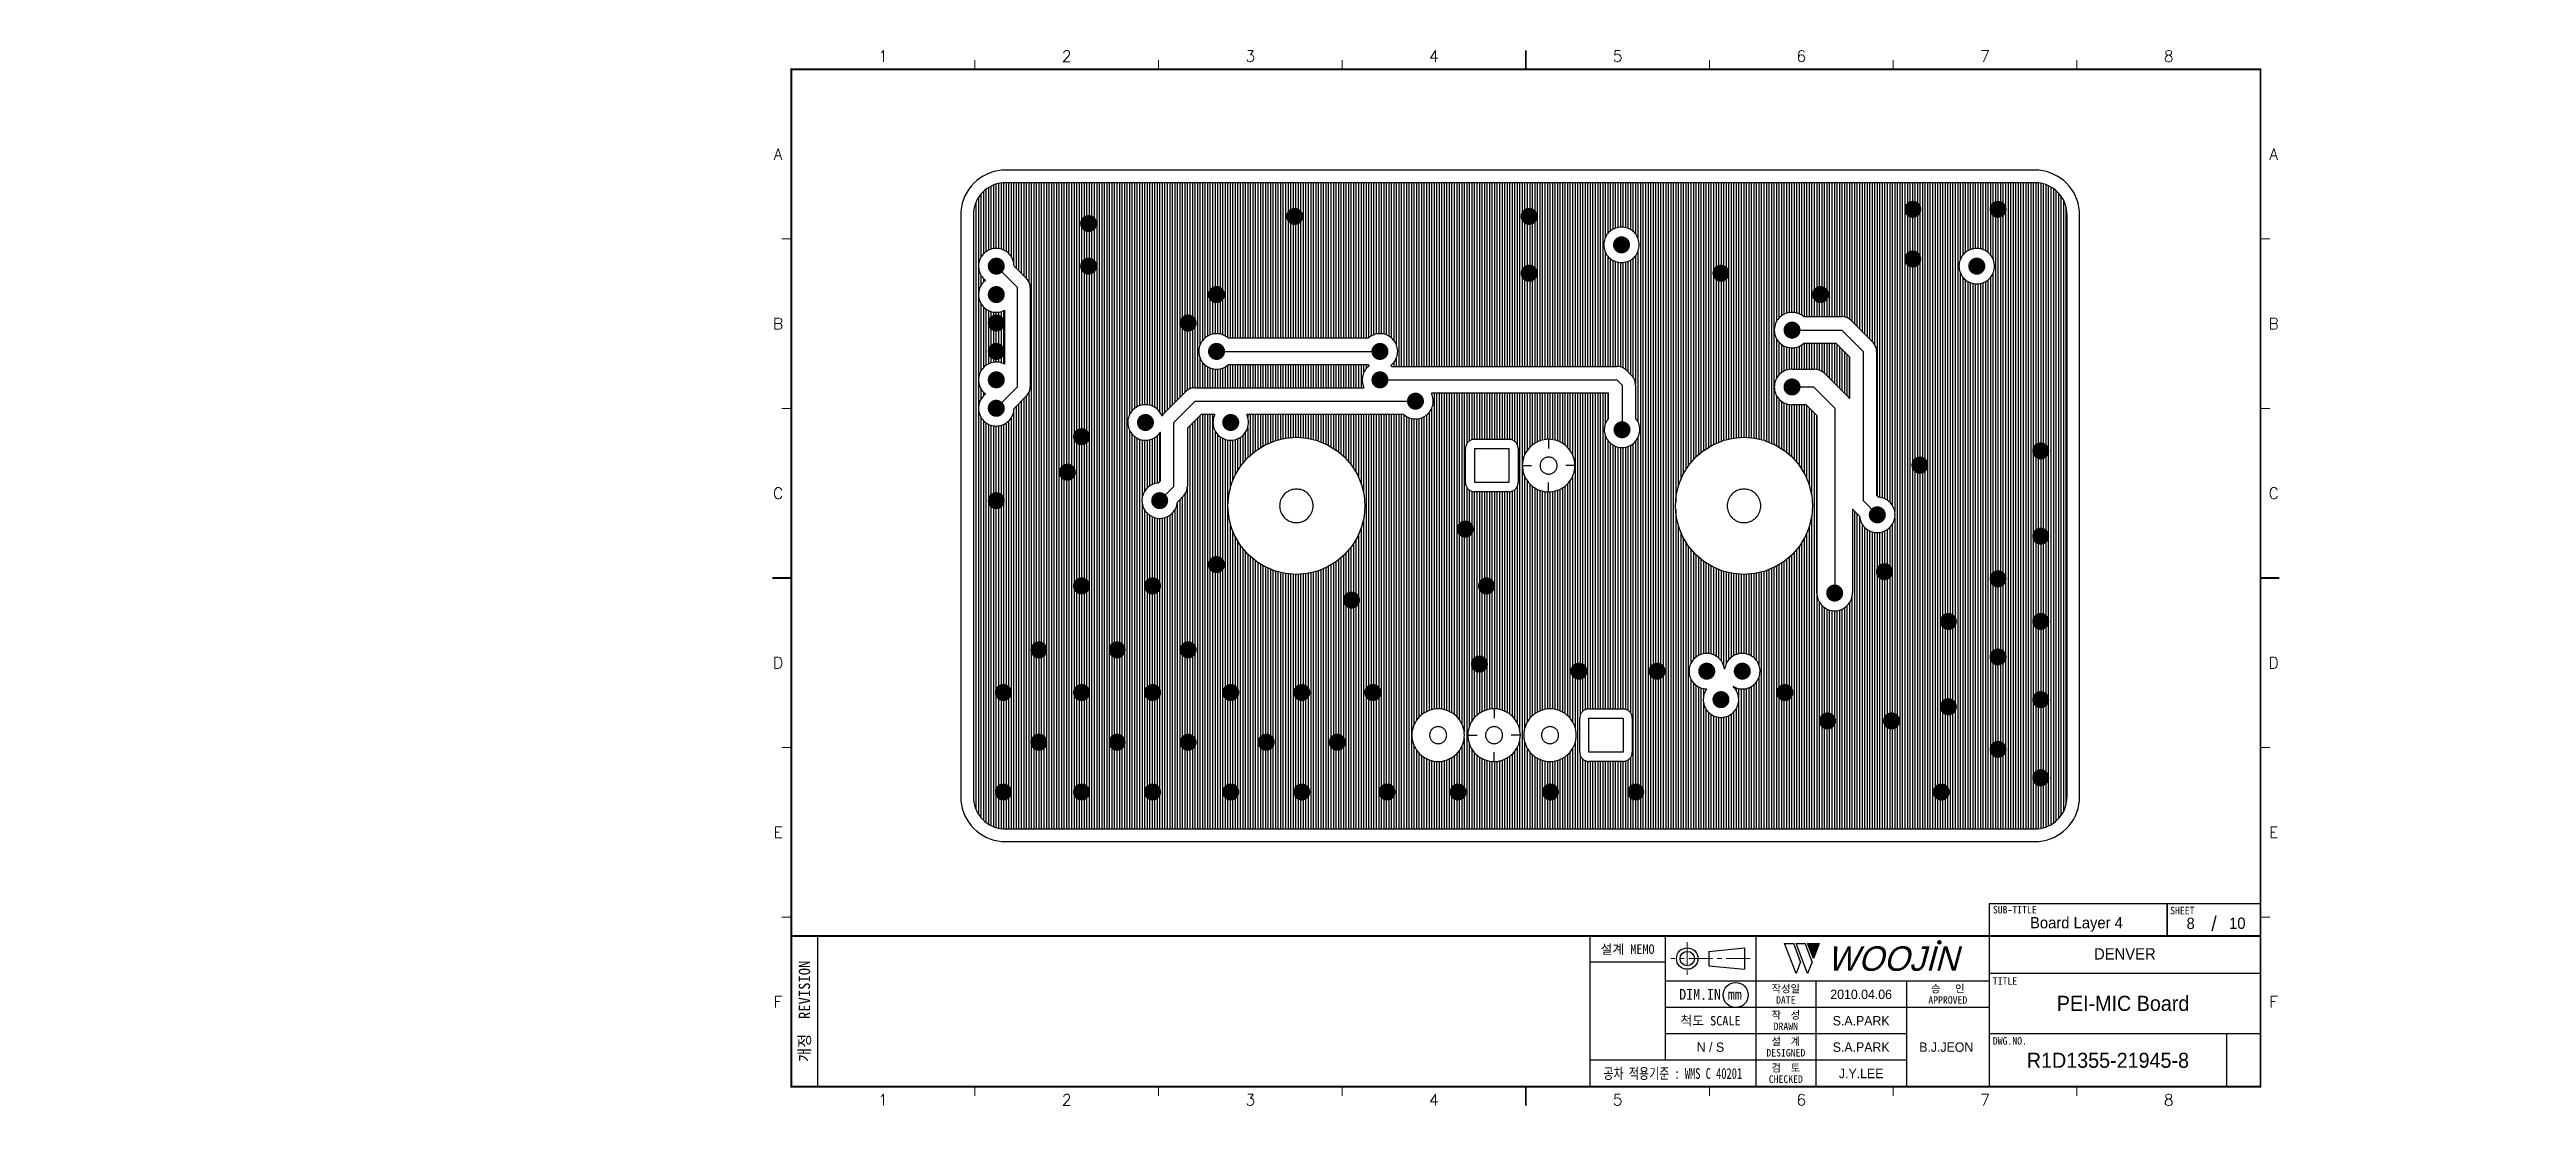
# Model space of a CAD drawing. Extents: x 295 to 953, y 10 to 290.
import ezdxf
from ezdxf.enums import TextEntityAlignment as Align

# ---------------------------------------------------------------- set-up
doc = ezdxf.new("R2010")
doc.units = 0
doc.header["$LTSCALE"] = 5
doc.header["$MEASUREMENT"] = 0
doc.linetypes.add('CENTER', pattern=[2, 1.25, -0.25, 0.25, -0.25])
doc.layers.get('0').update_dxf_attribs({"linetype": 'CONTINUOUS', "lineweight": 25})
for name, color, linetype, lineweight in [('2', 2, 'CENTER', 13), ('4', 4, 'CONTINUOUS', 18), ('6', 6, 'CONTINUOUS', 13)]:
    doc.layers.add(name, color=color, linetype=linetype, lineweight=lineweight)
for name, color, linetype in [('ART004_PHO', 10, 'CONTINUOUS'), ('SHEET', 3, 'CONTINUOUS'), ('문자', 4, 'CONTINUOUS'), ('테두리', 3, 'CONTINUOUS')]:
    doc.layers.add(name, color=color, linetype=linetype)
doc.styles.add('MARK', font='ARLRDBD.TTF')
doc.styles.get("Standard").update_dxf_attribs({"font": 'simplex.shx'})
doc.styles.add('굴림', font='')
doc.styles.add('굴림체', font='')
doc.styles.get('굴림').set_extended_font_data('Gulim')
doc.styles.get('굴림체').set_extended_font_data('GulimChe')

msp = doc.modelspace()

# ---------------------------------------------------------------- texts
at = {"color": 4, "style": '굴림'}
for s, p in [('2010.04.06', (775.98, 39.5)), ('S.A.PARK', (775.98, 32.5)), ('S.A.PARK', (775.98, 25.5)), ('B.J.JEON', (798.57, 25.5)), ('J.Y.LEE', (775.98, 18.5))]:
    msp.add_text(s, height=2.5, dxfattribs=at).set_placement(p, align=Align.MIDDLE_CENTER)
at = {"layer": '4', "style": '굴림'}
for s, p in [('Board Layer 4', (833.13, 58.53)), ('8', (863.44, 58.33)), ('10', (875.83, 58.38)), ('DENVER', (845.98, 50.24))]:
    msp.add_text(s, height=3, dxfattribs=at).set_placement(p, align=Align.MIDDLE_CENTER)
at = {"layer": '6', "char_height": 3.5278, "width": 39.2183, "attachment_point": 4}
for insert in [(295.11, 181.28), (295.11, 173.63)]:
    msp.add_mtext('{\\f굴림|b0|i0|c129;\\C7;', dxfattribs=dict(at, insert=insert))
at = {"layer": '6', "color": 4, "char_height": 3, "attachment_point": 4, "style": '굴림체'}
for insert, width in [((905.28, 137.42), 36.962), ((952.58, 106.26), 52.2944), ((952.58, 102.14), 52.2944), ((573.67, 73.54), 36.962)]:
    msp.add_mtext('{\\f굴림|b0|i0|c129;\\C7;', dxfattribs=dict(at, insert=insert, width=width))
at = {"layer": '문자', "style": '굴림'}
for s, height, p in [('PEI-MIC Board', 4, (845.5, 37.11)), ('N / S', 2.5, (735.98, 25.5)), ('R1D1355-21945-8', 4, (841.48, 22))]:
    msp.add_text(s, height=height, dxfattribs=at).set_placement(p, align=Align.MIDDLE_CENTER)

# ---------------------------------------------------------------- blocks, each defined once
blk = doc.blocks.new('B')
at = {"layer": '문자'}
blk.add_hatch(color=256, dxfattribs=at).paths.add_polyline_path([(13.79, 10), (15.31, 6), (16.84, 10)])
at = {"color": 4, "const_width": 0.6}
blk.add_lwpolyline([(48.46, 10.32, 1), (49.06, 10.32, 1)], format="xyb", close=True, dxfattribs=at)
at = {"layer": '문자'}
for p, q in [((10.73, 2), (7.68, 10)), ((7.68, 10), (10.09, 10)), ((11.94, 5.16), (10.09, 10)), ((10.73, 10), (13.15, 10)), ((13.79, 2), (10.73, 10)), ((14.99, 5.16), (13.15, 10)), ((13.79, 10), (16.84, 10)), ((15.31, 6), (13.79, 10)), ((16.84, 10), (15.31, 6)), ((11.94, 5.16), (10.73, 2)), ((14.99, 5.16), (13.79, 2))]:
    blk.add_line(p, q, dxfattribs=at)
at = {"layer": '문자', "style": 'MARK', "oblique": 15}
blk.add_text('WOOJIN', height=6.5, dxfattribs=at).set_placement((36.4, 6), align=Align.MIDDLE_CENTER)
blk = doc.blocks.new('C')
blk.add_line((15, 285), (15, 285))
at = {"layer": '2'}
for p, q in [((252.83, 53.35), (252.83, 44.65)), ((269.53, 49), (248.48, 49))]:
    blk.add_line(p, q, dxfattribs=at)
at = {"layer": 'SHEET'}
for p, q in [((393.14, 60.3), (392.07, 56.28)), ((22, 55), (22, 15)), ((227, 55), (227, 15)), ((247, 55), (247, 22)), ((271, 55), (271, 15)), ((271, 55), (271, 15)), ((333, 55), (333, 15)), ((247, 48), (227, 48)), ((333, 43), (247, 43)), ((287, 43), (287, 15)), ((311, 43), (311, 15)), ((405, 45), (333, 45)), ((333, 36), (247, 36)), ((311, 29), (247, 29)), ((405, 29), (333, 29)), ((396, 29), (396, 15)), ((311, 22), (227, 22))]:
    blk.add_line(p, q, dxfattribs=at)
at = {"layer": 'SHEET', "color": 4}
for p, q in [((258.53, 50.9), (268.03, 51.85)), ((258.53, 50.9), (258.53, 47.1)), ((258.53, 47.1), (268.03, 46.15)), ((268.03, 51.85), (268.03, 46.15))]:
    blk.add_line(p, q, dxfattribs=at)
at = {"layer": 'SHEET'}
for points in [[(333, 55), (380.19, 55), (380.19, 63.49), (333, 63.49)], [(380.19, 55), (405, 55), (405, 63.49), (380.19, 63.49)]]:
    blk.add_lwpolyline(points, close=True, dxfattribs=at)
at = {"layer": 'SHEET', "color": 4}
for radius in [2.85, 1.9]:
    blk.add_circle((252.83, 49), radius, dxfattribs=at)
at = {"layer": 'SHEET'}
blk.add_circle((265.7, 39.32), 3.32, dxfattribs=at)
at = {"layer": '테두리'}
blk.add_line((405, 285), (405, 15), dxfattribs=at)
for points, const_width in [([(210, 290), (210, 285)], 0.5), ([(15, 285), (15, 15), (405, 15), (405, 285), (15, 285)], 0.5), ([(63.75, 287.5), (63.75, 285)], 0.3), ([(112.5, 287.5), (112.5, 285)], 0.3), ([(161.25, 287.5), (161.25, 285)], 0.3), ([(258.75, 287.5), (258.75, 285)], 0.3), ([(307.5, 287.5), (307.5, 285)], 0.3), ([(356.25, 287.5), (356.25, 285)], 0.3), ([(12.5, 240), (15, 240)], 0.3), ([(407.5, 240), (405, 240)], 0.3), ([(12.5, 195), (15, 195)], 0.3), ([(407.5, 195), (405, 195)], 0.3), ([(10, 150), (15, 150)], 0.5), ([(410, 150), (405, 150)], 0.5), ([(12.5, 105), (15, 105)], 0.3), ([(407.5, 105), (405, 105)], 0.3), ([(12.5, 60), (15, 60)], 0.3), ([(407.5, 60), (405, 60)], 0.3), ([(15, 55), (405, 55)], 0.5), ([(63.75, 12.5), (63.75, 15)], 0.3), ([(112.5, 12.5), (112.5, 15)], 0.3), ([(161.25, 12.5), (161.25, 15)], 0.3), ([(210, 10), (210, 15)], 0.5), ([(258.75, 12.5), (258.75, 15)], 0.3), ([(307.5, 12.5), (307.5, 15)], 0.3), ([(356.25, 12.5), (356.25, 15)], 0.3)]:
    blk.add_lwpolyline(points, dxfattribs=dict(at, const_width=const_width))
blk.add_blockref('B', (271, 43))
at = {"layer": '문자'}
for s, p in [('1', (39.38, 288.5)), ('2', (88.12, 288.5)), ('3', (136.88, 288.5)), ('4', (185.62, 288.5)), ('5', (234.38, 288.5)), ('6', (283.12, 288.5)), ('7', (331.88, 288.5)), ('8', (380.62, 288.5)), ('A', (11.5, 262.5)), ('A', (408.5, 262.5)), ('B', (11.5, 217.5)), ('B', (408.5, 217.5)), ('C', (11.5, 172.5)), ('C', (408.5, 172.5)), ('D', (11.5, 127.5)), ('D', (408.5, 127.5)), ('E', (11.5, 82.5)), ('E', (408.5, 82.5)), ('F', (11.5, 37.5)), ('F', (408.5, 37.5)), ('1', (39.38, 11.5)), ('2', (88.12, 11.5)), ('3', (136.88, 11.5)), ('4', (185.62, 11.5)), ('5', (234.38, 11.5)), ('6', (283.12, 11.5)), ('7', (331.88, 11.5)), ('8', (380.62, 11.5))]:
    blk.add_text(s, height=3, dxfattribs=at).set_placement(p, align=Align.MIDDLE)
at = {"layer": '문자', "style": '굴림체'}
for s, height, p in [('SUB-TITLE', 2, (339.77, 61.98)), ('SHEET', 2, (384.24, 61.74)), ('설계 MEMO', 2.5, (237, 51.5)), ('DIM.IN mm', 2.85, (259, 39.5)), ('작성일', 2, (279, 41)), ('승   인', 2, (322, 41)), ('척도 SCALE', 2.5, (259, 32.5)), ('작  성', 2, (279, 34)), ('DATE', 2, (279, 38)), ('APPROVED', 2, (322, 38)), ('설  계', 2, (279, 27)), ('DRAWN', 2, (279, 31)), ('DESIGNED', 2, (279, 24)), ('검  토', 2, (279, 20)), ('CHECKED', 2, (279, 17))]:
    blk.add_text(s, height=height, dxfattribs=at).set_placement(p, align=Align.MIDDLE_CENTER)
blk.add_text('개정  REVISION', height=3, rotation=90, dxfattribs=at).set_placement((18.5, 35), align=Align.MIDDLE_CENTER)
for s, p in [('TITLE', (333.95, 42.05)), ('DWG.NO.', (333.95, 26.15))]:
    blk.add_text(s, height=2, dxfattribs=at).set_placement(p)
at = {"layer": '문자', "style": '굴림체', "width": 0.75}
blk.add_text('공차 적용기준 : WMS C 40201', height=2.85, dxfattribs=at).set_placement((249, 18.5), align=Align.MIDDLE_CENTER)

# ---------------------------------------------------------------- linework, layer by layer
msp.add_line((491.98, 15), (491.98, 15))
msp.add_line((491.98, 15), (491.98, 15))
at = {"const_width": 2.26}
for points in [[(789.69, 248.98, 1), (789.69, 246.72, 1)], [(812.33, 248.98, 1), (812.33, 246.72, 1)], [(570.92, 245.21, 1), (570.92, 242.95, 1)], [(625.62, 247.1, 1), (625.62, 244.83, 1)], [(687.85, 247.1, 1), (687.85, 244.83, 1)], [(712.37, 239.55, 1), (712.37, 237.29, 1)], [(789.69, 235.78, 1), (789.69, 233.52, 1)], [(546.41, 233.89, 1), (546.41, 231.63, 1)], [(570.92, 233.89, 1), (570.92, 231.63, 1)], [(687.85, 232.01, 1), (687.85, 229.75, 1)], [(738.77, 232.01, 1), (738.77, 229.75, 1)], [(806.67, 233.89, 1), (806.67, 231.63, 1)], [(546.41, 226.35, 1), (546.41, 224.09, 1)], [(604.87, 226.35, 1), (604.87, 224.09, 1)], [(765.18, 226.35, 1), (765.18, 224.09, 1)], [(546.41, 218.81, 1), (546.41, 216.54, 1)], [(597.33, 218.81, 1), (597.33, 216.54, 1)], [(757.63, 216.92, 1), (757.63, 214.66, 1)], [(546.41, 211.26, 1), (546.41, 209, 1)], [(604.87, 211.26, 1), (604.87, 209, 1)], [(648.25, 211.26, 1), (648.25, 209, 1)], [(546.41, 203.72, 1), (546.41, 201.46, 1)], [(648.25, 203.72, 1), (648.25, 201.46, 1)], [(546.41, 196.18, 1), (546.41, 193.91, 1)], [(657.68, 198.06, 1), (657.68, 195.8, 1)], [(757.63, 201.83, 1), (757.63, 199.57, 1)], [(586.01, 192.4, 1), (586.01, 190.14, 1)], [(608.64, 192.4, 1), (608.64, 190.14, 1)], [(712.5, 190.47, 1), (712.5, 188.21, 1)], [(569.04, 188.63, 1), (569.04, 186.37, 1)], [(823.64, 184.86, 1), (823.64, 182.6, 1)], [(565.27, 179.2, 1), (565.27, 176.94, 1)], [(791.58, 181.09, 1), (791.58, 178.82, 1)], [(546.41, 171.66, 1), (546.41, 169.4, 1)], [(589.78, 171.66, 1), (589.78, 169.4, 1)], [(670.88, 164.11, 1), (670.88, 161.85, 1)], [(780.27, 167.89, 1), (780.27, 165.62, 1)], [(823.64, 162.23, 1), (823.64, 159.97, 1)], [(604.87, 154.68, 1), (604.87, 152.42, 1)], [(782.15, 152.8, 1), (782.15, 150.54, 1)], [(812.33, 150.91, 1), (812.33, 148.65, 1)], [(569.04, 149.03, 1), (569.04, 146.76, 1)], [(587.9, 149.03, 1), (587.9, 146.76, 1)], [(640.7, 145.26, 1), (640.7, 142.99, 1)], [(676.54, 149.03, 1), (676.54, 146.76, 1)], [(768.95, 147.14, 1), (768.95, 144.88, 1)], [(799.12, 139.6, 1), (799.12, 137.33, 1)], [(823.64, 139.6, 1), (823.64, 137.33, 1)], [(557.72, 132.05, 1), (557.72, 129.79, 1)], [(578.47, 132.05, 1), (578.47, 129.79, 1)], [(597.33, 132.05, 1), (597.33, 129.79, 1)], [(674.65, 128.28, 1), (674.65, 126.02, 1)], [(701.06, 126.4, 1), (701.06, 124.13, 1)], [(721.8, 126.4, 1), (721.8, 124.13, 1)], [(735, 126.4, 1), (735, 124.13, 1)], [(744.43, 126.4, 1), (744.43, 124.13, 1)], [(812.33, 130.17, 1), (812.33, 127.9, 1)], [(548.29, 120.74, 1), (548.29, 118.47, 1)], [(569.04, 120.74, 1), (569.04, 118.47, 1)], [(587.9, 120.74, 1), (587.9, 118.47, 1)], [(608.64, 120.74, 1), (608.64, 118.47, 1)], [(627.5, 120.74, 1), (627.5, 118.47, 1)], [(646.36, 120.74, 1), (646.36, 118.47, 1)], [(738.77, 118.85, 1), (738.77, 116.59, 1)], [(755.75, 120.74, 1), (755.75, 118.47, 1)], [(823.64, 118.85, 1), (823.64, 116.59, 1)], [(767.06, 113.19, 1), (767.06, 110.93, 1)], [(784.04, 113.19, 1), (784.04, 110.93, 1)], [(799.12, 116.97, 1), (799.12, 114.7, 1)], [(557.72, 107.54, 1), (557.72, 105.27, 1)], [(578.47, 107.54, 1), (578.47, 105.27, 1)], [(597.33, 107.54, 1), (597.33, 105.27, 1)], [(618.07, 107.54, 1), (618.07, 105.27, 1)], [(636.93, 107.54, 1), (636.93, 105.27, 1)], [(812.33, 105.65, 1), (812.33, 103.39, 1)], [(823.64, 98.11, 1), (823.64, 95.84, 1)], [(548.29, 94.33, 1), (548.29, 92.07, 1)], [(569.04, 94.33, 1), (569.04, 92.07, 1)], [(587.9, 94.33, 1), (587.9, 92.07, 1)], [(608.64, 94.33, 1), (608.64, 92.07, 1)], [(627.5, 94.33, 1), (627.5, 92.07, 1)], [(650.13, 94.33, 1), (650.13, 92.07, 1)], [(668.99, 94.33, 1), (668.99, 92.07, 1)], [(693.51, 94.33, 1), (693.51, 92.07, 1)], [(716.14, 94.33, 1), (716.14, 92.07, 1)], [(797.24, 94.33, 1), (797.24, 92.07, 1)]]:
    msp.add_lwpolyline(points, format="xyb", close=True, dxfattribs=at)
at = {"linetype": 'Continuous'}
for points in [[(673.41, 184.36), (682.46, 184.36), (682.46, 175.31), (673.41, 175.31)], [(703.72, 112.82), (712.77, 112.82), (712.77, 103.76), (703.72, 103.76)]]:
    msp.add_lwpolyline(points, close=True, dxfattribs=at)
at = {"layer": 'ART004_PHO', "color": 7}
for p, q in [((542.92, 256.66), (542.05, 256.1)), ((543.84, 257.13), (542.92, 256.66)), ((544.8, 257.53), (543.84, 257.13)), ((545.78, 257.84), (544.8, 257.53)), ((546.8, 258.07), (545.78, 257.84)), ((547.82, 258.2), (546.8, 258.07)), ((548.86, 258.25), (547.82, 258.2)), ((822.1, 258.25), (548.86, 258.25)), ((823.14, 258.2), (822.1, 258.25)), ((824.16, 258.06), (823.14, 258.2)), ((825.17, 257.84), (824.16, 258.06)), ((826.16, 257.53), (825.17, 257.84)), ((827.12, 257.13), (826.16, 257.53)), ((828.04, 256.65), (827.12, 257.13)), ((828.91, 256.1), (828.04, 256.65)), ((537.69, 250.43), (537.38, 249.44)), ((538.09, 251.39), (537.69, 250.43)), ((538.57, 252.31), (538.09, 251.39)), ((539.13, 253.18), (538.57, 252.31)), ((539.76, 254), (539.13, 253.18)), ((540.46, 254.77), (539.76, 254)), ((541.22, 255.47), (540.46, 254.77)), ((541.12, 249.98), (540.83, 249.29)), ((541.46, 250.64), (541.12, 249.98)), ((542.05, 256.1), (541.22, 255.47)), ((541.86, 251.26), (541.46, 250.64)), ((541.65, 250.95), (541.65, 87.34)), ((542.32, 251.86), (541.86, 251.26)), ((542.82, 252.4), (542.32, 251.86)), ((542.32, 251.86), (542.32, 235.11)), ((543.37, 252.91), (542.82, 252.4)), ((542.99, 252.57), (542.99, 236.01)), ((543.96, 253.36), (543.37, 252.91)), ((543.66, 253.14), (543.66, 236.59)), ((544.59, 253.76), (543.96, 253.36)), ((544.33, 253.6), (544.33, 236.99)), ((545.25, 254.11), (544.59, 253.76)), ((544.99, 253.98), (544.99, 237.26)), ((545.94, 254.39), (545.25, 254.11)), ((545.66, 254.28), (545.66, 237.42)), ((546.65, 254.61), (545.94, 254.39)), ((546.33, 254.52), (546.33, 237.48)), ((547.38, 254.78), (546.65, 254.61)), ((547, 254.7), (547, 237.44)), ((548.11, 254.87), (547.38, 254.78)), ((547.67, 254.82), (547.67, 237.3)), ((548.86, 254.9), (548.11, 254.87)), ((548.34, 254.89), (548.34, 237.06)), ((822.1, 254.9), (548.86, 254.9)), ((549, 254.9), (549, 236.7)), ((549.67, 254.9), (549.67, 236.16)), ((550.34, 254.9), (550.34, 235.36)), ((551.01, 254.9), (551.01, 233.78)), ((551.68, 254.9), (551.68, 232.24)), ((552.35, 254.9), (552.35, 231.57)), ((553.01, 254.9), (553.01, 230.9)), ((553.68, 254.9), (553.68, 230.23)), ((554.35, 254.9), (554.35, 229.57)), ((555.02, 254.9), (555.02, 228.7)), ((555.69, 254.9), (555.69, 83.39)), ((556.35, 254.9), (556.35, 83.39)), ((557.02, 254.9), (557.02, 83.39)), ((557.69, 254.9), (557.69, 83.39)), ((558.36, 254.9), (558.36, 83.39)), ((559.03, 254.9), (559.03, 83.39)), ((559.7, 254.9), (559.7, 83.39)), ((560.36, 254.9), (560.36, 83.39)), ((561.03, 254.9), (561.03, 83.39)), ((561.7, 254.9), (561.7, 83.39)), ((562.37, 254.9), (562.37, 83.39)), ((563.04, 254.9), (563.04, 83.39)), ((563.71, 254.9), (563.71, 83.39)), ((564.37, 254.9), (564.37, 83.39)), ((565.04, 254.9), (565.04, 83.39)), ((565.71, 254.9), (565.71, 83.39)), ((566.38, 254.9), (566.38, 83.39)), ((567.05, 254.9), (567.05, 83.39)), ((567.72, 254.9), (567.72, 83.39)), ((568.38, 254.9), (568.38, 83.39)), ((569.05, 254.9), (569.05, 83.39)), ((569.72, 254.9), (569.72, 83.39)), ((570.39, 254.9), (570.39, 83.39)), ((571.06, 254.9), (571.06, 83.39)), ((571.72, 254.9), (571.72, 83.39)), ((572.39, 254.9), (572.39, 83.39)), ((573.06, 254.9), (573.06, 83.39)), ((573.73, 254.9), (573.73, 83.39)), ((574.4, 254.9), (574.4, 83.39)), ((575.07, 254.9), (575.07, 83.39)), ((575.73, 254.9), (575.73, 83.39)), ((576.4, 254.9), (576.4, 83.39)), ((577.07, 254.9), (577.07, 83.39)), ((577.74, 254.9), (577.74, 83.39)), ((578.41, 254.9), (578.41, 83.39)), ((579.08, 254.9), (579.08, 83.39)), ((579.74, 254.9), (579.74, 83.39)), ((580.41, 254.9), (580.41, 83.39)), ((581.08, 254.9), (581.08, 83.39)), ((581.75, 254.9), (581.75, 193.28)), ((582.42, 254.9), (582.42, 194.32)), ((583.08, 254.9), (583.08, 194.97)), ((583.75, 254.9), (583.75, 195.41)), ((584.42, 254.9), (584.42, 195.71)), ((585.09, 254.9), (585.09, 195.89)), ((585.76, 254.9), (585.76, 195.98)), ((586.43, 254.9), (586.43, 195.97)), ((587.09, 254.9), (587.09, 195.86)), ((587.76, 254.9), (587.76, 195.65)), ((588.43, 254.9), (588.43, 195.32)), ((589.1, 254.9), (589.1, 194.83)), ((589.77, 254.9), (589.77, 194.12)), ((590.44, 254.9), (590.44, 193.04)), ((591.1, 254.9), (591.1, 193.89)), ((591.77, 254.9), (591.77, 194.55)), ((592.44, 254.9), (592.44, 195.22)), ((593.11, 254.9), (593.11, 195.89)), ((593.78, 254.9), (593.78, 196.56)), ((594.45, 254.9), (594.45, 197.23)), ((595.11, 254.9), (595.11, 197.9)), ((595.78, 254.9), (595.78, 198.56)), ((596.45, 254.9), (596.45, 199.23)), ((597.12, 254.9), (597.12, 199.83)), ((597.79, 254.9), (597.79, 200.22)), ((598.45, 254.9), (598.45, 200.43)), ((599.12, 254.9), (599.12, 200.51)), ((599.79, 254.9), (599.79, 200.51)), ((600.46, 254.9), (600.46, 211.79)), ((601.13, 254.9), (601.13, 212.99)), ((601.8, 254.9), (601.8, 213.7)), ((602.46, 254.9), (602.46, 214.18)), ((603.13, 254.9), (603.13, 214.51)), ((603.8, 254.9), (603.8, 214.72)), ((604.47, 254.9), (604.47, 214.83)), ((605.14, 254.9), (605.14, 214.84)), ((605.81, 254.9), (605.81, 214.75)), ((606.47, 254.9), (606.47, 214.56)), ((607.14, 254.9), (607.14, 214.26)), ((607.81, 254.9), (607.81, 213.82)), ((608.48, 254.9), (608.48, 213.71)), ((609.15, 254.9), (609.15, 213.71)), ((609.81, 254.9), (609.81, 213.71)), ((610.48, 254.9), (610.48, 213.71)), ((611.15, 254.9), (611.15, 213.71)), ((611.82, 254.9), (611.82, 213.71)), ((612.49, 254.9), (612.49, 213.71)), ((613.16, 254.9), (613.16, 213.71)), ((613.82, 254.9), (613.82, 213.71)), ((614.49, 254.9), (614.49, 213.71)), ((615.16, 254.9), (615.16, 213.71)), ((615.83, 254.9), (615.83, 213.71)), ((616.5, 254.9), (616.5, 213.71)), ((617.17, 254.9), (617.17, 213.71)), ((617.83, 254.9), (617.83, 213.71)), ((618.5, 254.9), (618.5, 213.71)), ((619.17, 254.9), (619.17, 213.71)), ((619.84, 254.9), (619.84, 213.71)), ((620.51, 254.9), (620.51, 213.71)), ((621.18, 254.9), (621.18, 213.71)), ((621.84, 254.9), (621.84, 213.71)), ((622.51, 254.9), (622.51, 213.71)), ((623.18, 254.9), (623.18, 213.71)), ((623.85, 254.9), (623.85, 213.71)), ((624.52, 254.9), (624.52, 213.71)), ((625.18, 254.9), (625.18, 213.71)), ((625.85, 254.9), (625.85, 213.71)), ((626.52, 254.9), (626.52, 213.71)), ((627.19, 254.9), (627.19, 213.71)), ((627.86, 254.9), (627.86, 213.71)), ((628.53, 254.9), (628.53, 213.71)), ((629.19, 254.9), (629.19, 213.71)), ((629.86, 254.9), (629.86, 213.71)), ((630.53, 254.9), (630.53, 213.71)), ((631.2, 254.9), (631.2, 213.71)), ((631.87, 254.9), (631.87, 213.71)), ((632.54, 254.9), (632.54, 213.71)), ((633.2, 254.9), (633.2, 213.71)), ((633.87, 254.9), (633.87, 213.71)), ((634.54, 254.9), (634.54, 213.71)), ((635.21, 254.9), (635.21, 213.71)), ((635.88, 254.9), (635.88, 213.71)), ((636.54, 254.9), (636.54, 213.71)), ((637.21, 254.9), (637.21, 213.71)), ((637.88, 254.9), (637.88, 213.71)), ((638.55, 254.9), (638.55, 213.71)), ((639.22, 254.9), (639.22, 213.71)), ((639.89, 254.9), (639.89, 213.71)), ((640.55, 254.9), (640.55, 213.71)), ((641.22, 254.9), (641.22, 213.71)), ((641.89, 254.9), (641.89, 213.71)), ((642.56, 254.9), (642.56, 213.71)), ((643.23, 254.9), (643.23, 213.71)), ((643.9, 254.9), (643.9, 213.71)), ((644.56, 254.9), (644.56, 213.71)), ((645.23, 254.9), (645.23, 213.75)), ((645.9, 254.9), (645.9, 214.22)), ((646.57, 254.9), (646.57, 214.54)), ((647.24, 254.9), (647.24, 214.74)), ((647.91, 254.9), (647.91, 214.83)), ((648.57, 254.9), (648.57, 214.83)), ((649.24, 254.9), (649.24, 214.74)), ((649.91, 254.9), (649.91, 214.54)), ((650.58, 254.9), (650.58, 214.23)), ((651.25, 254.9), (651.25, 213.77)), ((651.91, 254.9), (651.91, 213.09)), ((652.58, 254.9), (652.58, 211.98)), ((653.25, 254.9), (653.25, 206.17)), ((653.92, 254.9), (653.92, 206.17)), ((654.59, 254.9), (654.59, 206.17)), ((655.26, 254.9), (655.26, 206.17)), ((655.92, 254.9), (655.92, 206.17)), ((656.59, 254.9), (656.59, 206.17)), ((657.26, 254.9), (657.26, 206.17)), ((657.93, 254.9), (657.93, 206.17)), ((658.6, 254.9), (658.6, 206.17)), ((659.27, 254.9), (659.27, 206.17)), ((659.93, 254.9), (659.93, 206.17)), ((660.6, 254.9), (660.6, 206.17)), ((661.27, 254.9), (661.27, 206.17)), ((661.94, 254.9), (661.94, 206.17)), ((662.61, 254.9), (662.61, 206.17)), ((663.27, 254.9), (663.27, 206.17)), ((663.94, 254.9), (663.94, 206.17)), ((664.61, 254.9), (664.61, 206.17)), ((665.28, 254.9), (665.28, 206.17)), ((665.95, 254.9), (665.95, 206.17)), ((666.62, 254.9), (666.62, 206.17)), ((667.28, 254.9), (667.28, 206.17)), ((667.95, 254.9), (667.95, 206.17)), ((668.62, 254.9), (668.62, 206.17)), ((669.29, 254.9), (669.29, 206.17)), ((669.96, 254.9), (669.96, 206.17)), ((670.63, 254.9), (670.63, 206.17)), ((671.29, 254.9), (671.29, 206.17)), ((671.96, 254.9), (671.96, 206.17)), ((672.63, 254.9), (672.63, 206.17)), ((673.3, 254.9), (673.3, 206.17)), ((673.97, 254.9), (673.97, 206.17)), ((674.64, 254.9), (674.64, 206.17)), ((675.3, 254.9), (675.3, 206.17)), ((675.97, 254.9), (675.97, 206.17)), ((676.64, 254.9), (676.64, 206.17)), ((677.31, 254.9), (677.31, 206.17)), ((677.98, 254.9), (677.98, 206.17)), ((678.64, 254.9), (678.64, 206.17)), ((679.31, 254.9), (679.31, 206.17)), ((679.98, 254.9), (679.98, 206.17)), ((680.65, 254.9), (680.65, 206.17)), ((681.32, 254.9), (681.32, 206.17)), ((681.99, 254.9), (681.99, 206.17)), ((682.65, 254.9), (682.65, 206.17)), ((683.32, 254.9), (683.32, 206.17)), ((683.99, 254.9), (683.99, 206.17)), ((684.66, 254.9), (684.66, 206.17)), ((685.33, 254.9), (685.33, 206.17)), ((686, 254.9), (686, 206.17)), ((686.66, 254.9), (686.66, 206.17)), ((687.33, 254.9), (687.33, 206.17)), ((688, 254.9), (688, 206.17)), ((688.67, 254.9), (688.67, 206.17)), ((689.34, 254.9), (689.34, 206.17)), ((690, 254.9), (690, 206.17)), ((690.67, 254.9), (690.67, 206.17)), ((691.34, 254.9), (691.34, 206.17)), ((692.01, 254.9), (692.01, 206.17)), ((692.68, 254.9), (692.68, 206.17)), ((693.35, 254.9), (693.35, 206.17)), ((694.01, 254.9), (694.01, 206.17)), ((694.68, 254.9), (694.68, 206.17)), ((695.35, 254.9), (695.35, 206.17)), ((696.02, 254.9), (696.02, 206.17)), ((696.69, 254.9), (696.69, 206.17)), ((697.36, 254.9), (697.36, 206.17)), ((698.02, 254.9), (698.02, 206.17)), ((698.69, 254.9), (698.69, 206.17)), ((699.36, 254.9), (699.36, 206.17)), ((700.03, 254.9), (700.03, 206.17)), ((700.7, 254.9), (700.7, 206.17)), ((701.37, 254.9), (701.37, 206.17)), ((702.03, 254.9), (702.03, 206.17)), ((702.7, 254.9), (702.7, 206.17)), ((703.37, 254.9), (703.37, 206.17)), ((704.04, 254.9), (704.04, 206.17)), ((704.71, 254.9), (704.71, 206.17)), ((705.37, 254.9), (705.37, 206.17)), ((706.04, 254.9), (706.04, 206.17)), ((706.71, 254.9), (706.71, 206.17)), ((707.38, 254.9), (707.38, 206.17)), ((708.05, 254.9), (708.05, 240.3)), ((708.72, 254.9), (708.72, 241.4)), ((709.38, 254.9), (709.38, 242.07)), ((710.05, 254.9), (710.05, 242.52)), ((710.72, 254.9), (710.72, 242.84)), ((711.39, 254.9), (711.39, 243.03)), ((712.06, 254.9), (712.06, 243.12)), ((712.73, 254.9), (712.73, 243.12)), ((713.39, 254.9), (713.39, 243.02)), ((714.06, 254.9), (714.06, 242.82)), ((714.73, 254.9), (714.73, 242.5)), ((715.4, 254.9), (715.4, 242.03)), ((716.07, 254.9), (716.07, 241.35)), ((716.73, 254.9), (716.73, 240.2)), ((717.4, 254.9), (717.4, 83.39)), ((718.07, 254.9), (718.07, 83.39)), ((718.74, 254.9), (718.74, 83.39)), ((719.41, 254.9), (719.41, 83.39)), ((720.08, 254.9), (720.08, 83.39)), ((720.74, 254.9), (720.74, 83.39)), ((721.41, 254.9), (721.41, 83.39)), ((722.08, 254.9), (722.08, 83.39)), ((722.75, 254.9), (722.75, 83.39)), ((723.42, 254.9), (723.42, 83.39)), ((724.09, 254.9), (724.09, 83.39)), ((724.75, 254.9), (724.75, 83.39)), ((725.42, 254.9), (725.42, 83.39)), ((726.09, 254.9), (726.09, 83.39)), ((726.76, 254.9), (726.76, 170.08)), ((727.43, 254.9), (727.43, 174.15)), ((728.1, 254.9), (728.1, 176.02)), ((728.76, 254.9), (728.76, 177.56)), ((729.43, 254.9), (729.43, 178.65)), ((730.1, 254.9), (730.1, 179.74)), ((730.77, 254.9), (730.77, 180.55)), ((731.44, 254.9), (731.44, 181.33)), ((732.1, 254.9), (732.1, 182.09)), ((732.77, 254.9), (732.77, 182.66)), ((733.44, 254.9), (733.44, 183.23)), ((734.11, 254.9), (734.11, 183.8)), ((734.78, 254.9), (734.78, 184.23)), ((735.45, 254.9), (735.45, 184.64)), ((736.11, 254.9), (736.11, 185.05)), ((736.78, 254.9), (736.78, 185.42)), ((737.45, 254.9), (737.45, 185.7)), ((738.12, 254.9), (738.12, 185.98)), ((738.79, 254.9), (738.79, 186.25)), ((739.46, 254.9), (739.46, 186.5)), ((740.12, 254.9), (740.12, 186.66)), ((740.79, 254.9), (740.79, 186.82)), ((741.46, 254.9), (741.46, 186.98)), ((742.13, 254.9), (742.13, 187.12)), ((742.8, 254.9), (742.8, 187.17)), ((743.46, 254.9), (743.46, 187.23)), ((744.13, 254.9), (744.13, 187.28)), ((744.8, 254.9), (744.8, 187.33)), ((745.47, 254.9), (745.47, 187.29)), ((746.14, 254.9), (746.14, 187.24)), ((746.81, 254.9), (746.81, 187.19)), ((747.47, 254.9), (747.47, 187.13)), ((748.14, 254.9), (748.14, 187.01)), ((748.81, 254.9), (748.81, 186.85)), ((749.48, 254.9), (749.48, 186.69)), ((750.15, 254.9), (750.15, 186.53)), ((750.82, 254.9), (750.82, 186.32)), ((751.48, 254.9), (751.48, 186.04)), ((752.15, 254.9), (752.15, 185.76)), ((752.82, 254.9), (752.82, 185.49)), ((753.49, 254.9), (753.49, 218.03)), ((754.16, 254.9), (754.16, 218.97)), ((754.83, 254.9), (754.83, 219.57)), ((755.49, 254.9), (755.49, 219.99)), ((756.16, 254.9), (756.16, 220.27)), ((756.83, 254.9), (756.83, 220.43)), ((757.5, 254.9), (757.5, 220.5)), ((758.17, 254.9), (758.17, 220.47)), ((758.83, 254.9), (758.83, 220.35)), ((759.5, 254.9), (759.5, 220.12)), ((760.17, 254.9), (760.17, 219.76)), ((760.84, 254.9), (760.84, 219.37)), ((761.51, 254.9), (761.51, 219.37)), ((762.18, 254.9), (762.18, 219.37)), ((762.84, 254.9), (762.84, 219.37)), ((763.51, 254.9), (763.51, 219.37)), ((764.18, 254.9), (764.18, 219.37)), ((764.85, 254.9), (764.85, 219.37)), ((765.52, 254.9), (765.52, 219.37)), ((766.19, 254.9), (766.19, 219.37)), ((766.85, 254.9), (766.85, 219.37)), ((767.52, 254.9), (767.52, 219.37)), ((768.19, 254.9), (768.19, 219.37)), ((768.86, 254.9), (768.86, 219.37)), ((769.53, 254.9), (769.53, 219.37)), ((770.19, 254.9), (770.19, 219.37)), ((770.86, 254.9), (770.86, 219.37)), ((771.53, 254.9), (771.53, 219.3)), ((772.2, 254.9), (772.2, 219.1)), ((772.87, 254.9), (772.87, 218.74)), ((773.54, 254.9), (773.54, 218.15)), ((774.2, 254.9), (774.2, 217.49)), ((774.87, 254.9), (774.87, 216.82)), ((775.54, 254.9), (775.54, 216.15)), ((776.21, 254.9), (776.21, 215.48)), ((776.88, 254.9), (776.88, 214.81)), ((777.55, 254.9), (777.55, 214.14)), ((778.21, 254.9), (778.21, 213.48)), ((778.88, 254.9), (778.88, 212.81)), ((779.55, 254.9), (779.55, 212)), ((780.22, 254.9), (780.22, 171.87)), ((780.89, 254.9), (780.89, 171.43)), ((781.56, 254.9), (781.56, 171.29)), ((782.22, 254.9), (782.22, 171.04)), ((782.89, 254.9), (782.89, 170.67)), ((783.56, 254.9), (783.56, 170.13)), ((784.23, 254.9), (784.23, 169.31)), ((784.9, 254.9), (784.9, 167.63)), ((785.56, 254.9), (785.56, 83.39)), ((786.23, 254.9), (786.23, 83.39)), ((786.9, 254.9), (786.9, 83.39)), ((787.57, 254.9), (787.57, 83.39)), ((788.24, 254.9), (788.24, 83.39)), ((788.91, 254.9), (788.91, 83.39)), ((789.57, 254.9), (789.57, 83.39)), ((790.24, 254.9), (790.24, 83.39)), ((790.91, 254.9), (790.91, 83.39)), ((791.58, 254.9), (791.58, 83.39)), ((792.25, 254.9), (792.25, 83.39)), ((792.92, 254.9), (792.92, 83.39)), ((793.58, 254.9), (793.58, 83.39)), ((794.25, 254.9), (794.25, 83.39)), ((794.92, 254.9), (794.92, 83.39)), ((795.59, 254.9), (795.59, 83.39)), ((796.26, 254.9), (796.26, 83.39)), ((796.92, 254.9), (796.92, 83.39)), ((797.59, 254.9), (797.59, 83.39)), ((798.26, 254.9), (798.26, 83.39)), ((798.93, 254.9), (798.93, 83.39)), ((799.6, 254.9), (799.6, 83.39)), ((800.27, 254.9), (800.27, 83.39)), ((800.93, 254.9), (800.93, 83.39)), ((801.6, 254.9), (801.6, 83.39)), ((802.27, 254.9), (802.27, 234.46)), ((802.94, 254.9), (802.94, 235.65)), ((803.61, 254.9), (803.61, 236.35)), ((804.28, 254.9), (804.28, 236.82)), ((804.94, 254.9), (804.94, 237.15)), ((805.61, 254.9), (805.61, 237.36)), ((806.28, 254.9), (806.28, 237.46)), ((806.95, 254.9), (806.95, 237.47)), ((807.62, 254.9), (807.62, 237.38)), ((808.29, 254.9), (808.29, 237.19)), ((808.95, 254.9), (808.95, 236.89)), ((809.62, 254.9), (809.62, 236.44)), ((810.29, 254.9), (810.29, 235.78)), ((810.96, 254.9), (810.96, 234.72)), ((811.63, 254.9), (811.63, 83.39)), ((812.29, 254.9), (812.29, 83.39)), ((812.96, 254.9), (812.96, 83.39)), ((813.63, 254.9), (813.63, 83.39)), ((814.3, 254.9), (814.3, 83.39)), ((814.97, 254.9), (814.97, 83.39)), ((815.64, 254.9), (815.64, 83.39)), ((816.3, 254.9), (816.3, 83.39)), ((816.97, 254.9), (816.97, 83.39)), ((817.64, 254.9), (817.64, 83.39)), ((818.31, 254.9), (818.31, 83.39)), ((818.98, 254.9), (818.98, 83.39)), ((819.65, 254.9), (819.65, 83.39)), ((820.31, 254.9), (820.31, 83.39)), ((820.98, 254.9), (820.98, 83.39)), ((821.65, 254.9), (821.65, 83.39)), ((822.84, 254.87), (822.1, 254.9)), ((822.32, 254.9), (822.32, 83.39)), ((823.58, 254.77), (822.84, 254.87)), ((822.99, 254.86), (822.99, 83.43)), ((824.31, 254.61), (823.58, 254.77)), ((823.65, 254.76), (823.65, 83.53)), ((825.02, 254.39), (824.31, 254.61)), ((824.32, 254.61), (824.32, 83.68)), ((824.99, 254.4), (824.99, 83.89)), ((825.71, 254.1), (825.02, 254.39)), ((825.66, 254.13), (825.66, 84.17)), ((826.37, 253.76), (825.71, 254.1)), ((826.33, 253.78), (826.33, 84.51)), ((827, 253.36), (826.37, 253.76)), ((827, 253.36), (827, 84.93)), ((827.59, 252.91), (827, 253.36)), ((828.14, 252.4), (827.59, 252.91)), ((827.66, 252.84), (827.66, 85.45)), ((828.64, 251.85), (828.14, 252.4)), ((828.33, 252.2), (828.33, 86.09)), ((829.09, 251.26), (828.64, 251.85)), ((829.74, 255.46), (828.91, 256.1)), ((829, 251.39), (829, 86.9)), ((829.49, 250.63), (829.09, 251.26)), ((829.84, 249.97), (829.49, 250.63)), ((829.67, 250.31), (829.67, 87.98)), ((830.5, 254.76), (829.74, 255.46)), ((830.12, 249.28), (829.84, 249.97)), ((831.2, 254), (830.5, 254.76)), ((831.83, 253.18), (831.2, 254)), ((832.39, 252.3), (831.83, 253.18)), ((832.87, 251.38), (832.39, 252.3)), ((833.26, 250.43), (832.87, 251.38)), ((833.57, 249.44), (833.26, 250.43)), ((537.02, 247.4), (536.98, 246.37)), ((536.98, 246.37), (536.98, 91.93)), ((537.16, 248.43), (537.02, 247.4)), ((537.38, 249.44), (537.16, 248.43)), ((540.35, 247.11), (540.32, 246.37)), ((540.32, 246.37), (540.32, 91.93)), ((540.45, 247.85), (540.35, 247.11)), ((540.61, 248.58), (540.45, 247.85)), ((540.83, 249.29), (540.61, 248.58)), ((540.99, 249.67), (540.99, 88.62)), ((830.35, 248.57), (830.12, 249.28)), ((830.34, 248.61), (830.34, 89.69)), ((830.51, 247.85), (830.35, 248.57)), ((830.6, 247.11), (830.51, 247.85)), ((830.64, 246.36), (830.6, 247.11)), ((830.64, 91.93), (830.64, 246.37)), ((833.8, 248.43), (833.57, 249.44)), ((833.93, 247.4), (833.8, 248.43)), ((833.98, 246.36), (833.93, 247.4)), ((833.98, 91.93), (833.98, 246.37)), ((544.13, 236.89), (543.78, 236.68)), ((544.49, 237.07), (544.13, 236.89)), ((544.87, 237.22), (544.49, 237.07)), ((545.26, 237.33), (544.87, 237.22)), ((545.66, 237.42), (545.26, 237.33)), ((546.06, 237.46), (545.66, 237.42)), ((546.46, 237.48), (546.06, 237.46)), ((546.87, 237.45), (546.46, 237.48)), ((547.27, 237.4), (546.87, 237.45)), ((547.67, 237.31), (547.27, 237.4)), ((548.05, 237.18), (547.67, 237.31)), ((548.42, 237.02), (548.05, 237.18)), ((548.78, 236.83), (548.42, 237.02)), ((549.12, 236.61), (548.78, 236.83)), ((707.68, 238.83), (707.66, 238.42)), ((707.68, 238.83), (707.66, 238.42)), ((707.66, 238.42), (707.68, 238.01)), ((707.66, 238.42), (707.68, 238.01)), ((707.73, 239.24), (707.68, 238.83)), ((707.73, 239.24), (707.68, 238.83)), ((707.68, 238.01), (707.73, 237.6)), ((707.68, 238.01), (707.73, 237.6)), ((707.82, 239.64), (707.73, 239.24)), ((707.82, 239.64), (707.73, 239.24)), ((707.73, 237.6), (707.82, 237.2)), ((707.73, 237.6), (707.82, 237.2)), ((707.94, 240.03), (707.82, 239.64)), ((707.94, 240.03), (707.82, 239.64)), ((707.82, 237.2), (707.94, 236.81)), ((707.82, 237.2), (707.94, 236.81)), ((708.1, 240.41), (707.94, 240.03)), ((708.1, 240.41), (707.94, 240.03)), ((707.94, 236.81), (708.1, 236.43)), ((707.94, 236.81), (708.1, 236.43)), ((708.29, 240.78), (708.1, 240.41)), ((708.29, 240.78), (708.1, 240.41)), ((708.51, 241.12), (708.29, 240.78)), ((708.51, 241.12), (708.29, 240.78)), ((708.76, 241.45), (708.51, 241.12)), ((708.76, 241.45), (708.51, 241.12)), ((709.04, 241.75), (708.76, 241.45)), ((709.04, 241.75), (708.76, 241.45)), ((709.34, 242.03), (709.04, 241.75)), ((709.34, 242.03), (709.04, 241.75)), ((709.67, 242.28), (709.34, 242.03)), ((709.67, 242.28), (709.34, 242.03)), ((710.01, 242.5), (709.67, 242.28)), ((710.01, 242.5), (709.67, 242.28)), ((710.38, 242.69), (710.01, 242.5)), ((710.38, 242.69), (710.01, 242.5)), ((710.76, 242.85), (710.38, 242.69)), ((710.76, 242.85), (710.38, 242.69)), ((711.15, 242.97), (710.76, 242.85)), ((711.15, 242.97), (710.76, 242.85)), ((711.55, 243.06), (711.15, 242.97)), ((711.55, 243.06), (711.15, 242.97)), ((711.96, 243.12), (711.55, 243.06)), ((711.96, 243.12), (711.55, 243.06)), ((712.37, 243.13), (711.96, 243.12)), ((712.37, 243.13), (711.96, 243.12)), ((712.78, 243.12), (712.37, 243.13)), ((712.78, 243.12), (712.37, 243.13)), ((713.19, 243.06), (712.78, 243.12)), ((713.19, 243.06), (712.78, 243.12)), ((713.59, 242.97), (713.19, 243.06)), ((713.59, 242.97), (713.19, 243.06)), ((713.98, 242.85), (713.59, 242.97)), ((713.98, 242.85), (713.59, 242.97)), ((714.36, 242.69), (713.98, 242.85)), ((714.36, 242.69), (713.98, 242.85)), ((714.73, 242.5), (714.36, 242.69)), ((714.73, 242.5), (714.36, 242.69)), ((715.07, 242.28), (714.73, 242.5)), ((715.07, 242.28), (714.73, 242.5)), ((715.4, 242.03), (715.07, 242.28)), ((715.4, 242.03), (715.07, 242.28)), ((715.7, 241.75), (715.4, 242.03)), ((715.7, 241.75), (715.4, 242.03)), ((715.98, 241.45), (715.7, 241.75)), ((715.98, 241.45), (715.7, 241.75)), ((716.23, 241.12), (715.98, 241.45)), ((716.23, 241.12), (715.98, 241.45)), ((716.45, 240.78), (716.23, 241.12)), ((716.45, 240.78), (716.23, 241.12)), ((716.64, 240.41), (716.45, 240.78)), ((716.64, 240.41), (716.45, 240.78)), ((716.8, 240.03), (716.64, 240.41)), ((716.8, 240.03), (716.64, 240.41)), ((716.64, 236.43), (716.8, 236.81)), ((716.64, 236.43), (716.8, 236.81)), ((716.92, 239.64), (716.8, 240.03)), ((716.92, 239.64), (716.8, 240.03)), ((716.8, 236.81), (716.92, 237.2)), ((716.8, 236.81), (716.92, 237.2)), ((717.01, 239.24), (716.92, 239.64)), ((717.01, 239.24), (716.92, 239.64)), ((716.92, 237.2), (717.01, 237.6)), ((716.92, 237.2), (717.01, 237.6)), ((717.07, 238.83), (717.01, 239.24)), ((717.07, 238.83), (717.01, 239.24)), ((717.01, 237.6), (717.07, 238.01)), ((717.01, 237.6), (717.07, 238.01)), ((717.08, 238.42), (717.07, 238.83)), ((717.08, 238.42), (717.07, 238.83)), ((717.07, 238.01), (717.08, 238.42)), ((717.07, 238.01), (717.08, 238.42)), ((804.31, 236.85), (803.96, 236.62)), ((804.31, 236.85), (803.96, 236.62)), ((804.68, 237.03), (804.31, 236.85)), ((804.68, 237.03), (804.31, 236.85)), ((805.06, 237.19), (804.68, 237.03)), ((805.06, 237.19), (804.68, 237.03)), ((805.45, 237.32), (805.06, 237.19)), ((805.45, 237.32), (805.06, 237.19)), ((805.85, 237.4), (805.45, 237.32)), ((805.85, 237.4), (805.45, 237.32)), ((806.26, 237.46), (805.85, 237.4)), ((806.26, 237.46), (805.85, 237.4)), ((806.67, 237.48), (806.26, 237.46)), ((806.67, 237.48), (806.26, 237.46)), ((807.08, 237.46), (806.67, 237.48)), ((807.08, 237.46), (806.67, 237.48)), ((807.49, 237.4), (807.08, 237.46)), ((807.49, 237.4), (807.08, 237.46)), ((807.89, 237.32), (807.49, 237.4)), ((807.89, 237.32), (807.49, 237.4)), ((808.28, 237.19), (807.89, 237.32)), ((808.28, 237.19), (807.89, 237.32)), ((808.66, 237.03), (808.28, 237.19)), ((808.66, 237.03), (808.28, 237.19)), ((809.03, 236.85), (808.66, 237.03)), ((809.03, 236.85), (808.66, 237.03)), ((809.37, 236.62), (809.03, 236.85)), ((809.37, 236.62), (809.03, 236.85)), ((541.73, 233.33), (541.7, 232.92)), ((541.7, 232.92), (541.7, 232.52)), ((541.7, 232.52), (541.74, 232.11)), ((541.79, 233.73), (541.73, 233.33)), ((541.74, 232.11), (541.81, 231.72)), ((541.89, 234.12), (541.79, 233.73)), ((541.81, 231.72), (541.92, 231.32)), ((542.03, 234.5), (541.89, 234.12)), ((541.92, 231.32), (542.06, 230.94)), ((542.19, 234.87), (542.03, 234.5)), ((542.06, 230.94), (542.23, 230.58)), ((542.39, 235.23), (542.19, 234.87)), ((542.23, 230.58), (542.43, 230.23)), ((542.32, 230.41), (542.32, 227.57)), ((542.62, 235.56), (542.39, 235.23)), ((542.43, 230.23), (542.67, 229.89)), ((542.87, 235.88), (542.62, 235.56)), ((543.15, 236.17), (542.87, 235.88)), ((543.46, 236.44), (543.15, 236.17)), ((543.78, 236.68), (543.46, 236.44)), ((546.41, 232.76), (552.07, 227.11)), ((549.45, 236.37), (549.12, 236.61)), ((549.74, 236.09), (549.45, 236.37)), ((550.02, 235.79), (549.74, 236.09)), ((550.26, 235.47), (550.02, 235.79)), ((550.48, 235.13), (550.26, 235.47)), ((550.67, 234.77), (550.48, 235.13)), ((550.83, 234.4), (550.67, 234.77)), ((550.95, 234.01), (550.83, 234.4)), ((551.04, 233.62), (550.95, 234.01)), ((551.1, 233.21), (551.04, 233.62)), ((551.12, 232.81), (551.1, 233.21)), ((551.12, 232.81), (551.12, 232.81)), ((551.12, 232.81), (551.12, 232.8)), ((551.12, 232.8), (551.12, 232.8)), ((551.12, 232.8), (551.12, 232.8)), ((551.12, 232.8), (551.12, 232.79)), ((551.12, 232.79), (551.13, 232.79)), ((551.13, 232.79), (551.13, 232.79)), ((551.13, 232.79), (551.13, 232.79)), ((551.13, 232.79), (551.13, 232.78)), ((551.13, 232.78), (554.44, 229.48)), ((708.05, 236.54), (708.05, 206.17)), ((708.1, 236.43), (708.29, 236.06)), ((708.1, 236.43), (708.29, 236.06)), ((708.29, 236.06), (708.51, 235.72)), ((708.29, 236.06), (708.51, 235.72)), ((708.51, 235.72), (708.76, 235.39)), ((708.51, 235.72), (708.76, 235.39)), ((708.72, 235.44), (708.72, 206.17)), ((708.76, 235.39), (709.04, 235.09)), ((708.76, 235.39), (709.04, 235.09)), ((709.04, 235.09), (709.34, 234.81)), ((709.04, 235.09), (709.34, 234.81)), ((709.34, 234.81), (709.67, 234.56)), ((709.34, 234.81), (709.67, 234.56)), ((709.38, 234.77), (709.38, 206.17)), ((709.67, 234.56), (710.01, 234.34)), ((709.67, 234.56), (710.01, 234.34)), ((710.01, 234.34), (710.38, 234.15)), ((710.01, 234.34), (710.38, 234.15)), ((710.05, 234.32), (710.05, 206.17)), ((710.38, 234.15), (710.76, 233.99)), ((710.38, 234.15), (710.76, 233.99)), ((710.72, 234.01), (710.72, 206.17)), ((710.76, 233.99), (711.15, 233.87)), ((710.76, 233.99), (711.15, 233.87)), ((711.15, 233.87), (711.55, 233.78)), ((711.15, 233.87), (711.55, 233.78)), ((711.39, 233.81), (711.39, 206.16)), ((711.55, 233.78), (711.96, 233.73)), ((711.55, 233.78), (711.96, 233.73)), ((711.96, 233.73), (712.37, 233.71)), ((711.96, 233.73), (712.37, 233.71)), ((712.06, 233.72), (712.06, 206.05)), ((712.37, 233.71), (712.78, 233.73)), ((712.37, 233.71), (712.78, 233.73)), ((712.73, 233.72), (712.73, 205.8)), ((712.78, 233.73), (713.19, 233.78)), ((712.78, 233.73), (713.19, 233.78)), ((713.19, 233.78), (713.59, 233.87)), ((713.19, 233.78), (713.59, 233.87)), ((713.39, 233.82), (713.39, 205.37)), ((713.59, 233.87), (713.98, 233.99)), ((713.59, 233.87), (713.98, 233.99)), ((713.98, 233.99), (714.36, 234.15)), ((713.98, 233.99), (714.36, 234.15)), ((714.06, 234.02), (714.06, 204.73)), ((714.36, 234.15), (714.73, 234.34)), ((714.36, 234.15), (714.73, 234.34)), ((714.73, 234.34), (715.07, 234.56)), ((714.73, 234.34), (715.07, 234.56)), ((714.73, 234.34), (714.73, 204.06)), ((715.07, 234.56), (715.4, 234.81)), ((715.07, 234.56), (715.4, 234.81)), ((715.4, 234.81), (715.7, 235.09)), ((715.4, 234.81), (715.7, 235.09)), ((715.4, 234.81), (715.4, 203.33)), ((715.7, 235.09), (715.98, 235.39)), ((715.7, 235.09), (715.98, 235.39)), ((715.98, 235.39), (716.23, 235.72)), ((715.98, 235.39), (716.23, 235.72)), ((716.07, 235.5), (716.07, 201.6)), ((716.23, 235.72), (716.45, 236.06)), ((716.23, 235.72), (716.45, 236.06)), ((716.45, 236.06), (716.64, 236.43)), ((716.45, 236.06), (716.64, 236.43)), ((716.73, 236.64), (716.73, 191.42)), ((801.97, 233.17), (801.95, 232.76)), ((801.97, 233.17), (801.95, 232.76)), ((801.95, 232.76), (801.97, 232.35)), ((801.95, 232.76), (801.97, 232.35)), ((802.03, 233.58), (801.97, 233.17)), ((802.03, 233.58), (801.97, 233.17)), ((801.97, 232.35), (802.03, 231.94)), ((801.97, 232.35), (802.03, 231.94)), ((802.12, 233.98), (802.03, 233.58)), ((802.12, 233.98), (802.03, 233.58)), ((802.03, 231.94), (802.12, 231.54)), ((802.03, 231.94), (802.12, 231.54)), ((802.24, 234.38), (802.12, 233.98)), ((802.24, 234.38), (802.12, 233.98)), ((802.12, 231.54), (802.24, 231.15)), ((802.12, 231.54), (802.24, 231.15)), ((802.4, 234.76), (802.24, 234.38)), ((802.4, 234.76), (802.24, 234.38)), ((802.24, 231.15), (802.4, 230.77)), ((802.24, 231.15), (802.4, 230.77)), ((802.27, 231.07), (802.27, 83.39)), ((802.59, 235.12), (802.4, 234.76)), ((802.59, 235.12), (802.4, 234.76)), ((802.4, 230.77), (802.59, 230.41)), ((802.4, 230.77), (802.59, 230.41)), ((802.81, 235.47), (802.59, 235.12)), ((802.81, 235.47), (802.59, 235.12)), ((802.59, 230.41), (802.81, 230.06)), ((802.59, 230.41), (802.81, 230.06)), ((803.06, 235.79), (802.81, 235.47)), ((803.06, 235.79), (802.81, 235.47)), ((803.34, 236.1), (803.06, 235.79)), ((803.34, 236.1), (803.06, 235.79)), ((803.64, 236.37), (803.34, 236.1)), ((803.64, 236.37), (803.34, 236.1)), ((803.96, 236.62), (803.64, 236.37)), ((803.96, 236.62), (803.64, 236.37)), ((809.7, 236.37), (809.37, 236.62)), ((809.7, 236.37), (809.37, 236.62)), ((810, 236.1), (809.7, 236.37)), ((810, 236.1), (809.7, 236.37)), ((810.28, 235.79), (810, 236.1)), ((810.28, 235.79), (810, 236.1)), ((810.53, 235.47), (810.28, 235.79)), ((810.53, 235.47), (810.28, 235.79)), ((810.75, 235.12), (810.53, 235.47)), ((810.75, 235.12), (810.53, 235.47)), ((810.53, 230.06), (810.75, 230.41)), ((810.53, 230.06), (810.75, 230.41)), ((810.94, 234.76), (810.75, 235.12)), ((810.94, 234.76), (810.75, 235.12)), ((810.75, 230.41), (810.94, 230.77)), ((810.75, 230.41), (810.94, 230.77)), ((811.1, 234.38), (810.94, 234.76)), ((811.1, 234.38), (810.94, 234.76)), ((810.94, 230.77), (811.1, 231.15)), ((810.94, 230.77), (811.1, 231.15)), ((810.96, 230.81), (810.96, 83.39)), ((811.22, 233.98), (811.1, 234.38)), ((811.22, 233.98), (811.1, 234.38)), ((811.1, 231.15), (811.22, 231.54)), ((811.1, 231.15), (811.22, 231.54)), ((811.31, 233.58), (811.22, 233.98)), ((811.31, 233.58), (811.22, 233.98)), ((811.22, 231.54), (811.31, 231.94)), ((811.22, 231.54), (811.31, 231.94)), ((811.36, 233.17), (811.31, 233.58)), ((811.36, 233.17), (811.31, 233.58)), ((811.31, 231.94), (811.36, 232.35)), ((811.31, 231.94), (811.36, 232.35)), ((811.38, 232.76), (811.36, 233.17)), ((811.38, 232.76), (811.36, 233.17)), ((811.36, 232.35), (811.38, 232.76)), ((811.36, 232.35), (811.38, 232.76)), ((541.7, 225.53), (541.69, 225.13)), ((541.69, 225.13), (541.72, 224.73)), ((541.75, 225.93), (541.7, 225.53)), ((541.72, 224.73), (541.78, 224.33)), ((541.82, 226.32), (541.75, 225.93)), ((541.78, 224.33), (541.87, 223.94)), ((541.93, 226.71), (541.82, 226.32)), ((541.87, 223.94), (542, 223.56)), ((542.08, 227.08), (541.93, 226.71)), ((542, 223.56), (542.15, 223.19)), ((542.25, 227.44), (542.08, 227.08)), ((542.46, 227.79), (542.25, 227.44)), ((542.69, 228.12), (542.46, 227.79)), ((542.67, 229.89), (542.93, 229.58)), ((542.95, 228.42), (542.69, 228.12)), ((542.93, 229.58), (543.21, 229.3)), ((543.23, 228.7), (542.95, 228.42)), ((542.99, 229.52), (542.99, 228.47)), ((543.21, 229.3), (543.54, 229.02)), ((543.54, 228.96), (543.23, 228.7)), ((543.55, 229.02), (543.54, 229.02)), ((543.54, 229.02), (543.54, 229.02)), ((543.54, 228.96), (543.55, 228.97)), ((543.54, 228.96), (543.54, 228.96)), ((543.55, 229.01), (543.55, 229.02)), ((543.55, 229), (543.55, 229.01)), ((543.55, 229.01), (543.55, 229.01)), ((543.55, 229.01), (543.55, 229.01)), ((543.55, 229.01), (543.55, 229.01)), ((543.56, 229), (543.55, 229)), ((543.55, 228.97), (543.55, 228.98)), ((543.55, 228.98), (543.55, 228.98)), ((543.55, 228.98), (543.56, 228.98)), ((543.55, 228.97), (543.55, 228.97)), ((543.55, 228.97), (543.55, 228.97)), ((543.55, 228.97), (543.55, 228.97)), ((543.56, 228.99), (543.56, 229)), ((543.56, 229), (543.56, 229)), ((543.56, 228.98), (543.56, 228.99)), ((543.56, 228.99), (543.56, 228.99)), ((543.56, 228.99), (543.56, 228.99)), ((543.56, 228.99), (543.56, 228.99)), ((552.07, 200.7), (552.07, 227.11)), ((554.64, 229.26), (554.44, 229.48)), ((554.81, 229.03), (554.64, 229.26)), ((554.97, 228.78), (554.81, 229.03)), ((555.11, 228.52), (554.97, 228.78)), ((555.22, 228.25), (555.11, 228.52)), ((555.31, 227.97), (555.22, 228.25)), ((555.37, 227.69), (555.31, 227.97)), ((555.41, 227.4), (555.37, 227.69)), ((555.42, 227.1), (555.41, 227.4)), ((555.42, 227.11), (555.42, 200.7)), ((802.81, 230.06), (803.06, 229.73)), ((802.81, 230.06), (803.06, 229.73)), ((802.94, 229.88), (802.94, 83.39)), ((803.06, 229.73), (803.34, 229.43)), ((803.06, 229.73), (803.34, 229.43)), ((803.34, 229.43), (803.64, 229.15)), ((803.34, 229.43), (803.64, 229.15)), ((803.61, 229.18), (803.61, 83.39)), ((803.64, 229.15), (803.96, 228.9)), ((803.64, 229.15), (803.96, 228.9)), ((803.96, 228.9), (804.31, 228.68)), ((803.96, 228.9), (804.31, 228.68)), ((804.28, 228.7), (804.28, 83.39)), ((804.31, 228.68), (804.68, 228.49)), ((804.31, 228.68), (804.68, 228.49)), ((804.68, 228.49), (805.06, 228.33)), ((804.68, 228.49), (805.06, 228.33)), ((804.94, 228.38), (804.94, 83.39)), ((805.06, 228.33), (805.45, 228.21)), ((805.06, 228.33), (805.45, 228.21)), ((805.45, 228.21), (805.85, 228.12)), ((805.45, 228.21), (805.85, 228.12)), ((805.61, 228.17), (805.61, 83.39)), ((805.85, 228.12), (806.26, 228.07)), ((805.85, 228.12), (806.26, 228.07)), ((806.26, 228.07), (806.67, 228.05)), ((806.26, 228.07), (806.67, 228.05)), ((806.28, 228.07), (806.28, 83.39)), ((806.67, 228.05), (807.08, 228.07)), ((806.67, 228.05), (807.08, 228.07)), ((806.95, 228.06), (806.95, 83.39)), ((807.08, 228.07), (807.49, 228.12)), ((807.08, 228.07), (807.49, 228.12)), ((807.49, 228.12), (807.89, 228.21)), ((807.49, 228.12), (807.89, 228.21)), ((807.62, 228.15), (807.62, 83.39)), ((807.89, 228.21), (808.28, 228.33)), ((807.89, 228.21), (808.28, 228.33)), ((808.28, 228.33), (808.66, 228.49)), ((808.28, 228.33), (808.66, 228.49)), ((808.29, 228.34), (808.29, 83.39)), ((808.66, 228.49), (809.03, 228.68)), ((808.66, 228.49), (809.03, 228.68)), ((808.95, 228.64), (808.95, 83.39)), ((809.03, 228.68), (809.37, 228.9)), ((809.03, 228.68), (809.37, 228.9)), ((809.37, 228.9), (809.7, 229.15)), ((809.37, 228.9), (809.7, 229.15)), ((809.62, 229.09), (809.62, 83.39)), ((809.7, 229.15), (810, 229.43)), ((809.7, 229.15), (810, 229.43)), ((810, 229.43), (810.28, 229.73)), ((810, 229.43), (810.28, 229.73)), ((810.28, 229.73), (810.53, 230.06)), ((810.28, 229.73), (810.53, 230.06)), ((810.29, 229.75), (810.29, 83.39)), ((542.15, 223.19), (542.34, 222.83)), ((542.32, 222.87), (542.32, 204.94)), ((542.34, 222.83), (542.56, 222.5)), ((542.56, 222.5), (542.81, 222.18)), ((542.81, 222.18), (543.08, 221.88)), ((542.99, 221.97), (542.99, 205.83)), ((543.08, 221.88), (543.37, 221.61)), ((543.37, 221.61), (543.69, 221.37)), ((543.66, 221.39), (543.66, 206.42)), ((543.69, 221.37), (544.03, 221.15)), ((544.03, 221.15), (544.38, 220.96)), ((544.33, 220.99), (544.33, 206.82)), ((544.38, 220.96), (544.75, 220.81)), ((544.75, 220.81), (545.13, 220.68)), ((544.99, 220.72), (544.99, 207.08)), ((545.13, 220.68), (545.52, 220.59)), ((545.52, 220.59), (545.92, 220.53)), ((545.66, 220.57), (545.66, 207.24)), ((545.92, 220.53), (546.32, 220.51)), ((546.32, 220.51), (546.72, 220.52)), ((546.33, 220.51), (546.33, 207.3)), ((546.72, 220.52), (547.12, 220.56)), ((547, 220.54), (547, 207.26)), ((547.12, 220.56), (547.52, 220.64)), ((547.52, 220.64), (547.9, 220.75)), ((547.67, 220.68), (547.67, 207.13)), ((547.9, 220.75), (548.28, 220.89)), ((548.28, 220.89), (548.65, 221.08)), ((548.34, 220.92), (548.34, 206.89)), ((548.66, 221.08), (548.65, 221.08)), ((548.67, 221.08), (548.66, 221.08)), ((548.66, 221.08), (548.66, 221.08)), ((548.66, 221.08), (548.66, 221.08)), ((548.68, 221.08), (548.67, 221.08)), ((548.67, 221.08), (548.67, 221.08)), ((548.67, 221.08), (548.67, 221.08)), ((548.69, 221.08), (548.68, 221.08)), ((548.68, 221.08), (548.68, 221.08)), ((548.68, 221.08), (548.68, 221.08)), ((548.69, 221.07), (548.69, 221.08)), ((548.69, 221.08), (548.69, 221.08)), ((548.69, 221.08), (548.69, 221.08)), ((548.7, 221.07), (548.69, 221.07)), ((548.7, 221.06), (548.7, 221.07)), ((548.7, 221.07), (548.7, 221.07)), ((548.7, 221.07), (548.7, 221.07)), ((548.71, 221.06), (548.7, 221.06)), ((548.7, 221.06), (548.7, 221.06)), ((548.71, 221.05), (548.71, 221.06)), ((548.71, 221.06), (548.71, 221.06)), ((548.71, 221.04), (548.71, 221.05)), ((548.71, 221.05), (548.71, 221.05)), ((548.71, 221.05), (548.71, 221.05)), ((548.71, 206.76), (548.71, 221.04)), ((753.14, 217.2), (753.03, 216.81)), ((753.27, 217.58), (753.14, 217.2)), ((753.44, 217.95), (753.27, 217.58)), ((753.64, 218.3), (753.44, 217.95)), ((753.87, 218.63), (753.64, 218.3)), ((754.13, 218.94), (753.87, 218.63)), ((754.41, 219.23), (754.13, 218.94)), ((754.72, 219.49), (754.41, 219.23)), ((755.05, 219.73), (754.72, 219.49)), ((755.39, 219.94), (755.05, 219.73)), ((755.76, 220.11), (755.39, 219.94)), ((756.13, 220.26), (755.76, 220.11)), ((756.52, 220.37), (756.13, 220.26)), ((756.92, 220.45), (756.52, 220.37)), ((757.32, 220.49), (756.92, 220.45)), ((757.72, 220.5), (757.32, 220.49)), ((758.13, 220.48), (757.72, 220.5)), ((758.53, 220.42), (758.13, 220.48)), ((758.92, 220.32), (758.53, 220.42)), ((759.3, 220.2), (758.92, 220.32)), ((759.67, 220.04), (759.3, 220.2)), ((760.03, 219.85), (759.67, 220.04)), ((760.37, 219.63), (760.03, 219.85)), ((760.69, 219.38), (760.37, 219.63)), ((760.69, 219.38), (760.69, 219.38)), ((760.69, 219.38), (760.69, 219.38)), ((760.69, 219.38), (760.69, 219.38)), ((760.69, 219.38), (760.7, 219.37)), ((760.7, 219.37), (760.7, 219.37)), ((760.7, 219.37), (760.7, 219.37)), ((760.7, 219.37), (760.71, 219.37)), ((760.71, 219.37), (770.84, 219.37)), ((760.71, 219.37), (760.71, 219.37)), ((760.71, 219.37), (760.71, 219.37)), ((771.15, 219.36), (770.84, 219.37)), ((771.46, 219.32), (771.15, 219.36)), ((771.76, 219.25), (771.46, 219.32)), ((772.06, 219.16), (771.76, 219.25)), ((772.35, 219.04), (772.06, 219.16)), ((772.63, 218.89), (772.35, 219.04)), ((772.89, 218.72), (772.63, 218.89)), ((773.14, 218.53), (772.89, 218.72)), ((773.37, 218.32), (773.14, 218.53)), ((773.37, 218.32), (779.03, 212.66)), ((600.2, 210.76), (600.16, 210.36)), ((600.27, 211.16), (600.2, 210.76)), ((600.38, 211.55), (600.27, 211.16)), ((600.51, 211.92), (600.38, 211.55)), ((600.68, 212.29), (600.51, 211.92)), ((600.88, 212.64), (600.68, 212.29)), ((601.11, 212.97), (600.88, 212.64)), ((601.37, 213.29), (601.11, 212.97)), ((601.65, 213.57), (601.37, 213.29)), ((601.96, 213.84), (601.65, 213.57)), ((602.29, 214.07), (601.96, 213.84)), ((602.63, 214.28), (602.29, 214.07)), ((603, 214.46), (602.63, 214.28)), ((603.37, 214.6), (603, 214.46)), ((603.76, 214.71), (603.37, 214.6)), ((604.16, 214.79), (603.76, 214.71)), ((604.56, 214.83), (604.16, 214.79)), ((604.96, 214.84), (604.56, 214.83)), ((605.37, 214.82), (604.96, 214.84)), ((605.76, 214.76), (605.37, 214.82)), ((606.16, 214.67), (605.76, 214.76)), ((606.54, 214.54), (606.16, 214.67)), ((606.91, 214.38), (606.54, 214.54)), ((607.27, 214.19), (606.91, 214.38)), ((607.61, 213.97), (607.27, 214.19)), ((607.93, 213.72), (607.61, 213.97)), ((607.93, 213.72), (607.93, 213.72)), ((607.93, 213.72), (607.93, 213.72)), ((607.93, 213.72), (607.93, 213.72)), ((607.93, 213.72), (607.94, 213.72)), ((607.94, 213.72), (607.94, 213.72)), ((607.94, 213.72), (607.94, 213.71)), ((607.94, 213.71), (607.94, 213.71)), ((607.94, 213.71), (607.95, 213.71)), ((607.95, 213.71), (645.17, 213.71)), ((607.95, 213.71), (607.95, 213.71)), ((645.17, 213.71), (645.17, 213.71)), ((645.17, 213.71), (645.18, 213.71)), ((645.18, 213.71), (645.18, 213.72)), ((645.18, 213.72), (645.19, 213.72)), ((645.18, 213.71), (645.18, 213.71)), ((645.19, 213.72), (645.19, 213.72)), ((645.19, 213.72), (645.19, 213.72)), ((645.19, 213.72), (645.19, 213.72)), ((645.19, 213.72), (645.2, 213.72)), ((645.53, 213.98), (645.2, 213.72)), ((645.87, 214.2), (645.53, 213.98)), ((646.23, 214.39), (645.87, 214.2)), ((646.6, 214.55), (646.23, 214.39)), ((646.99, 214.67), (646.6, 214.55)), ((647.38, 214.77), (646.99, 214.67)), ((647.79, 214.82), (647.38, 214.77)), ((648.19, 214.84), (647.79, 214.82)), ((648.6, 214.83), (648.19, 214.84)), ((649, 214.78), (648.6, 214.83)), ((649.4, 214.7), (649, 214.78)), ((649.79, 214.59), (649.4, 214.7)), ((650.17, 214.44), (649.79, 214.59)), ((650.53, 214.26), (650.17, 214.44)), ((650.88, 214.04), (650.53, 214.26)), ((651.2, 213.8), (650.88, 214.04)), ((651.51, 213.54), (651.2, 213.8)), ((651.79, 213.24), (651.51, 213.54)), ((652.04, 212.93), (651.79, 213.24)), ((652.27, 212.59), (652.04, 212.93)), ((652.47, 212.23), (652.27, 212.59)), ((652.63, 211.86), (652.47, 212.23)), ((652.77, 211.48), (652.63, 211.86)), ((652.86, 211.08), (652.77, 211.48)), ((652.93, 210.68), (652.86, 211.08)), ((652.96, 210.28), (652.93, 210.68)), ((752.93, 216.01), (752.92, 215.61)), ((752.92, 215.61), (752.96, 215.21)), ((752.96, 216.42), (752.93, 216.01)), ((753.03, 216.81), (752.96, 216.42)), ((752.96, 215.21), (753.02, 214.81)), ((753.02, 214.81), (753.12, 214.42)), ((753.12, 214.42), (753.26, 214.04)), ((753.26, 214.04), (753.42, 213.67)), ((753.42, 213.67), (753.62, 213.32)), ((753.49, 213.55), (753.49, 202.95)), ((753.62, 213.32), (753.85, 212.98)), ((753.85, 212.98), (754.1, 212.67)), ((754.1, 212.67), (754.38, 212.38)), ((754.16, 212.61), (754.16, 203.88)), ((754.38, 212.38), (754.69, 212.11)), ((754.69, 212.11), (755.01, 211.87)), ((754.83, 212), (754.83, 204.49)), ((755.01, 211.87), (755.36, 211.66)), ((755.36, 211.66), (755.72, 211.48)), ((755.49, 211.59), (755.49, 204.9)), ((755.72, 211.48), (756.09, 211.33)), ((756.09, 211.33), (756.48, 211.22)), ((756.16, 211.31), (756.16, 205.18)), ((756.48, 211.22), (756.88, 211.14)), ((756.83, 211.15), (756.83, 205.35)), ((756.88, 211.14), (757.28, 211.09)), ((757.28, 211.09), (757.68, 211.08)), ((757.5, 211.08), (757.5, 205.41)), ((757.63, 215.79), (770.84, 215.79)), ((757.68, 211.08), (758.08, 211.1)), ((758.08, 211.1), (758.48, 211.15)), ((758.17, 211.11), (758.17, 205.42)), ((758.48, 211.15), (758.88, 211.24)), ((758.83, 211.23), (758.83, 205.42)), ((758.88, 211.24), (759.26, 211.37)), ((759.26, 211.37), (759.63, 211.52)), ((759.5, 211.46), (759.5, 205.42)), ((759.63, 211.52), (759.99, 211.71)), ((759.99, 211.71), (760.33, 211.93)), ((760.17, 211.82), (760.17, 205.42)), ((760.33, 211.93), (760.69, 212.2)), ((760.7, 212.2), (760.69, 212.2)), ((760.69, 212.2), (760.69, 212.2)), ((760.69, 212.2), (760.69, 212.2)), ((760.69, 212.2), (760.69, 212.2)), ((760.71, 212.21), (760.7, 212.21)), ((760.7, 212.21), (760.7, 212.21)), ((760.7, 212.21), (760.7, 212.2)), ((760.71, 212.21), (760.71, 212.21)), ((760.71, 212.21), (760.71, 212.21)), ((769.34, 212.21), (760.71, 212.21)), ((760.84, 212.21), (760.84, 205.42)), ((761.51, 212.21), (761.51, 205.42)), ((762.18, 212.21), (762.18, 205.42)), ((762.84, 212.21), (762.84, 205.42)), ((763.51, 212.21), (763.51, 205.41)), ((764.18, 212.21), (764.18, 205.33)), ((764.85, 212.21), (764.85, 205.15)), ((765.52, 212.21), (765.52, 204.86)), ((766.19, 212.21), (766.19, 204.42)), ((766.85, 212.21), (766.85, 203.81)), ((767.52, 212.21), (767.52, 203.14)), ((768.19, 212.21), (768.19, 202.47)), ((768.86, 212.21), (768.86, 201.8)), ((769.35, 212.21), (769.34, 212.21)), ((769.34, 212.21), (769.34, 212.21)), ((769.34, 212.21), (769.34, 212.21)), ((769.35, 212.2), (769.35, 212.21)), ((769.35, 212.21), (769.35, 212.21)), ((769.36, 212.2), (769.35, 212.2)), ((769.35, 212.2), (769.35, 212.2)), ((769.36, 212.2), (769.36, 212.2)), ((769.36, 212.2), (769.36, 212.2)), ((772.9, 208.66), (769.36, 212.2)), ((769.53, 212.03), (769.53, 201.13)), ((770.19, 211.36), (770.19, 200.46)), ((770.84, 215.79), (776.49, 210.13)), ((770.86, 210.7), (770.86, 199.8)), ((779.24, 212.43), (779.03, 212.66)), ((779.43, 212.19), (779.24, 212.43)), ((779.6, 211.92), (779.43, 212.19)), ((779.74, 211.64), (779.6, 211.92)), ((779.86, 211.36), (779.74, 211.64)), ((779.95, 211.06), (779.86, 211.36)), ((780.02, 210.75), (779.95, 211.06)), ((780.06, 210.44), (780.02, 210.75)), ((780.08, 210.13), (780.06, 210.44)), ((541.88, 203.89), (541.78, 203.5)), ((542, 204.27), (541.88, 203.89)), ((542.16, 204.64), (542, 204.27)), ((542.35, 204.99), (542.16, 204.64)), ((542.57, 205.33), (542.35, 204.99)), ((542.82, 205.64), (542.57, 205.33)), ((543.09, 205.94), (542.82, 205.64)), ((543.39, 206.21), (543.09, 205.94)), ((543.71, 206.45), (543.39, 206.21)), ((544.04, 206.67), (543.71, 206.45)), ((544.4, 206.85), (544.04, 206.67)), ((544.77, 207.01), (544.4, 206.85)), ((545.15, 207.13), (544.77, 207.01)), ((545.54, 207.22), (545.15, 207.13)), ((545.94, 207.28), (545.54, 207.22)), ((546.34, 207.3), (545.94, 207.28)), ((546.74, 207.29), (546.34, 207.3)), ((547.14, 207.24), (546.74, 207.29)), ((547.53, 207.16), (547.14, 207.24)), ((547.92, 207.05), (547.53, 207.16)), ((548.29, 206.91), (547.92, 207.05)), ((548.65, 206.73), (548.29, 206.91)), ((548.65, 206.73), (548.66, 206.73)), ((548.66, 206.73), (548.66, 206.73)), ((548.66, 206.73), (548.66, 206.73)), ((548.66, 206.73), (548.67, 206.73)), ((548.67, 206.73), (548.67, 206.73)), ((548.67, 206.73), (548.67, 206.73)), ((548.67, 206.73), (548.68, 206.73)), ((548.68, 206.73), (548.68, 206.73)), ((548.68, 206.73), (548.68, 206.73)), ((548.68, 206.73), (548.69, 206.73)), ((548.69, 206.73), (548.7, 206.74)), ((548.69, 206.73), (548.69, 206.73)), ((548.69, 206.73), (548.69, 206.73)), ((548.69, 206.73), (548.69, 206.73)), ((548.7, 206.74), (548.7, 206.75)), ((548.7, 206.75), (548.71, 206.75)), ((548.7, 206.74), (548.7, 206.74)), ((548.7, 206.74), (548.7, 206.74)), ((548.7, 206.74), (548.7, 206.74)), ((548.71, 206.75), (548.71, 206.76)), ((548.71, 206.76), (548.71, 206.76)), ((548.71, 206.76), (548.71, 206.76)), ((548.71, 206.75), (548.71, 206.75)), ((548.71, 206.75), (548.71, 206.75)), ((600.16, 210.36), (600.16, 209.95)), ((600.16, 209.95), (600.19, 209.55)), ((600.19, 209.55), (600.26, 209.15)), ((600.26, 209.15), (600.36, 208.76)), ((600.36, 208.76), (600.5, 208.38)), ((600.46, 208.47), (600.46, 200.51)), ((600.5, 208.38), (600.66, 208.01)), ((600.66, 208.01), (600.86, 207.66)), ((600.86, 207.66), (601.09, 207.32)), ((601.09, 207.32), (601.34, 207.01)), ((601.13, 207.27), (601.13, 200.51)), ((601.34, 207.01), (601.62, 206.72)), ((601.62, 206.72), (601.92, 206.45)), ((601.8, 206.56), (601.8, 200.51)), ((601.92, 206.45), (602.25, 206.21)), ((602.25, 206.21), (602.59, 206)), ((602.46, 206.08), (602.46, 200.51)), ((602.59, 206), (602.96, 205.83)), ((602.96, 205.83), (603.33, 205.68)), ((603.13, 205.75), (603.13, 200.51)), ((603.33, 205.68), (603.72, 205.56)), ((603.72, 205.56), (604.11, 205.48)), ((603.8, 205.54), (603.8, 200.51)), ((604.11, 205.48), (604.52, 205.43)), ((604.47, 205.44), (604.47, 200.51)), ((604.52, 205.43), (604.92, 205.42)), ((604.87, 210.13), (648.25, 210.13)), ((604.92, 205.42), (605.32, 205.44)), ((605.14, 205.43), (605.14, 200.51)), ((605.32, 205.44), (605.72, 205.5)), ((605.72, 205.5), (606.12, 205.59)), ((605.81, 205.51), (605.81, 200.51)), ((606.12, 205.59), (606.5, 205.71)), ((606.47, 205.7), (606.47, 200.51)), ((606.5, 205.71), (606.87, 205.86)), ((606.87, 205.86), (607.23, 206.05)), ((607.14, 206), (607.14, 200.51)), ((607.23, 206.05), (607.57, 206.27)), ((607.57, 206.27), (607.92, 206.54)), ((607.81, 206.45), (607.81, 200.51)), ((607.94, 206.55), (607.93, 206.55)), ((607.93, 206.55), (607.93, 206.54)), ((607.93, 206.54), (607.93, 206.54)), ((607.93, 206.54), (607.93, 206.54)), ((607.95, 206.55), (607.94, 206.55)), ((607.94, 206.55), (607.94, 206.55)), ((607.94, 206.55), (607.94, 206.55)), ((607.94, 206.55), (607.94, 206.55)), ((607.95, 206.55), (607.95, 206.55)), ((645.17, 206.55), (607.95, 206.55)), ((608.48, 206.55), (608.48, 200.51)), ((609.15, 206.55), (609.15, 200.51)), ((609.81, 206.55), (609.81, 200.51)), ((610.48, 206.55), (610.48, 200.51)), ((611.15, 206.55), (611.15, 200.51)), ((611.82, 206.55), (611.82, 200.51)), ((612.49, 206.55), (612.49, 200.51)), ((613.16, 206.55), (613.16, 200.51)), ((613.82, 206.55), (613.82, 200.51)), ((614.49, 206.55), (614.49, 200.51)), ((615.16, 206.55), (615.16, 200.51)), ((615.83, 206.55), (615.83, 200.51)), ((616.5, 206.55), (616.5, 200.51)), ((617.17, 206.55), (617.17, 200.51)), ((617.83, 206.55), (617.83, 200.51)), ((618.5, 206.55), (618.5, 200.51)), ((619.17, 206.55), (619.17, 200.51)), ((619.84, 206.55), (619.84, 200.51)), ((620.51, 206.55), (620.51, 200.51)), ((621.18, 206.55), (621.18, 200.51)), ((621.84, 206.55), (621.84, 200.51)), ((622.51, 206.55), (622.51, 200.51)), ((623.18, 206.55), (623.18, 200.51)), ((623.85, 206.55), (623.85, 200.51)), ((624.52, 206.55), (624.52, 200.51)), ((625.18, 206.55), (625.18, 200.51)), ((625.85, 206.55), (625.85, 200.51)), ((626.52, 206.55), (626.52, 200.51)), ((627.19, 206.55), (627.19, 200.51)), ((627.86, 206.55), (627.86, 200.51)), ((628.53, 206.55), (628.53, 200.51)), ((629.19, 206.55), (629.19, 200.51)), ((629.86, 206.55), (629.86, 200.51)), ((630.53, 206.55), (630.53, 200.51)), ((631.2, 206.55), (631.2, 200.51)), ((631.87, 206.55), (631.87, 200.51)), ((632.54, 206.55), (632.54, 200.51)), ((633.2, 206.55), (633.2, 200.51)), ((633.87, 206.55), (633.87, 200.51)), ((634.54, 206.55), (634.54, 200.51)), ((635.21, 206.55), (635.21, 200.51)), ((635.88, 206.55), (635.88, 200.51)), ((636.54, 206.55), (636.54, 200.51)), ((637.21, 206.55), (637.21, 200.51)), ((637.88, 206.55), (637.88, 200.51)), ((638.55, 206.55), (638.55, 200.51)), ((639.22, 206.55), (639.22, 200.51)), ((639.89, 206.55), (639.89, 200.51)), ((640.55, 206.55), (640.55, 200.51)), ((641.22, 206.55), (641.22, 200.51)), ((641.89, 206.55), (641.89, 200.51)), ((642.56, 206.55), (642.56, 200.51)), ((643.23, 206.55), (643.23, 200.51)), ((643.78, 204.08), (643.67, 203.7)), ((643.92, 204.46), (643.78, 204.08)), ((643.9, 206.55), (643.9, 204.4)), ((644.1, 204.82), (643.92, 204.46)), ((644.3, 205.16), (644.1, 204.82)), ((644.53, 205.49), (644.3, 205.16)), ((644.79, 205.79), (644.53, 205.49)), ((644.56, 206.55), (644.56, 205.53)), ((645.08, 206.07), (644.79, 205.79)), ((645.38, 206.33), (645.08, 206.07)), ((645.18, 206.55), (645.17, 206.55)), ((645.17, 206.55), (645.17, 206.55)), ((645.19, 206.55), (645.18, 206.55)), ((645.18, 206.55), (645.18, 206.55)), ((645.18, 206.55), (645.18, 206.55)), ((645.19, 206.54), (645.19, 206.55)), ((645.19, 206.55), (645.19, 206.55)), ((645.2, 206.54), (645.19, 206.54)), ((645.19, 206.54), (645.19, 206.54)), ((645.2, 206.54), (645.38, 206.39)), ((645.23, 206.51), (645.23, 206.21)), ((645.39, 206.39), (645.38, 206.39)), ((645.38, 206.33), (645.39, 206.33)), ((645.39, 206.38), (645.39, 206.39)), ((645.39, 206.39), (645.39, 206.39)), ((645.39, 206.37), (645.39, 206.38)), ((645.39, 206.38), (645.39, 206.38)), ((645.39, 206.38), (645.39, 206.38)), ((645.4, 206.37), (645.39, 206.37)), ((645.39, 206.34), (645.4, 206.35)), ((645.39, 206.33), (645.39, 206.34)), ((645.39, 206.34), (645.39, 206.34)), ((645.39, 206.34), (645.39, 206.34)), ((645.39, 206.34), (645.39, 206.34)), ((645.39, 206.33), (645.39, 206.33)), ((645.4, 206.36), (645.4, 206.37)), ((645.4, 206.37), (645.4, 206.37)), ((645.4, 206.37), (645.4, 206.37)), ((645.4, 206.35), (645.4, 206.36)), ((645.4, 206.36), (645.4, 206.36)), ((645.4, 206.36), (645.4, 206.36)), ((645.4, 206.35), (645.4, 206.35)), ((645.4, 206.35), (645.4, 206.35)), ((651.11, 206.38), (651.1, 206.38)), ((651.1, 206.38), (651.1, 206.37)), ((651.1, 206.37), (651.1, 206.37)), ((651.1, 206.37), (651.1, 206.37)), ((651.1, 206.37), (651.1, 206.37)), ((651.1, 206.37), (651.1, 206.36)), ((651.1, 206.36), (651.1, 206.36)), ((651.1, 206.36), (651.1, 206.36)), ((651.1, 206.36), (651.1, 206.35)), ((651.1, 206.35), (651.1, 206.35)), ((651.1, 206.35), (651.1, 206.35)), ((651.1, 206.35), (651.1, 206.34)), ((651.1, 206.34), (651.1, 206.34)), ((651.1, 206.34), (651.11, 206.34)), ((651.11, 206.39), (651.43, 206.65)), ((651.11, 206.39), (651.11, 206.39)), ((651.11, 206.39), (651.11, 206.39)), ((651.11, 206.39), (651.11, 206.38)), ((651.11, 206.38), (651.11, 206.38)), ((651.11, 206.34), (651.11, 206.34)), ((651.11, 206.34), (651.11, 206.33)), ((651.3, 206.18), (651.11, 206.33)), ((651.11, 206.33), (651.11, 206.33)), ((651.11, 206.33), (651.11, 206.33)), ((651.25, 206.49), (651.25, 206.23)), ((651.3, 206.18), (651.3, 206.18)), ((651.3, 206.18), (651.31, 206.18)), ((651.31, 206.18), (651.31, 206.17)), ((651.31, 206.17), (651.31, 206.17)), ((651.31, 206.17), (651.31, 206.17)), ((651.31, 206.17), (651.32, 206.17)), ((651.32, 206.17), (651.32, 206.17)), ((651.32, 206.17), (651.32, 206.17)), ((651.32, 206.17), (651.33, 206.17)), ((651.33, 206.17), (711.14, 206.17)), ((651.43, 206.65), (651.71, 206.94)), ((651.71, 206.94), (651.98, 207.25)), ((651.91, 207.17), (651.91, 206.17)), ((651.98, 207.25), (652.21, 207.58)), ((652.21, 207.58), (652.42, 207.93)), ((652.42, 207.93), (652.59, 208.3)), ((652.58, 208.28), (652.58, 206.17)), ((652.59, 208.3), (652.73, 208.68)), ((652.73, 208.68), (652.84, 209.07)), ((652.84, 209.07), (652.91, 209.47)), ((652.91, 209.47), (652.95, 209.87)), ((652.95, 209.87), (652.96, 210.28)), ((711.45, 206.16), (711.14, 206.17)), ((711.76, 206.12), (711.45, 206.16)), ((712.07, 206.05), (711.76, 206.12)), ((712.36, 205.95), (712.07, 206.05)), ((712.65, 205.83), (712.36, 205.95)), ((712.93, 205.69), (712.65, 205.83)), ((713.19, 205.52), (712.93, 205.69)), ((713.44, 205.33), (713.19, 205.52)), ((713.67, 205.12), (713.44, 205.33)), ((713.67, 205.12), (715.04, 203.75)), ((754.3, 204.03), (754.02, 203.73)), ((754.6, 204.31), (754.3, 204.03)), ((754.93, 204.56), (754.6, 204.31)), ((755.28, 204.78), (754.93, 204.56)), ((755.64, 204.97), (755.28, 204.78)), ((756.02, 205.13), (755.64, 204.97)), ((756.41, 205.25), (756.02, 205.13)), ((756.82, 205.34), (756.41, 205.25)), ((757.22, 205.4), (756.82, 205.34)), ((757.63, 205.42), (757.22, 205.4)), ((757.63, 205.42), (763.29, 205.42)), ((763.71, 205.4), (763.29, 205.42)), ((764.12, 205.34), (763.71, 205.4)), ((764.52, 205.25), (764.12, 205.34)), ((764.91, 205.13), (764.52, 205.25)), ((765.29, 204.97), (764.91, 205.13)), ((765.65, 204.78), (765.29, 204.97)), ((766, 204.56), (765.65, 204.78)), ((766.32, 204.31), (766, 204.56)), ((766.62, 204.03), (766.32, 204.31)), ((766.62, 204.03), (772.28, 198.38)), ((771.53, 210.03), (771.53, 199.13)), ((772.2, 209.36), (772.2, 198.46)), ((772.87, 208.69), (772.87, 197.68)), ((772.9, 208.65), (772.9, 208.66)), ((772.9, 208.66), (772.9, 208.66)), ((772.91, 208.65), (772.9, 208.65)), ((772.91, 208.64), (772.91, 208.65)), ((772.91, 208.65), (772.91, 208.65)), ((772.91, 208.65), (772.91, 208.65)), ((772.91, 208.63), (772.91, 208.64)), ((772.91, 208.64), (772.91, 208.64)), ((772.91, 208.64), (772.91, 208.64)), ((772.91, 197.72), (772.91, 208.63)), ((776.49, 210.13), (776.49, 170.53)), ((780.08, 210.13), (780.08, 172.03)), ((541.72, 203.1), (541.7, 202.7)), ((541.7, 202.7), (541.7, 202.3)), ((541.7, 202.3), (541.74, 201.9)), ((541.78, 203.5), (541.72, 203.1)), ((541.74, 201.9), (541.82, 201.51)), ((541.82, 201.51), (541.93, 201.12)), ((541.93, 201.12), (542.07, 200.74)), ((542.07, 200.74), (542.24, 200.38)), ((542.24, 197.25), (542.07, 196.88)), ((542.24, 200.38), (542.45, 200.03)), ((542.45, 197.6), (542.24, 197.25)), ((542.32, 200.24), (542.32, 197.39)), ((542.45, 200.03), (542.68, 199.71)), ((542.68, 197.93), (542.45, 197.6)), ((542.68, 199.71), (542.94, 199.4)), ((542.94, 198.24), (542.68, 197.93)), ((542.94, 199.4), (543.22, 199.12)), ((543.23, 198.53), (542.94, 198.24)), ((542.99, 199.34), (542.99, 198.29)), ((543.22, 199.12), (543.54, 198.85)), ((543.54, 198.79), (543.23, 198.53)), ((543.54, 198.84), (543.54, 198.85)), ((543.55, 198.84), (543.54, 198.84)), ((543.54, 198.79), (543.54, 198.79)), ((543.54, 198.79), (543.55, 198.79)), ((543.55, 198.83), (543.55, 198.84)), ((543.55, 198.84), (543.55, 198.84)), ((543.55, 198.84), (543.55, 198.84)), ((543.56, 198.83), (543.55, 198.83)), ((543.55, 198.83), (543.55, 198.83)), ((543.55, 198.83), (543.55, 198.83)), ((543.55, 198.8), (543.56, 198.81)), ((543.55, 198.79), (543.55, 198.8)), ((543.55, 198.8), (543.55, 198.8)), ((543.55, 198.8), (543.55, 198.8)), ((543.55, 198.8), (543.55, 198.8)), ((543.55, 198.79), (543.55, 198.79)), ((543.56, 198.82), (543.56, 198.83)), ((543.56, 198.81), (543.56, 198.82)), ((543.56, 198.82), (543.56, 198.82)), ((543.56, 198.82), (543.56, 198.82)), ((543.56, 198.81), (543.56, 198.81)), ((543.56, 198.81), (543.56, 198.81)), ((546.41, 195.04), (552.07, 200.7)), ((554.44, 198.33), (551.13, 195.02)), ((553.68, 197.57), (553.68, 83.39)), ((554.35, 198.24), (554.35, 83.39)), ((554.44, 198.33), (554.64, 198.54)), ((554.64, 198.54), (554.81, 198.78)), ((554.81, 198.78), (554.97, 199.02)), ((554.97, 199.02), (555.11, 199.28)), ((555.02, 199.11), (555.02, 83.39)), ((555.11, 199.28), (555.22, 199.55)), ((555.22, 199.55), (555.31, 199.83)), ((555.31, 199.83), (555.37, 200.12)), ((555.37, 200.12), (555.41, 200.41)), ((555.41, 200.41), (555.42, 200.7)), ((591.02, 193.8), (596.68, 199.46)), ((596.91, 199.67), (596.68, 199.46)), ((597.16, 199.86), (596.91, 199.67)), ((597.42, 200.03), (597.16, 199.86)), ((597.7, 200.18), (597.42, 200.03)), ((597.99, 200.3), (597.7, 200.18)), ((598.29, 200.39), (597.99, 200.3)), ((598.59, 200.46), (598.29, 200.39)), ((598.9, 200.5), (598.59, 200.46)), ((599.21, 200.51), (598.9, 200.5)), ((599.21, 200.51), (643.96, 200.51)), ((643.55, 202.91), (643.54, 202.5)), ((643.54, 202.5), (643.56, 202.11)), ((643.59, 203.3), (643.55, 202.91)), ((643.56, 202.11), (643.62, 201.71)), ((643.67, 203.7), (643.59, 203.3)), ((643.62, 201.71), (643.71, 201.32)), ((643.71, 201.32), (643.83, 200.94)), ((643.83, 200.94), (643.99, 200.57)), ((643.9, 200.78), (643.9, 200.51)), ((643.96, 200.51), (643.96, 200.51)), ((643.96, 200.51), (643.96, 200.51)), ((643.96, 200.51), (643.97, 200.51)), ((643.97, 200.51), (643.97, 200.52)), ((643.97, 200.52), (643.98, 200.52)), ((643.97, 200.51), (643.97, 200.51)), ((643.98, 200.52), (643.98, 200.52)), ((643.98, 200.52), (643.98, 200.52)), ((643.98, 200.52), (643.98, 200.52)), ((643.98, 200.52), (643.99, 200.52)), ((643.99, 200.55), (643.99, 200.56)), ((643.99, 200.56), (643.99, 200.56)), ((643.99, 200.56), (643.99, 200.56)), ((643.99, 200.56), (643.99, 200.56)), ((643.99, 200.54), (643.99, 200.55)), ((643.99, 200.55), (643.99, 200.55)), ((643.99, 200.55), (643.99, 200.55)), ((643.99, 200.53), (643.99, 200.54)), ((643.99, 200.54), (643.99, 200.54)), ((643.99, 200.54), (643.99, 200.54)), ((643.99, 200.52), (643.99, 200.53)), ((643.99, 200.53), (643.99, 200.53)), ((643.99, 200.53), (643.99, 200.53)), ((643.99, 200.53), (643.99, 200.53)), ((648.25, 202.59), (711.14, 202.59)), ((661.94, 198.99), (661.93, 198.98)), ((661.93, 198.98), (661.93, 198.98)), ((661.93, 198.98), (661.93, 198.98)), ((661.93, 198.98), (661.93, 198.97)), ((661.93, 198.97), (661.93, 198.97)), ((661.93, 198.97), (661.93, 198.97)), ((661.93, 198.97), (661.93, 198.97)), ((661.93, 198.97), (661.93, 198.96)), ((661.93, 198.96), (661.93, 198.96)), ((661.93, 198.96), (661.93, 198.96)), ((661.93, 198.96), (661.94, 198.95)), ((661.95, 199), (661.94, 199)), ((661.94, 199), (661.94, 198.99)), ((661.94, 198.99), (661.94, 198.95)), ((661.94, 198.99), (661.94, 198.99)), ((661.94, 198.99), (661.94, 198.99)), ((661.94, 198.99), (661.94, 198.99)), ((662.1, 198.56), (661.94, 198.95)), ((661.96, 199), (661.95, 199)), ((661.95, 199), (661.95, 199)), ((661.95, 199), (661.95, 199)), ((661.95, 199), (661.95, 199)), ((661.97, 199.01), (661.96, 199.01)), ((661.96, 199.01), (661.96, 199)), ((661.96, 199), (661.96, 199)), ((661.97, 199.01), (661.97, 199.01)), ((708.89, 199.01), (661.97, 199.01)), ((662.22, 198.18), (662.1, 198.56)), ((662.31, 197.79), (662.22, 198.18)), ((662.37, 197.4), (662.31, 197.79)), ((662.39, 197), (662.37, 197.4)), ((662.61, 199.01), (662.61, 115.18)), ((663.27, 199.01), (663.27, 115.25)), ((663.94, 199.01), (663.94, 115.26)), ((664.61, 199.01), (664.61, 115.21)), ((665.28, 199.01), (665.28, 115.08)), ((665.95, 199.01), (665.95, 114.89)), ((666.62, 199.01), (666.62, 114.63)), ((667.28, 199.01), (667.28, 114.27)), ((667.95, 199.01), (667.95, 113.82)), ((668.62, 199.01), (668.62, 113.23)), ((669.29, 199.01), (669.29, 112.46)), ((669.96, 199.01), (669.96, 111.36)), ((670.63, 199.01), (670.63, 109.08)), ((671.29, 199.01), (671.29, 185.6)), ((671.96, 199.01), (671.96, 186.34)), ((672.63, 199.01), (672.63, 186.69)), ((673.3, 199.01), (673.3, 186.81)), ((673.97, 199.01), (673.97, 186.81)), ((674.64, 199.01), (674.64, 186.81)), ((675.3, 199.01), (675.3, 186.81)), ((675.97, 199.01), (675.97, 186.81)), ((676.64, 199.01), (676.64, 186.81)), ((677.31, 199.01), (677.31, 186.81)), ((677.98, 199.01), (677.98, 186.81)), ((678.64, 199.01), (678.64, 186.81)), ((679.31, 199.01), (679.31, 186.81)), ((679.98, 199.01), (679.98, 186.81)), ((680.65, 199.01), (680.65, 186.81)), ((681.32, 199.01), (681.32, 186.81)), ((681.99, 199.01), (681.99, 186.81)), ((682.65, 199.01), (682.65, 186.81)), ((683.32, 199.01), (683.32, 186.66)), ((683.99, 199.01), (683.99, 186.28)), ((684.66, 199.01), (684.66, 185.45)), ((685.33, 199.01), (685.33, 109.92)), ((686, 199.01), (686, 83.39)), ((686.66, 199.01), (686.66, 182.71)), ((687.33, 199.01), (687.33, 183.88)), ((688, 199.01), (688, 184.68)), ((688.67, 199.01), (688.67, 185.29)), ((689.34, 199.01), (689.34, 185.76)), ((690, 199.01), (690, 186.13)), ((690.67, 199.01), (690.67, 186.41)), ((691.34, 199.01), (691.34, 186.61)), ((692.01, 199.01), (692.01, 186.74)), ((692.68, 199.01), (692.68, 186.81)), ((693.35, 199.01), (693.35, 186.81)), ((694.01, 199.01), (694.01, 186.74)), ((694.68, 199.01), (694.68, 186.61)), ((695.35, 199.01), (695.35, 186.41)), ((696.02, 199.01), (696.02, 186.14)), ((696.69, 199.01), (696.69, 185.77)), ((697.36, 199.01), (697.36, 185.3)), ((698.02, 199.01), (698.02, 184.7)), ((698.69, 199.01), (698.69, 183.9)), ((699.36, 199.01), (699.36, 182.75)), ((700.03, 199.01), (700.03, 110.45)), ((700.7, 199.01), (700.7, 83.39)), ((701.37, 199.01), (701.37, 113.51)), ((702.03, 199.01), (702.03, 114.6)), ((702.7, 199.01), (702.7, 115.05)), ((703.37, 199.01), (703.37, 115.24)), ((704.04, 199.01), (704.04, 115.27)), ((704.71, 199.01), (704.71, 115.27)), ((705.37, 199.01), (705.37, 115.27)), ((706.04, 199.01), (706.04, 115.27)), ((706.71, 199.01), (706.71, 115.27)), ((707.38, 199.01), (707.38, 115.27)), ((708.05, 199.01), (708.05, 190.88)), ((708.72, 199.01), (708.72, 192.15)), ((708.9, 199), (708.89, 199.01)), ((708.89, 199.01), (708.89, 199.01)), ((708.89, 199.01), (708.89, 199.01)), ((708.91, 199), (708.9, 199)), ((708.9, 199), (708.9, 199)), ((708.9, 199), (708.9, 199)), ((708.9, 199), (708.9, 199)), ((708.91, 198.99), (708.91, 199)), ((708.91, 199), (708.91, 199)), ((708.91, 199), (708.91, 199)), ((708.92, 198.99), (708.91, 198.99)), ((708.92, 198.98), (708.92, 198.99)), ((708.92, 198.99), (708.92, 198.99)), ((708.92, 198.97), (708.92, 198.98)), ((708.92, 198.98), (708.92, 198.98)), ((708.92, 198.98), (708.92, 198.98)), ((708.92, 198.98), (708.92, 198.98)), ((708.92, 198.97), (708.92, 198.97)), ((708.92, 192.42), (708.92, 198.97)), ((711.14, 202.59), (712.5, 201.22)), ((712.5, 201.22), (712.5, 189.34)), ((715.25, 203.52), (715.04, 203.75)), ((715.44, 203.28), (715.25, 203.52)), ((715.61, 203.01), (715.44, 203.28)), ((715.75, 202.73), (715.61, 203.01)), ((715.87, 202.45), (715.75, 202.73)), ((715.96, 202.15), (715.87, 202.45)), ((716.03, 201.84), (715.96, 202.15)), ((716.07, 201.53), (716.03, 201.84)), ((716.09, 201.22), (716.07, 201.53)), ((716.09, 201.22), (716.09, 192.42)), ((752.94, 201.11), (752.92, 200.7)), ((752.92, 200.7), (752.94, 200.29)), ((752.99, 201.52), (752.94, 201.11)), ((752.94, 200.29), (752.99, 199.88)), ((753.08, 201.92), (752.99, 201.52)), ((752.99, 199.88), (753.08, 199.48)), ((753.2, 202.31), (753.08, 201.92)), ((753.08, 199.48), (753.2, 199.09)), ((753.36, 202.69), (753.2, 202.31)), ((753.2, 199.09), (753.36, 198.71)), ((753.55, 203.06), (753.36, 202.69)), ((753.36, 198.71), (753.55, 198.35)), ((753.49, 198.46), (753.49, 185.14)), ((753.77, 203.41), (753.55, 203.06)), ((753.55, 198.35), (753.77, 198)), ((754.02, 203.73), (753.77, 203.41)), ((753.77, 198), (754.02, 197.67)), ((754.02, 197.67), (754.3, 197.37)), ((754.16, 197.52), (754.16, 184.73)), ((754.3, 197.37), (754.6, 197.09)), ((757.63, 200.7), (763.29, 200.7)), ((763.29, 200.7), (768.95, 195.04)), ((772.48, 198.16), (772.28, 198.38)), ((772.67, 197.94), (772.48, 198.16)), ((772.84, 197.7), (772.67, 197.94)), ((772.84, 197.7), (772.85, 197.7)), ((772.85, 197.7), (772.85, 197.69)), ((772.85, 197.69), (772.85, 197.69)), ((772.85, 197.69), (772.85, 197.69)), ((772.85, 197.69), (772.85, 197.69)), ((772.85, 197.69), (772.86, 197.69)), ((772.86, 197.69), (772.86, 197.69)), ((772.86, 197.69), (772.86, 197.69)), ((772.86, 197.69), (772.87, 197.68)), ((772.87, 197.68), (772.87, 197.68)), ((772.87, 197.68), (772.87, 197.68)), ((772.87, 197.68), (772.88, 197.68)), ((772.88, 197.68), (772.89, 197.69)), ((772.88, 197.68), (772.88, 197.68)), ((772.88, 197.68), (772.88, 197.68)), ((772.89, 197.69), (772.89, 197.69)), ((772.89, 197.69), (772.89, 197.69)), ((772.89, 197.69), (772.89, 197.69)), ((772.89, 197.69), (772.9, 197.69)), ((772.9, 197.69), (772.9, 197.7)), ((772.9, 197.7), (772.9, 197.7)), ((772.9, 197.7), (772.91, 197.7)), ((772.9, 197.69), (772.9, 197.69)), ((772.9, 197.69), (772.9, 197.69)), ((772.91, 197.71), (772.91, 197.72)), ((772.91, 197.72), (772.91, 197.72)), ((772.91, 197.7), (772.91, 197.71)), ((772.91, 197.71), (772.91, 197.71)), ((772.91, 197.71), (772.91, 197.71)), ((772.91, 197.71), (772.91, 197.71)), ((541.74, 195.72), (541.7, 195.31)), ((541.7, 195.31), (541.7, 194.91)), ((541.7, 194.91), (541.73, 194.5)), ((541.73, 194.5), (541.79, 194.1)), ((541.82, 196.11), (541.74, 195.72)), ((541.79, 194.1), (541.89, 193.71)), ((541.93, 196.5), (541.82, 196.11)), ((541.89, 193.71), (542.02, 193.33)), ((542.07, 196.88), (541.93, 196.5)), ((542.02, 193.33), (542.18, 192.95)), ((542.18, 192.95), (542.38, 192.6)), ((542.32, 192.69), (542.32, 86.43)), ((542.38, 192.6), (542.6, 192.26)), ((542.6, 192.26), (542.86, 191.95)), ((542.86, 191.95), (543.14, 191.65)), ((542.99, 191.8), (542.99, 85.72)), ((543.14, 191.65), (543.44, 191.38)), ((543.44, 191.38), (543.76, 191.14)), ((543.66, 191.22), (543.66, 85.15)), ((543.76, 191.14), (544.11, 190.93)), ((544.11, 190.93), (544.47, 190.75)), ((544.33, 190.81), (544.33, 84.69)), ((544.47, 190.75), (544.85, 190.6)), ((548.03, 190.62), (548.4, 190.77)), ((548.34, 190.74), (548.34, 83.4)), ((548.4, 190.77), (548.76, 190.96)), ((548.76, 190.96), (549.11, 191.18)), ((549, 191.11), (549, 83.39)), ((549.11, 191.18), (549.43, 191.43)), ((549.43, 191.43), (549.73, 191.7)), ((549.67, 191.64), (549.67, 83.39)), ((549.73, 191.7), (550, 192)), ((550, 192), (550.25, 192.32)), ((550.25, 192.32), (550.47, 192.66)), ((550.34, 192.45), (550.34, 83.39)), ((550.47, 192.66), (550.66, 193.01)), ((550.66, 193.01), (550.82, 193.39)), ((550.82, 193.39), (550.95, 193.77)), ((550.95, 193.77), (551.04, 194.17)), ((551.01, 194.02), (551.01, 83.39)), ((551.04, 194.17), (551.1, 194.57)), ((551.1, 194.57), (551.12, 195)), ((551.13, 195.02), (551.12, 195.01)), ((551.12, 195.01), (551.12, 195.01)), ((551.12, 195.01), (551.12, 195.01)), ((551.12, 195.01), (551.12, 195)), ((551.12, 195), (551.12, 195)), ((551.12, 195), (551.12, 195)), ((551.13, 195.02), (551.13, 195.02)), ((551.13, 195.02), (551.13, 195.02)), ((551.13, 195.02), (551.13, 195.02)), ((551.68, 195.57), (551.68, 83.39)), ((552.35, 196.24), (552.35, 83.39)), ((553.01, 196.9), (553.01, 83.39)), ((581.31, 191.58), (581.3, 191.17)), ((581.3, 191.17), (581.33, 190.77)), ((581.35, 191.99), (581.31, 191.58)), ((581.33, 190.77), (581.39, 190.36)), ((581.43, 192.39), (581.35, 191.99)), ((581.55, 192.78), (581.43, 192.39)), ((581.69, 193.16), (581.55, 192.78)), ((581.87, 193.53), (581.69, 193.16)), ((582.09, 193.88), (581.87, 193.53)), ((582.33, 194.21), (582.09, 193.88)), ((582.59, 194.52), (582.33, 194.21)), ((582.89, 194.8), (582.59, 194.52)), ((583.21, 195.06), (582.89, 194.8)), ((583.55, 195.29), (583.21, 195.06)), ((583.9, 195.49), (583.55, 195.29)), ((584.28, 195.65), (583.9, 195.49)), ((584.66, 195.79), (584.28, 195.65)), ((585.06, 195.89), (584.66, 195.79)), ((585.46, 195.95), (585.06, 195.89)), ((585.87, 195.98), (585.46, 195.95)), ((586.28, 195.98), (585.87, 195.98)), ((586.68, 195.94), (586.28, 195.98)), ((587.09, 195.86), (586.68, 195.94)), ((587.48, 195.75), (587.09, 195.86)), ((587.86, 195.61), (587.48, 195.75)), ((588.23, 195.43), (587.86, 195.61)), ((588.58, 195.22), (588.23, 195.43)), ((588.92, 194.99), (588.58, 195.22)), ((589.23, 194.72), (588.92, 194.99)), ((589.51, 194.43), (589.23, 194.72)), ((589.77, 194.11), (589.51, 194.43)), ((590.01, 193.78), (589.77, 194.11)), ((590.21, 193.42), (590.01, 193.78)), ((590.38, 193.05), (590.21, 193.42)), ((590.38, 193.05), (590.38, 193.05)), ((590.38, 193.05), (590.38, 193.04)), ((590.38, 193.04), (590.38, 193.04)), ((590.38, 193.04), (590.38, 193.04)), ((590.38, 193.04), (590.39, 193.04)), ((590.39, 193.04), (590.39, 193.04)), ((590.39, 193.04), (590.39, 193.03)), ((590.39, 193.03), (590.39, 193.03)), ((590.39, 193.03), (590.4, 193.03)), ((590.4, 193.03), (590.4, 193.03)), ((590.4, 193.03), (590.4, 193.03)), ((590.4, 193.03), (590.41, 193.03)), ((590.41, 193.03), (590.41, 193.03)), ((590.41, 193.03), (590.41, 193.03)), ((590.41, 193.03), (590.42, 193.03)), ((590.42, 193.03), (590.42, 193.03)), ((590.42, 193.03), (590.42, 193.03)), ((590.42, 193.03), (590.43, 193.03)), ((590.43, 193.03), (590.44, 193.04)), ((590.43, 193.03), (590.43, 193.03)), ((590.43, 193.03), (590.43, 193.03)), ((590.43, 193.03), (590.43, 193.03)), ((590.57, 193.25), (590.44, 193.05)), ((590.44, 193.04), (590.44, 193.05)), ((590.44, 193.04), (590.44, 193.04)), ((590.44, 193.04), (590.44, 193.04)), ((590.44, 193.04), (590.44, 193.04)), ((590.71, 193.45), (590.57, 193.25)), ((590.86, 193.63), (590.71, 193.45)), ((591.02, 193.8), (590.86, 193.63)), ((593.56, 191.27), (599.21, 196.93)), ((593.56, 174.3), (593.56, 191.27)), ((600.69, 193.34), (597.15, 189.8)), ((598.45, 191.11), (598.45, 83.39)), ((599.12, 191.77), (599.12, 83.39)), ((599.21, 196.93), (657.68, 196.93)), ((599.79, 192.44), (599.79, 83.39)), ((600.46, 193.11), (600.46, 83.39)), ((600.7, 193.34), (600.69, 193.34)), ((600.69, 193.34), (600.69, 193.34)), ((600.69, 193.34), (600.69, 193.34)), ((600.69, 193.34), (600.69, 193.34)), ((600.71, 193.35), (600.7, 193.35)), ((600.7, 193.35), (600.7, 193.35)), ((600.7, 193.35), (600.7, 193.34)), ((600.71, 193.35), (600.71, 193.35)), ((600.71, 193.35), (600.71, 193.35)), ((604.35, 193.35), (600.71, 193.35)), ((601.13, 193.35), (601.13, 83.39)), ((601.8, 193.35), (601.8, 83.39)), ((602.46, 193.35), (602.46, 83.39)), ((603.13, 193.35), (603.13, 83.39)), ((603.8, 193.35), (603.8, 83.39)), ((603.95, 191.75), (603.93, 191.34)), ((603.93, 191.34), (603.94, 190.94)), ((603.94, 190.94), (603.99, 190.54)), ((604.01, 192.15), (603.95, 191.75)), ((604.1, 192.54), (604.01, 192.15)), ((604.23, 192.92), (604.1, 192.54)), ((604.39, 193.29), (604.23, 192.92)), ((604.36, 193.35), (604.35, 193.35)), ((604.37, 193.35), (604.36, 193.35)), ((604.36, 193.35), (604.36, 193.35)), ((604.36, 193.35), (604.36, 193.35)), ((604.37, 193.34), (604.37, 193.35)), ((604.38, 193.34), (604.37, 193.34)), ((604.37, 193.34), (604.37, 193.34)), ((604.37, 193.34), (604.37, 193.34)), ((604.38, 193.33), (604.38, 193.34)), ((604.38, 193.34), (604.38, 193.34)), ((604.38, 193.34), (604.38, 193.34)), ((604.39, 193.33), (604.38, 193.33)), ((604.38, 193.33), (604.38, 193.33)), ((604.39, 193.32), (604.39, 193.33)), ((604.39, 193.33), (604.39, 193.33)), ((604.39, 193.31), (604.39, 193.32)), ((604.39, 193.32), (604.39, 193.32)), ((604.39, 193.32), (604.39, 193.32)), ((604.39, 193.3), (604.39, 193.31)), ((604.39, 193.31), (604.39, 193.31)), ((604.39, 193.31), (604.39, 193.31)), ((604.39, 193.3), (604.39, 193.3)), ((604.39, 193.3), (604.39, 193.3)), ((604.39, 193.3), (604.39, 193.3)), ((612.91, 193.34), (612.9, 193.33)), ((612.9, 193.33), (612.9, 193.33)), ((612.9, 193.33), (612.9, 193.33)), ((612.9, 193.33), (612.9, 193.33)), ((612.9, 193.33), (612.9, 193.32)), ((612.9, 193.32), (612.9, 193.32)), ((612.9, 193.32), (612.9, 193.32)), ((612.9, 193.32), (612.9, 193.31)), ((612.9, 193.31), (612.9, 193.31)), ((612.9, 193.31), (612.9, 193.31)), ((612.9, 193.31), (612.9, 193.3)), ((613.06, 192.92), (612.9, 193.3)), ((612.9, 193.3), (612.9, 193.3)), ((612.9, 193.3), (612.9, 193.3)), ((612.9, 193.3), (612.9, 193.3)), ((612.92, 193.34), (612.91, 193.34)), ((612.91, 193.34), (612.91, 193.34)), ((612.91, 193.34), (612.91, 193.34)), ((612.91, 193.34), (612.91, 193.34)), ((612.93, 193.35), (612.92, 193.35)), ((612.92, 193.35), (612.92, 193.34)), ((612.92, 193.34), (612.92, 193.34)), ((612.93, 193.35), (612.93, 193.35)), ((612.93, 193.35), (612.93, 193.35)), ((612.93, 193.35), (612.93, 193.35)), ((654.6, 193.35), (612.93, 193.35)), ((613.18, 192.53), (613.06, 192.92)), ((613.16, 193.35), (613.16, 192.63)), ((613.28, 192.14), (613.18, 192.53)), ((613.33, 191.74), (613.28, 192.14)), ((613.3, 190.53), (613.35, 190.94)), ((613.36, 191.34), (613.33, 191.74)), ((613.35, 190.94), (613.36, 191.34)), ((613.82, 193.35), (613.82, 182.53)), ((614.49, 193.35), (614.49, 183.1)), ((615.16, 193.35), (615.16, 183.67)), ((615.83, 193.35), (615.83, 184.14)), ((616.5, 193.35), (616.5, 184.55)), ((617.17, 193.35), (617.17, 184.96)), ((617.83, 193.35), (617.83, 185.36)), ((618.5, 193.35), (618.5, 185.64)), ((619.17, 193.35), (619.17, 185.92)), ((619.84, 193.35), (619.84, 186.19)), ((620.51, 193.35), (620.51, 186.46)), ((621.18, 193.35), (621.18, 186.62)), ((621.84, 193.35), (621.84, 186.78)), ((622.51, 193.35), (622.51, 186.94)), ((623.18, 193.35), (623.18, 187.1)), ((623.85, 193.35), (623.85, 187.16)), ((624.52, 193.35), (624.52, 187.22)), ((625.18, 193.35), (625.18, 187.27)), ((625.85, 193.35), (625.85, 187.32)), ((626.52, 193.35), (626.52, 187.3)), ((627.19, 193.35), (627.19, 187.25)), ((627.86, 193.35), (627.86, 187.2)), ((628.53, 193.35), (628.53, 187.15)), ((629.19, 193.35), (629.19, 187.05)), ((629.86, 193.35), (629.86, 186.89)), ((630.53, 193.35), (630.53, 186.73)), ((631.2, 193.35), (631.2, 186.57)), ((631.87, 193.35), (631.87, 186.38)), ((632.54, 193.35), (632.54, 186.1)), ((633.2, 193.35), (633.2, 185.82)), ((633.87, 193.35), (633.87, 185.55)), ((634.54, 193.35), (634.54, 185.23)), ((635.21, 193.35), (635.21, 184.82)), ((635.88, 193.35), (635.88, 184.41)), ((636.54, 193.35), (636.54, 184)), ((637.21, 193.35), (637.21, 183.49)), ((637.88, 193.35), (637.88, 182.92)), ((638.55, 193.35), (638.55, 182.34)), ((639.22, 193.35), (639.22, 181.69)), ((639.89, 193.35), (639.89, 180.9)), ((640.55, 193.35), (640.55, 180.12)), ((641.22, 193.35), (641.22, 179.14)), ((641.89, 193.35), (641.89, 178.05)), ((642.56, 193.35), (642.56, 176.75)), ((643.23, 193.35), (643.23, 175.14)), ((643.9, 193.35), (643.9, 172.62)), ((644.56, 193.35), (644.56, 83.39)), ((645.23, 193.35), (645.23, 83.39)), ((645.9, 193.35), (645.9, 83.39)), ((646.57, 193.35), (646.57, 83.39)), ((647.24, 193.35), (647.24, 83.39)), ((647.91, 193.35), (647.91, 83.39)), ((648.57, 193.35), (648.57, 83.39)), ((649.24, 193.35), (649.24, 83.39)), ((649.91, 193.35), (649.91, 83.39)), ((650.58, 193.35), (650.58, 83.39)), ((651.25, 193.35), (651.25, 83.39)), ((651.91, 193.35), (651.91, 83.39)), ((652.58, 193.35), (652.58, 83.39)), ((653.25, 193.35), (653.25, 83.39)), ((653.92, 193.35), (653.92, 83.39)), ((654.59, 193.35), (654.59, 83.39)), ((654.61, 193.35), (654.6, 193.35)), ((654.6, 193.35), (654.6, 193.35)), ((654.62, 193.35), (654.61, 193.35)), ((654.61, 193.35), (654.61, 193.35)), ((654.61, 193.35), (654.61, 193.35)), ((654.62, 193.34), (654.62, 193.35)), ((654.62, 193.34), (654.62, 193.34)), ((654.62, 193.34), (654.62, 193.34)), ((654.62, 193.34), (654.62, 193.34)), ((654.63, 193.34), (654.94, 193.09)), ((654.94, 193.09), (655.28, 192.88)), ((655.26, 192.89), (655.26, 83.39)), ((655.28, 192.88), (655.63, 192.69)), ((655.63, 192.69), (655.99, 192.53)), ((655.92, 192.56), (655.92, 83.39)), ((655.99, 192.53), (656.37, 192.4)), ((656.37, 192.4), (656.76, 192.31)), ((656.59, 192.34), (656.59, 83.39)), ((656.76, 192.31), (657.16, 192.25)), ((657.16, 192.25), (657.56, 192.22)), ((657.26, 192.24), (657.26, 110.99)), ((657.56, 192.22), (657.96, 192.22)), ((657.93, 192.22), (657.93, 112.22)), ((657.96, 192.22), (658.35, 192.27)), ((658.35, 192.27), (658.75, 192.34)), ((658.6, 192.31), (658.6, 113.05)), ((658.75, 192.34), (659.13, 192.45)), ((659.13, 192.45), (659.51, 192.59)), ((659.27, 192.49), (659.27, 113.68)), ((659.51, 192.59), (659.87, 192.76)), ((659.87, 192.76), (660.21, 192.96)), ((659.93, 192.79), (659.93, 114.17)), ((660.21, 192.96), (660.54, 193.19)), ((660.54, 193.19), (660.85, 193.44)), ((660.6, 193.23), (660.6, 114.54)), ((660.85, 193.44), (661.13, 193.72)), ((661.13, 193.72), (661.39, 194.03)), ((661.27, 193.88), (661.27, 114.83)), ((661.39, 194.03), (661.62, 194.35)), ((661.62, 194.35), (661.83, 194.69)), ((661.83, 194.69), (662, 195.05)), ((661.94, 194.91), (661.94, 115.04)), ((662, 195.05), (662.15, 195.43)), ((662.15, 195.43), (662.26, 195.81)), ((662.26, 195.81), (662.34, 196.2)), ((662.34, 196.2), (662.38, 196.6)), ((662.38, 196.6), (662.39, 197)), ((708.1, 191.01), (707.97, 190.63)), ((708.26, 191.38), (708.1, 191.01)), ((708.45, 191.74), (708.26, 191.38)), ((708.67, 192.08), (708.45, 191.74)), ((708.91, 192.39), (708.67, 192.08)), ((708.91, 192.4), (708.92, 192.4)), ((708.92, 192.41), (708.92, 192.42)), ((708.92, 192.42), (708.92, 192.42)), ((708.92, 192.4), (708.92, 192.41)), ((708.92, 192.41), (708.92, 192.41)), ((708.92, 192.41), (708.92, 192.41)), ((708.92, 192.4), (708.92, 192.4)), ((708.92, 192.4), (708.92, 192.4)), ((708.92, 192.4), (708.92, 192.4)), ((716.09, 192.42), (716.09, 192.42)), ((716.09, 192.42), (716.09, 192.41)), ((716.09, 192.41), (716.09, 192.41)), ((716.09, 192.41), (716.09, 192.41)), ((716.09, 192.41), (716.09, 192.4)), ((716.09, 192.4), (716.09, 192.4)), ((716.09, 192.4), (716.09, 192.4)), ((716.09, 192.4), (716.09, 192.4)), ((716.09, 192.4), (716.1, 192.4)), ((716.37, 192.04), (716.1, 192.4)), ((716.58, 191.7), (716.37, 192.04)), ((716.77, 191.34), (716.58, 191.7)), ((716.93, 190.97), (716.77, 191.34)), ((717.05, 190.59), (716.93, 190.97)), ((754.6, 197.09), (754.93, 196.84)), ((754.83, 196.92), (754.83, 184.32)), ((754.93, 196.84), (755.28, 196.62)), ((755.28, 196.62), (755.64, 196.43)), ((755.49, 196.5), (755.49, 183.91)), ((755.64, 196.43), (756.02, 196.27)), ((756.02, 196.27), (756.41, 196.15)), ((756.16, 196.22), (756.16, 183.36)), ((756.41, 196.15), (756.82, 196.06)), ((756.82, 196.06), (757.22, 196.01)), ((756.83, 196.06), (756.83, 182.79)), ((757.22, 196.01), (757.63, 195.99)), ((757.5, 195.99), (757.5, 182.22)), ((761.32, 195.99), (757.63, 195.99)), ((758.17, 195.99), (758.17, 181.51)), ((758.83, 195.99), (758.83, 180.73)), ((759.5, 195.99), (759.5, 179.95)), ((760.17, 195.99), (760.17, 178.9)), ((760.84, 195.99), (760.84, 177.81)), ((761.33, 195.99), (761.32, 195.99)), ((761.34, 195.99), (761.33, 195.99)), ((761.33, 195.99), (761.33, 195.99)), ((761.33, 195.99), (761.33, 195.99)), ((761.34, 195.98), (761.34, 195.99)), ((761.34, 195.99), (761.34, 195.99)), ((761.35, 195.98), (761.34, 195.98)), ((761.35, 195.98), (761.35, 195.98)), ((761.35, 195.98), (761.35, 195.98)), ((764.23, 193.1), (761.35, 195.98)), ((761.51, 195.82), (761.51, 176.39)), ((762.18, 195.15), (762.18, 174.78)), ((762.84, 194.48), (762.84, 172)), ((763.51, 193.82), (763.51, 83.39)), ((764.18, 193.15), (764.18, 83.39)), ((764.23, 193.09), (764.23, 193.1)), ((764.23, 193.1), (764.23, 193.1)), ((764.23, 193.1), (764.23, 193.1)), ((764.24, 193.08), (764.23, 193.09)), ((764.23, 193.09), (764.23, 193.09)), ((764.23, 193.09), (764.23, 193.09)), ((764.23, 193.09), (764.23, 193.09)), ((764.24, 193.08), (764.24, 193.08)), ((764.24, 193.08), (764.24, 193.08)), ((764.24, 146.01), (764.24, 193.08)), ((768.95, 195.04), (768.95, 146.01)), ((544.85, 190.6), (545.24, 190.48)), ((544.99, 190.55), (544.99, 84.31)), ((545.24, 190.48), (545.63, 190.39)), ((545.63, 190.39), (546.04, 190.35)), ((545.66, 190.39), (545.66, 84.01)), ((546.04, 190.35), (546.44, 190.33)), ((546.33, 190.33), (546.33, 83.77)), ((546.44, 190.33), (546.85, 190.35)), ((546.85, 190.35), (547.25, 190.41)), ((547, 190.37), (547, 83.59)), ((547.25, 190.41), (547.64, 190.5)), ((547.64, 190.5), (548.03, 190.62)), ((547.67, 190.5), (547.67, 83.47)), ((581.39, 190.36), (581.48, 189.96)), ((581.48, 189.96), (581.61, 189.58)), ((581.61, 189.58), (581.78, 189.2)), ((581.75, 189.26), (581.75, 83.39)), ((581.78, 189.2), (581.97, 188.84)), ((581.97, 188.84), (582.2, 188.5)), ((582.2, 188.5), (582.45, 188.18)), ((582.42, 188.22), (582.42, 83.39)), ((582.45, 188.18), (582.73, 187.89)), ((582.73, 187.89), (583.04, 187.61)), ((583.04, 187.61), (583.37, 187.37)), ((583.08, 187.58), (583.08, 83.39)), ((583.37, 187.37), (583.72, 187.16)), ((583.72, 187.16), (584.08, 186.97)), ((583.75, 187.14), (583.75, 83.39)), ((584.08, 186.97), (584.46, 186.82)), ((584.42, 186.84), (584.42, 83.39)), ((584.46, 186.82), (584.85, 186.7)), ((584.85, 186.7), (585.25, 186.62)), ((585.09, 186.65), (585.09, 170.95)), ((585.25, 186.62), (585.66, 186.57)), ((585.66, 186.57), (586.07, 186.56)), ((585.76, 186.57), (585.76, 172.98)), ((586.07, 186.56), (586.47, 186.58)), ((586.43, 186.58), (586.43, 173.83)), ((586.47, 186.58), (586.88, 186.64)), ((586.88, 186.64), (587.28, 186.73)), ((587.09, 186.68), (587.09, 174.4)), ((587.28, 186.73), (587.67, 186.86)), ((587.67, 186.86), (588.04, 187.02)), ((587.76, 186.9), (587.76, 174.78)), ((588.04, 187.02), (588.4, 187.21)), ((588.4, 187.21), (588.75, 187.43)), ((588.43, 187.23), (588.43, 175.04)), ((588.75, 187.43), (589.07, 187.68)), ((589.07, 187.68), (589.37, 187.96)), ((589.1, 187.71), (589.1, 175.19)), ((589.37, 187.96), (589.64, 188.27)), ((589.64, 188.27), (589.91, 188.62)), ((589.77, 188.42), (589.77, 175.58)), ((589.92, 188.63), (589.91, 188.62)), ((589.91, 188.62), (589.91, 188.62)), ((589.91, 188.62), (589.91, 188.62)), ((589.91, 188.62), (589.91, 188.62)), ((589.93, 188.63), (589.92, 188.63)), ((589.92, 188.63), (589.92, 188.63)), ((589.92, 188.63), (589.92, 188.63)), ((589.92, 188.63), (589.92, 188.63)), ((589.94, 188.63), (589.93, 188.63)), ((589.93, 188.63), (589.93, 188.63)), ((589.93, 188.63), (589.93, 188.63)), ((589.95, 188.63), (589.94, 188.63)), ((589.94, 188.63), (589.94, 188.63)), ((589.94, 188.63), (589.94, 188.63)), ((589.96, 188.63), (589.95, 188.63)), ((589.95, 188.63), (589.95, 188.63)), ((589.95, 188.63), (589.95, 188.63)), ((589.95, 188.63), (589.95, 188.63)), ((589.96, 188.62), (589.96, 188.63)), ((589.96, 188.63), (589.96, 188.63)), ((589.97, 188.62), (589.96, 188.62)), ((589.96, 188.62), (589.96, 188.62)), ((589.97, 188.61), (589.97, 188.62)), ((589.97, 188.62), (589.97, 188.62)), ((589.97, 188.6), (589.97, 188.61)), ((589.97, 188.61), (589.97, 188.61)), ((589.97, 188.61), (589.97, 188.61)), ((589.97, 188.61), (589.97, 188.61)), ((589.97, 188.6), (589.97, 188.6)), ((589.97, 188.6), (589.97, 188.6)), ((589.97, 175.8), (589.97, 188.6)), ((597.15, 189.8), (597.14, 189.79)), ((597.14, 189.79), (597.14, 189.79)), ((597.14, 189.79), (597.14, 189.79)), ((597.14, 189.79), (597.14, 189.79)), ((597.14, 189.79), (597.14, 189.78)), ((597.14, 189.78), (597.14, 189.78)), ((597.14, 189.78), (597.14, 189.78)), ((597.14, 189.78), (597.14, 189.77)), ((597.14, 189.77), (597.14, 174.3)), ((597.15, 189.8), (597.15, 189.8)), ((597.79, 190.44), (597.79, 83.39)), ((603.99, 190.54), (604.07, 190.14)), ((604.07, 190.14), (604.18, 189.75)), ((604.18, 189.75), (604.33, 189.38)), ((604.33, 189.38), (604.51, 189.02)), ((604.47, 189.08), (604.47, 83.39)), ((604.51, 189.02), (604.71, 188.67)), ((604.71, 188.67), (604.95, 188.34)), ((604.95, 188.34), (605.22, 188.04)), ((605.14, 188.12), (605.14, 83.39)), ((605.22, 188.04), (605.5, 187.76)), ((605.5, 187.76), (605.82, 187.5)), ((605.81, 187.51), (605.81, 83.39)), ((605.82, 187.5), (606.15, 187.27)), ((606.15, 187.27), (606.5, 187.07)), ((606.47, 187.09), (606.47, 83.39)), ((606.5, 187.07), (606.87, 186.91)), ((606.87, 186.91), (607.25, 186.77)), ((607.14, 186.8), (607.14, 83.39)), ((607.25, 186.77), (607.64, 186.67)), ((607.64, 186.67), (608.04, 186.6)), ((607.81, 186.63), (607.81, 83.39)), ((608.04, 186.6), (608.44, 186.56)), ((608.44, 186.56), (608.84, 186.56)), ((608.48, 186.56), (608.48, 173.53)), ((608.84, 186.56), (609.25, 186.6)), ((609.15, 186.59), (609.15, 175.66)), ((609.25, 186.6), (609.64, 186.67)), ((609.64, 186.67), (610.03, 186.77)), ((609.81, 186.71), (609.81, 177.28)), ((610.03, 186.77), (610.41, 186.9)), ((610.41, 186.9), (610.78, 187.07)), ((610.48, 186.93), (610.48, 178.41)), ((610.78, 187.07), (611.13, 187.27)), ((611.13, 187.27), (611.47, 187.5)), ((611.15, 187.28), (611.15, 179.5)), ((611.47, 187.5), (611.78, 187.75)), ((611.78, 187.75), (612.07, 188.03)), ((611.82, 187.79), (611.82, 180.38)), ((612.07, 188.03), (612.33, 188.34)), ((612.33, 188.34), (612.57, 188.67)), ((612.49, 188.54), (612.49, 181.16)), ((612.57, 188.67), (612.78, 189.01)), ((612.78, 189.01), (612.96, 189.37)), ((612.96, 189.37), (613.1, 189.75)), ((613.1, 189.75), (613.22, 190.14)), ((613.16, 189.91), (613.16, 181.94)), ((613.22, 190.14), (613.3, 190.53)), ((615.41, 183.88), (617.79, 185.34)), ((617.82, 185.35), (617.79, 185.34)), ((617.85, 185.37), (617.82, 185.35)), ((617.85, 185.37), (620.43, 186.44)), ((620.46, 186.45), (620.43, 186.44)), ((620.48, 186.45), (620.46, 186.45)), ((620.48, 186.45), (623.2, 187.11)), ((623.23, 187.11), (623.2, 187.11)), ((623.26, 187.12), (623.23, 187.11)), ((623.26, 187.12), (626.05, 187.34)), ((626.08, 187.34), (626.05, 187.34)), ((626.11, 187.34), (626.08, 187.34)), ((626.11, 187.34), (628.89, 187.12)), ((628.92, 187.11), (628.89, 187.12)), ((628.95, 187.11), (628.92, 187.11)), ((628.95, 187.11), (631.67, 186.45)), ((631.7, 186.45), (631.67, 186.45)), ((631.73, 186.44), (631.7, 186.45)), ((631.73, 186.44), (634.31, 185.37)), ((634.34, 185.35), (634.31, 185.37)), ((634.36, 185.34), (634.34, 185.35)), ((634.36, 185.34), (636.75, 183.88)), ((670.97, 184.58), (670.96, 184.36)), ((670.96, 175.31), (670.96, 184.36)), ((670.99, 184.79), (670.97, 184.58)), ((671.04, 185), (670.99, 184.79)), ((671.11, 185.2), (671.04, 185)), ((671.19, 185.4), (671.11, 185.2)), ((671.29, 185.59), (671.19, 185.4)), ((671.4, 185.77), (671.29, 185.59)), ((671.53, 185.94), (671.4, 185.77)), ((671.68, 186.1), (671.53, 185.94)), ((671.83, 186.24), (671.68, 186.1)), ((672, 186.37), (671.83, 186.24)), ((672.18, 186.49), (672, 186.37)), ((672.37, 186.58), (672.18, 186.49)), ((672.57, 186.67), (672.37, 186.58)), ((672.77, 186.73), (672.57, 186.67)), ((672.98, 186.78), (672.77, 186.73)), ((673.19, 186.8), (672.98, 186.78)), ((673.41, 186.81), (673.19, 186.8)), ((673.41, 186.81), (682.46, 186.81)), ((682.67, 186.8), (682.46, 186.81)), ((682.89, 186.78), (682.67, 186.8)), ((683.09, 186.73), (682.89, 186.78)), ((683.3, 186.67), (683.09, 186.73)), ((683.5, 186.58), (683.3, 186.67)), ((683.69, 186.49), (683.5, 186.58)), ((683.87, 186.37), (683.69, 186.49)), ((684.04, 186.24), (683.87, 186.37)), ((684.19, 186.1), (684.04, 186.24)), ((684.34, 185.94), (684.19, 186.1)), ((684.47, 185.77), (684.34, 185.94)), ((684.58, 185.59), (684.47, 185.77)), ((684.68, 185.4), (684.58, 185.59)), ((684.76, 185.2), (684.68, 185.4)), ((684.83, 185), (684.76, 185.2)), ((684.87, 184.79), (684.83, 185)), ((684.9, 184.58), (684.87, 184.79)), ((684.91, 184.36), (684.9, 184.58)), ((684.91, 184.36), (684.91, 175.31)), ((687.68, 184.32), (687.31, 183.84)), ((687.68, 184.32), (687.31, 183.84)), ((688.09, 184.77), (687.68, 184.32)), ((688.09, 184.77), (687.68, 184.32)), ((688.54, 185.18), (688.09, 184.77)), ((688.54, 185.18), (688.09, 184.77)), ((689.02, 185.55), (688.54, 185.18)), ((689.02, 185.55), (688.54, 185.18)), ((689.53, 185.88), (689.02, 185.55)), ((689.53, 185.88), (689.02, 185.55)), ((690.07, 186.16), (689.53, 185.88)), ((690.07, 186.16), (689.53, 185.88)), ((690.64, 186.39), (690.07, 186.16)), ((690.64, 186.39), (690.07, 186.16)), ((691.22, 186.58), (690.64, 186.39)), ((691.22, 186.58), (690.64, 186.39)), ((691.81, 186.71), (691.22, 186.58)), ((691.81, 186.71), (691.22, 186.58)), ((692.41, 186.79), (691.81, 186.71)), ((692.41, 186.79), (691.81, 186.71)), ((693.02, 186.81), (692.41, 186.79)), ((693.02, 186.81), (692.41, 186.79)), ((693.63, 186.79), (693.02, 186.81)), ((693.63, 186.79), (693.02, 186.81)), ((693.02, 186.81), (693.02, 184.36)), ((694.23, 186.71), (693.63, 186.79)), ((694.23, 186.71), (693.63, 186.79)), ((694.83, 186.58), (694.23, 186.71)), ((694.83, 186.58), (694.23, 186.71)), ((695.41, 186.39), (694.83, 186.58)), ((695.41, 186.39), (694.83, 186.58)), ((695.97, 186.16), (695.41, 186.39)), ((695.97, 186.16), (695.41, 186.39)), ((696.51, 185.88), (695.97, 186.16)), ((696.51, 185.88), (695.97, 186.16)), ((697.02, 185.55), (696.51, 185.88)), ((697.02, 185.55), (696.51, 185.88)), ((697.51, 185.18), (697.02, 185.55)), ((697.51, 185.18), (697.02, 185.55)), ((697.95, 184.77), (697.51, 185.18)), ((697.95, 184.77), (697.51, 185.18)), ((698.37, 184.32), (697.95, 184.77)), ((698.37, 184.32), (697.95, 184.77)), ((698.74, 183.84), (698.37, 184.32)), ((698.74, 183.84), (698.37, 184.32)), ((707.82, 189.83), (707.79, 189.43)), ((707.79, 189.43), (707.8, 189.03)), ((707.8, 189.03), (707.85, 188.63)), ((707.88, 190.23), (707.82, 189.83)), ((707.85, 188.63), (707.92, 188.23)), ((707.97, 190.63), (707.88, 190.23)), ((707.92, 188.23), (708.04, 187.84)), ((708.04, 187.84), (708.18, 187.47)), ((708.05, 187.81), (708.05, 115.27)), ((708.18, 187.47), (708.36, 187.1)), ((708.36, 187.1), (708.56, 186.76)), ((708.56, 186.76), (708.8, 186.43)), ((708.72, 186.54), (708.72, 115.27)), ((708.8, 186.43), (709.06, 186.12)), ((709.06, 186.12), (709.35, 185.84)), ((709.35, 185.84), (709.66, 185.58)), ((709.38, 185.81), (709.38, 115.27)), ((709.66, 185.58), (709.99, 185.35)), ((709.99, 185.35), (710.35, 185.15)), ((710.05, 185.32), (710.05, 115.27)), ((710.35, 185.15), (710.71, 184.98)), ((710.71, 184.98), (711.09, 184.84)), ((710.72, 184.98), (710.72, 115.27)), ((711.09, 184.84), (711.48, 184.74)), ((711.39, 184.76), (711.39, 115.27)), ((711.48, 184.74), (711.88, 184.67)), ((711.88, 184.67), (712.28, 184.63)), ((712.06, 184.65), (712.06, 115.27)), ((712.28, 184.63), (712.69, 184.63)), ((712.69, 184.63), (713.09, 184.66)), ((712.73, 184.63), (712.73, 115.27)), ((713.09, 184.66), (713.49, 184.73)), ((713.39, 184.71), (713.39, 115.19)), ((713.49, 184.73), (713.88, 184.83)), ((713.88, 184.83), (714.26, 184.97)), ((714.06, 184.89), (714.06, 114.9)), ((714.26, 184.97), (714.63, 185.13)), ((714.63, 185.13), (714.98, 185.33)), ((714.73, 185.19), (714.73, 114.29)), ((714.98, 185.33), (715.31, 185.56)), ((715.31, 185.56), (715.63, 185.81)), ((715.4, 185.62), (715.4, 83.39)), ((715.63, 185.81), (715.92, 186.09)), ((715.92, 186.09), (716.18, 186.39)), ((716.07, 186.25), (716.07, 83.39)), ((716.18, 186.39), (716.42, 186.72)), ((716.42, 186.72), (716.63, 187.07)), ((716.63, 187.07), (716.81, 187.43)), ((716.73, 187.26), (716.73, 83.39)), ((716.81, 187.43), (716.96, 187.8)), ((716.96, 187.8), (717.07, 188.19)), ((717.14, 190.19), (717.05, 190.59)), ((717.07, 188.19), (717.16, 188.58)), ((717.2, 189.79), (717.14, 190.19)), ((717.16, 188.58), (717.2, 188.99)), ((717.22, 189.39), (717.2, 189.79)), ((717.2, 188.99), (717.22, 189.39)), ((734.21, 183.88), (736.59, 185.34)), ((736.62, 185.35), (736.59, 185.34)), ((736.65, 185.37), (736.62, 185.35)), ((736.65, 185.37), (739.23, 186.44)), ((739.26, 186.45), (739.23, 186.44)), ((739.28, 186.45), (739.26, 186.45)), ((739.28, 186.45), (742, 187.11)), ((742.03, 187.11), (742, 187.11)), ((742.06, 187.12), (742.03, 187.11)), ((742.06, 187.12), (744.85, 187.34)), ((744.88, 187.34), (744.85, 187.34)), ((744.91, 187.34), (744.88, 187.34)), ((744.91, 187.34), (747.69, 187.12)), ((747.72, 187.11), (747.69, 187.12)), ((747.75, 187.11), (747.72, 187.11)), ((747.75, 187.11), (750.47, 186.45)), ((750.5, 186.45), (750.47, 186.45)), ((750.53, 186.44), (750.5, 186.45)), ((750.53, 186.44), (753.11, 185.37)), ((753.14, 185.35), (753.11, 185.37)), ((753.16, 185.34), (753.14, 185.35)), ((753.16, 185.34), (755.55, 183.88)), ((609.88, 177.43), (611.34, 179.81)), ((611.36, 179.84), (611.34, 179.81)), ((611.38, 179.86), (611.36, 179.84)), ((611.38, 179.86), (613.19, 181.99)), ((613.21, 182.01), (613.19, 181.99)), ((613.24, 182.03), (613.21, 182.01)), ((613.24, 182.03), (615.36, 183.84)), ((615.38, 183.86), (615.36, 183.84)), ((615.41, 183.88), (615.38, 183.86)), ((636.77, 183.86), (636.75, 183.88)), ((636.79, 183.84), (636.77, 183.86)), ((636.79, 183.84), (638.92, 182.03)), ((638.94, 182.01), (638.92, 182.03)), ((638.96, 181.99), (638.94, 182.01)), ((638.96, 181.99), (640.78, 179.86)), ((640.79, 179.84), (640.78, 179.86)), ((640.81, 179.81), (640.79, 179.84)), ((640.81, 179.81), (642.27, 177.43)), ((686.07, 180.45), (686.04, 179.84)), ((686.07, 180.45), (686.04, 179.84)), ((686.04, 179.84), (686.07, 179.23)), ((686.04, 179.84), (686.07, 179.23)), ((686.04, 179.84), (688.5, 179.84)), ((686.15, 181.05), (686.07, 180.45)), ((686.15, 181.05), (686.07, 180.45)), ((686.07, 179.23), (686.15, 178.63)), ((686.07, 179.23), (686.15, 178.63)), ((686.28, 181.64), (686.15, 181.05)), ((686.28, 181.64), (686.15, 181.05)), ((686.15, 178.63), (686.28, 178.03)), ((686.15, 178.63), (686.28, 178.03)), ((686.47, 182.22), (686.28, 181.64)), ((686.47, 182.22), (686.28, 181.64)), ((686.28, 178.03), (686.47, 177.45)), ((686.28, 178.03), (686.47, 177.45)), ((686.7, 182.79), (686.47, 182.22)), ((686.7, 182.79), (686.47, 182.22)), ((686.98, 183.33), (686.7, 182.79)), ((686.98, 183.33), (686.7, 182.79)), ((687.31, 183.84), (686.98, 183.33)), ((687.31, 183.84), (686.98, 183.33)), ((690.77, 180.03), (690.76, 179.84)), ((690.76, 179.84), (690.77, 179.64)), ((690.79, 180.23), (690.77, 180.03)), ((690.77, 179.64), (690.79, 179.44)), ((690.84, 180.42), (690.79, 180.23)), ((690.79, 179.44), (690.84, 179.25)), ((690.89, 180.61), (690.84, 180.42)), ((690.84, 179.25), (690.89, 179.06)), ((690.97, 180.79), (690.89, 180.61)), ((690.89, 179.06), (690.97, 178.88)), ((691.06, 180.97), (690.97, 180.79)), ((690.97, 178.88), (691.06, 178.71)), ((691.17, 181.14), (691.06, 180.97)), ((691.06, 178.71), (691.17, 178.54)), ((691.29, 181.29), (691.17, 181.14)), ((691.17, 178.54), (691.29, 178.38)), ((691.42, 181.44), (691.29, 181.29)), ((691.29, 178.38), (691.42, 178.24)), ((691.57, 181.57), (691.42, 181.44)), ((691.42, 178.24), (691.57, 178.1)), ((691.72, 181.69), (691.57, 181.57)), ((691.57, 178.1), (691.72, 177.98)), ((691.89, 181.8), (691.72, 181.69)), ((691.72, 177.98), (691.89, 177.88)), ((692.06, 181.89), (691.89, 181.8)), ((691.89, 177.88), (692.06, 177.79)), ((692.25, 181.96), (692.06, 181.89)), ((692.06, 177.79), (692.25, 177.71)), ((692.44, 182.02), (692.25, 181.96)), ((692.25, 177.71), (692.44, 177.65)), ((692.63, 182.07), (692.44, 182.02)), ((692.44, 177.65), (692.63, 177.61)), ((692.82, 182.09), (692.63, 182.07)), ((692.63, 177.61), (692.82, 177.58)), ((693.02, 182.1), (692.82, 182.09)), ((692.82, 177.58), (693.02, 177.57)), ((693.22, 182.09), (693.02, 182.1)), ((693.02, 177.57), (693.22, 177.58)), ((693.41, 182.07), (693.22, 182.09)), ((693.22, 177.58), (693.41, 177.61)), ((693.61, 182.02), (693.41, 182.07)), ((693.41, 177.61), (693.61, 177.65)), ((693.8, 181.96), (693.61, 182.02)), ((693.61, 177.65), (693.8, 177.71)), ((693.98, 181.89), (693.8, 181.96)), ((693.8, 177.71), (693.98, 177.79)), ((694.15, 181.8), (693.98, 181.89)), ((693.98, 177.79), (694.15, 177.88)), ((694.32, 181.69), (694.15, 181.8)), ((694.15, 177.88), (694.32, 177.98)), ((694.48, 181.57), (694.32, 181.69)), ((694.32, 177.98), (694.48, 178.1)), ((694.62, 181.44), (694.48, 181.57)), ((694.48, 178.1), (694.62, 178.24)), ((694.76, 181.29), (694.62, 181.44)), ((694.62, 178.24), (694.76, 178.38)), ((694.88, 181.14), (694.76, 181.29)), ((694.76, 178.38), (694.88, 178.54)), ((694.98, 180.97), (694.88, 181.14)), ((694.88, 178.54), (694.98, 178.71)), ((695.07, 180.79), (694.98, 180.97)), ((694.98, 178.71), (695.07, 178.88)), ((695.15, 180.61), (695.07, 180.79)), ((695.07, 178.88), (695.15, 179.06)), ((695.21, 180.42), (695.15, 180.61)), ((695.15, 179.06), (695.21, 179.25)), ((695.25, 180.23), (695.21, 180.42)), ((695.21, 179.25), (695.25, 179.44)), ((695.28, 180.03), (695.25, 180.23)), ((695.25, 179.44), (695.28, 179.64)), ((695.28, 179.84), (695.28, 180.03)), ((695.28, 179.64), (695.28, 179.84)), ((700, 179.84), (697.55, 179.84)), ((699.06, 183.33), (698.74, 183.84)), ((699.06, 183.33), (698.74, 183.84)), ((699.34, 182.79), (699.06, 183.33)), ((699.34, 182.79), (699.06, 183.33)), ((699.58, 182.22), (699.34, 182.79)), ((699.58, 182.22), (699.34, 182.79)), ((699.76, 181.64), (699.58, 182.22)), ((699.76, 181.64), (699.58, 182.22)), ((699.58, 177.45), (699.76, 178.03)), ((699.58, 177.45), (699.76, 178.03)), ((699.89, 181.05), (699.76, 181.64)), ((699.89, 181.05), (699.76, 181.64)), ((699.76, 178.03), (699.89, 178.63)), ((699.76, 178.03), (699.89, 178.63)), ((699.97, 180.45), (699.89, 181.05)), ((699.97, 180.45), (699.89, 181.05)), ((699.89, 178.63), (699.97, 179.23)), ((699.89, 178.63), (699.97, 179.23)), ((700, 179.84), (699.97, 180.45)), ((700, 179.84), (699.97, 180.45)), ((699.97, 179.23), (700, 179.84)), ((699.97, 179.23), (700, 179.84)), ((728.68, 177.43), (730.14, 179.81)), ((730.16, 179.84), (730.14, 179.81)), ((730.18, 179.86), (730.16, 179.84)), ((730.18, 179.86), (731.99, 181.99)), ((732.01, 182.01), (731.99, 181.99)), ((732.04, 182.03), (732.01, 182.01)), ((732.04, 182.03), (734.16, 183.84)), ((734.18, 183.86), (734.16, 183.84)), ((734.21, 183.88), (734.18, 183.86)), ((755.57, 183.86), (755.55, 183.88)), ((755.59, 183.84), (755.57, 183.86)), ((755.59, 183.84), (757.72, 182.03)), ((757.74, 182.01), (757.72, 182.03)), ((757.76, 181.99), (757.74, 182.01)), ((757.76, 181.99), (759.58, 179.86)), ((759.59, 179.84), (759.58, 179.86)), ((759.61, 179.81), (759.59, 179.84)), ((759.61, 179.81), (761.07, 177.43)), ((585.1, 171.09), (585.07, 170.68)), ((585.17, 171.48), (585.1, 171.09)), ((585.27, 171.88), (585.17, 171.48)), ((585.4, 172.26), (585.27, 171.88)), ((585.56, 172.63), (585.4, 172.26)), ((585.76, 172.98), (585.56, 172.63)), ((585.98, 173.32), (585.76, 172.98)), ((586.24, 173.63), (585.98, 173.32)), ((586.52, 173.92), (586.24, 173.63)), ((586.82, 174.19), (586.52, 173.92)), ((587.14, 174.43), (586.82, 174.19)), ((587.49, 174.64), (587.14, 174.43)), ((587.85, 174.82), (587.49, 174.64)), ((588.22, 174.97), (587.85, 174.82)), ((588.61, 175.09), (588.22, 174.97)), ((589, 175.17), (588.61, 175.09)), ((589.4, 175.22), (589, 175.17)), ((589.4, 175.22), (589.41, 175.23)), ((589.41, 175.23), (589.41, 175.23)), ((589.41, 175.23), (589.41, 175.23)), ((589.41, 175.23), (589.42, 175.23)), ((589.42, 175.23), (589.42, 175.23)), ((589.42, 175.23), (589.42, 175.23)), ((589.42, 175.23), (589.42, 175.23)), ((589.42, 175.23), (589.43, 175.23)), ((589.43, 175.24), (589.96, 175.77)), ((589.43, 175.23), (589.43, 175.24)), ((589.78, 170.53), (593.56, 174.3)), ((589.96, 175.77), (589.97, 175.77)), ((589.97, 175.79), (589.97, 175.8)), ((589.97, 175.78), (589.97, 175.79)), ((589.97, 175.79), (589.97, 175.79)), ((589.97, 175.79), (589.97, 175.79)), ((589.97, 175.77), (589.97, 175.78)), ((589.97, 175.78), (589.97, 175.78)), ((589.97, 175.78), (589.97, 175.78)), ((589.97, 175.78), (589.97, 175.78)), ((596.09, 171.77), (594.49, 170.17)), ((595.78, 171.46), (595.78, 83.39)), ((596.09, 171.77), (596.3, 172)), ((596.3, 172), (596.49, 172.24)), ((596.45, 172.19), (596.45, 83.39)), ((596.49, 172.24), (596.66, 172.51)), ((596.66, 172.51), (596.8, 172.78)), ((596.8, 172.78), (596.92, 173.07)), ((596.92, 173.07), (597.02, 173.37)), ((597.02, 173.37), (597.08, 173.68)), ((597.08, 173.68), (597.12, 173.99)), ((597.12, 173.99), (597.14, 174.3)), ((597.12, 173.92), (597.12, 83.39)), ((607.89, 169.17), (608.11, 171.96)), ((608.12, 172.02), (608.11, 171.99)), ((608.11, 171.99), (608.11, 171.96)), ((608.12, 172.02), (608.77, 174.74)), ((608.78, 174.77), (608.77, 174.74)), ((608.79, 174.79), (608.78, 174.77)), ((608.79, 174.79), (609.86, 177.38)), ((609.87, 177.4), (609.86, 177.38)), ((609.88, 177.43), (609.87, 177.4)), ((622.04, 171.03), (621.89, 170.67)), ((622.22, 171.37), (622.04, 171.03)), ((622.43, 171.7), (622.22, 171.37)), ((622.66, 172.01), (622.43, 171.7)), ((622.93, 172.3), (622.66, 172.01)), ((623.21, 172.56), (622.93, 172.3)), ((623.52, 172.8), (623.21, 172.56)), ((623.85, 173), (623.52, 172.8)), ((624.19, 173.18), (623.85, 173)), ((624.55, 173.33), (624.19, 173.18)), ((624.92, 173.45), (624.55, 173.33)), ((625.3, 173.53), (624.92, 173.45)), ((625.69, 173.58), (625.3, 173.53)), ((626.08, 173.6), (625.69, 173.58)), ((626.47, 173.58), (626.08, 173.6)), ((626.85, 173.53), (626.47, 173.58)), ((627.23, 173.45), (626.85, 173.53)), ((627.6, 173.33), (627.23, 173.45)), ((627.96, 173.18), (627.6, 173.33)), ((628.31, 173), (627.96, 173.18)), ((628.63, 172.8), (628.31, 173)), ((628.94, 172.56), (628.63, 172.8)), ((629.23, 172.3), (628.94, 172.56)), ((629.49, 172.01), (629.23, 172.3)), ((629.73, 171.7), (629.49, 172.01)), ((629.94, 171.37), (629.73, 171.7)), ((630.12, 171.03), (629.94, 171.37)), ((630.26, 170.67), (630.12, 171.03)), ((642.29, 177.4), (642.27, 177.43)), ((642.3, 177.38), (642.29, 177.4)), ((642.3, 177.38), (643.37, 174.79)), ((643.38, 174.77), (643.37, 174.79)), ((643.39, 174.74), (643.38, 174.77)), ((643.39, 174.74), (644.04, 172.02)), ((644.04, 171.99), (644.04, 172.02)), ((644.05, 171.96), (644.04, 171.99)), ((644.05, 171.96), (644.27, 169.17)), ((670.96, 175.31), (670.97, 175.1)), ((670.97, 175.1), (670.99, 174.89)), ((670.99, 174.89), (671.04, 174.68)), ((671.04, 174.68), (671.1, 174.47)), ((671.1, 174.47), (671.19, 174.28)), ((671.19, 174.28), (671.29, 174.09)), ((671.29, 174.09), (671.4, 173.91)), ((671.29, 174.07), (671.29, 83.39)), ((671.4, 173.91), (671.53, 173.74)), ((671.53, 173.74), (671.67, 173.58)), ((671.67, 173.58), (671.83, 173.43)), ((671.83, 173.43), (672, 173.3)), ((671.96, 173.33), (671.96, 110.61)), ((672, 173.3), (672.18, 173.19)), ((672.18, 173.19), (672.37, 173.09)), ((672.37, 173.09), (672.57, 173.01)), ((672.57, 173.01), (672.77, 172.94)), ((672.63, 172.99), (672.63, 111.99)), ((672.77, 172.94), (672.98, 172.9)), ((672.98, 172.9), (673.19, 172.87)), ((673.19, 172.87), (673.41, 172.86)), ((673.3, 172.86), (673.3, 112.89)), ((682.46, 172.86), (673.41, 172.86)), ((673.97, 172.86), (673.97, 113.56)), ((674.64, 172.86), (674.64, 114.07)), ((675.3, 172.86), (675.3, 114.47)), ((675.97, 172.86), (675.97, 114.78)), ((676.64, 172.86), (676.64, 115)), ((677.31, 172.86), (677.31, 115.16)), ((677.98, 172.86), (677.98, 115.24)), ((678.64, 172.86), (678.64, 115.27)), ((679.31, 172.86), (679.31, 115.22)), ((679.98, 172.86), (679.98, 115.12)), ((680.65, 172.86), (680.65, 114.94)), ((681.32, 172.86), (681.32, 114.69)), ((681.99, 172.86), (681.99, 114.36)), ((682.46, 172.86), (682.67, 172.87)), ((682.65, 172.87), (682.65, 113.93)), ((682.67, 172.87), (682.89, 172.9)), ((682.89, 172.9), (683.09, 172.94)), ((683.09, 172.94), (683.3, 173.01)), ((683.3, 173.01), (683.5, 173.09)), ((683.32, 173.02), (683.32, 113.37)), ((683.5, 173.09), (683.69, 173.19)), ((683.69, 173.19), (683.87, 173.3)), ((683.87, 173.3), (684.04, 173.43)), ((683.99, 173.4), (683.99, 112.65)), ((684.04, 173.43), (684.19, 173.58)), ((684.19, 173.58), (684.34, 173.74)), ((684.34, 173.74), (684.47, 173.91)), ((684.47, 173.91), (684.58, 174.09)), ((684.58, 174.09), (684.68, 174.28)), ((684.66, 174.23), (684.66, 111.65)), ((684.68, 174.28), (684.76, 174.47)), ((684.76, 174.47), (684.83, 174.68)), ((684.83, 174.68), (684.87, 174.89)), ((684.87, 174.89), (684.9, 175.1)), ((684.9, 175.1), (684.91, 175.31)), ((686.47, 177.45), (686.7, 176.89)), ((686.47, 177.45), (686.7, 176.89)), ((686.66, 176.97), (686.66, 110.13)), ((686.7, 176.89), (686.98, 176.35)), ((686.7, 176.89), (686.98, 176.35)), ((686.98, 176.35), (687.31, 175.84)), ((686.98, 176.35), (687.31, 175.84)), ((687.31, 175.84), (687.68, 175.35)), ((687.31, 175.84), (687.68, 175.35)), ((687.33, 175.8), (687.33, 111.74)), ((687.68, 175.35), (688.09, 174.9)), ((687.68, 175.35), (688.09, 174.9)), ((688, 174.99), (688, 112.72)), ((688.09, 174.9), (688.54, 174.49)), ((688.09, 174.9), (688.54, 174.49)), ((688.54, 174.49), (689.02, 174.12)), ((688.54, 174.49), (689.02, 174.12)), ((688.67, 174.39), (688.67, 113.42)), ((689.02, 174.12), (689.53, 173.8)), ((689.02, 174.12), (689.53, 173.8)), ((689.34, 173.91), (689.34, 113.97)), ((689.53, 173.8), (690.07, 173.51)), ((689.53, 173.8), (690.07, 173.51)), ((690, 173.55), (690, 114.39)), ((690.07, 173.51), (690.64, 173.28)), ((690.07, 173.51), (690.64, 173.28)), ((690.64, 173.28), (691.22, 173.1)), ((690.64, 173.28), (691.22, 173.1)), ((690.67, 173.27), (690.67, 114.71)), ((691.22, 173.1), (691.81, 172.97)), ((691.22, 173.1), (691.81, 172.97)), ((691.34, 173.07), (691.34, 114.96)), ((691.81, 172.97), (692.41, 172.89)), ((691.81, 172.97), (692.41, 172.89)), ((692.01, 172.93), (692.01, 115.13)), ((692.41, 172.89), (693.02, 172.86)), ((692.41, 172.89), (693.02, 172.86)), ((692.68, 172.87), (692.68, 115.23)), ((693.02, 172.86), (693.02, 175.31)), ((693.02, 172.86), (693.63, 172.89)), ((693.02, 172.86), (693.63, 172.89)), ((693.35, 172.87), (693.35, 115.27)), ((693.63, 172.89), (694.23, 172.97)), ((693.63, 172.89), (694.23, 172.97)), ((694.01, 172.93), (694.01, 115.24)), ((694.23, 172.97), (694.83, 173.1)), ((694.23, 172.97), (694.83, 173.1)), ((694.68, 173.06), (694.68, 115.15)), ((694.83, 173.1), (695.41, 173.28)), ((694.83, 173.1), (695.41, 173.28)), ((695.35, 173.26), (695.35, 114.99)), ((695.41, 173.28), (695.97, 173.51)), ((695.41, 173.28), (695.97, 173.51)), ((695.97, 173.51), (696.51, 173.8)), ((695.97, 173.51), (696.51, 173.8)), ((696.02, 173.54), (696.02, 114.75)), ((696.51, 173.8), (697.02, 174.12)), ((696.51, 173.8), (697.02, 174.12)), ((696.69, 173.9), (696.69, 114.44)), ((697.02, 174.12), (697.51, 174.49)), ((697.02, 174.12), (697.51, 174.49)), ((697.36, 174.37), (697.36, 114.03)), ((697.51, 174.49), (697.95, 174.9)), ((697.51, 174.49), (697.95, 174.9)), ((697.95, 174.9), (698.37, 175.35)), ((697.95, 174.9), (698.37, 175.35)), ((698.02, 174.97), (698.02, 113.51)), ((698.37, 175.35), (698.74, 175.84)), ((698.37, 175.35), (698.74, 175.84)), ((698.69, 175.77), (698.69, 112.83)), ((698.74, 175.84), (699.06, 176.35)), ((698.74, 175.84), (699.06, 176.35)), ((699.06, 176.35), (699.34, 176.89)), ((699.06, 176.35), (699.34, 176.89)), ((699.34, 176.89), (699.58, 177.45)), ((699.34, 176.89), (699.58, 177.45)), ((699.36, 176.92), (699.36, 111.91)), ((726.69, 169.17), (726.91, 171.96)), ((726.92, 172.02), (726.91, 171.99)), ((726.91, 171.99), (726.91, 171.96)), ((726.92, 172.02), (727.57, 174.74)), ((727.58, 174.77), (727.57, 174.74)), ((727.59, 174.79), (727.58, 174.77)), ((727.59, 174.79), (728.66, 177.38)), ((728.67, 177.4), (728.66, 177.38)), ((728.68, 177.43), (728.67, 177.4)), ((740.84, 171.03), (740.69, 170.67)), ((741.02, 171.37), (740.84, 171.03)), ((741.23, 171.7), (741.02, 171.37)), ((741.46, 172.01), (741.23, 171.7)), ((741.73, 172.3), (741.46, 172.01)), ((742.01, 172.56), (741.73, 172.3)), ((742.32, 172.8), (742.01, 172.56)), ((742.65, 173), (742.32, 172.8)), ((742.99, 173.18), (742.65, 173)), ((743.35, 173.33), (742.99, 173.18)), ((743.72, 173.45), (743.35, 173.33)), ((744.1, 173.53), (743.72, 173.45)), ((744.49, 173.58), (744.1, 173.53)), ((744.88, 173.6), (744.49, 173.58)), ((745.27, 173.58), (744.88, 173.6)), ((745.65, 173.53), (745.27, 173.58)), ((746.03, 173.45), (745.65, 173.53)), ((746.4, 173.33), (746.03, 173.45)), ((746.76, 173.18), (746.4, 173.33)), ((747.11, 173), (746.76, 173.18)), ((747.43, 172.8), (747.11, 173)), ((747.74, 172.56), (747.43, 172.8)), ((748.03, 172.3), (747.74, 172.56)), ((748.29, 172.01), (748.03, 172.3)), ((748.53, 171.7), (748.29, 172.01)), ((748.74, 171.37), (748.53, 171.7)), ((748.92, 171.03), (748.74, 171.37)), ((749.06, 170.67), (748.92, 171.03)), ((761.09, 177.4), (761.07, 177.43)), ((761.1, 177.38), (761.09, 177.4)), ((761.1, 177.38), (762.17, 174.79)), ((762.18, 174.77), (762.17, 174.79)), ((762.19, 174.74), (762.18, 174.77)), ((762.19, 174.74), (762.84, 172.02)), ((762.84, 171.99), (762.84, 172.02)), ((762.85, 171.96), (762.84, 171.99)), ((762.85, 171.96), (763.07, 169.17)), ((780.08, 172.03), (780.08, 172.02)), ((780.08, 172.02), (780.08, 172.02)), ((780.08, 172.02), (780.08, 172.02)), ((780.08, 172.02), (780.08, 172.01)), ((780.08, 172.01), (780.08, 172.01)), ((780.08, 172.01), (780.08, 172.01)), ((780.08, 172.01), (780.08, 172)), ((780.08, 172), (780.08, 172)), ((780.08, 172), (780.09, 172)), ((780.09, 172), (780.62, 171.46)), ((780.62, 171.46), (780.62, 171.46)), ((780.62, 171.46), (780.63, 171.46)), ((780.63, 171.46), (780.63, 171.46)), ((780.63, 171.46), (780.63, 171.46)), ((780.63, 171.46), (780.63, 171.46)), ((780.63, 171.46), (780.64, 171.45)), ((781.09, 171.4), (780.64, 171.45)), ((780.64, 171.45), (780.64, 171.45)), ((780.64, 171.45), (780.64, 171.45)), ((780.64, 171.45), (780.65, 171.45)), ((781.48, 171.31), (781.09, 171.4)), ((781.87, 171.19), (781.48, 171.31)), ((782.24, 171.03), (781.87, 171.19)), ((782.6, 170.85), (782.24, 171.03)), ((585.07, 170.68), (585.08, 170.28)), ((585.08, 170.28), (585.12, 169.88)), ((585.09, 170.11), (585.09, 83.39)), ((585.12, 169.88), (585.19, 169.48)), ((585.19, 169.48), (585.29, 169.09)), ((585.29, 169.09), (585.43, 168.71)), ((585.43, 168.71), (585.61, 168.35)), ((585.61, 168.35), (585.81, 168)), ((585.76, 168.08), (585.76, 83.39)), ((585.81, 168), (586.04, 167.67)), ((586.04, 167.67), (586.3, 167.36)), ((586.3, 167.36), (586.58, 167.07)), ((586.43, 167.22), (586.43, 83.39)), ((586.58, 167.07), (586.89, 166.81)), ((586.89, 166.81), (587.22, 166.57)), ((587.09, 166.66), (587.09, 83.39)), ((587.22, 166.57), (587.57, 166.37)), ((587.57, 166.37), (587.93, 166.19)), ((587.76, 166.27), (587.76, 83.39)), ((587.93, 166.19), (588.31, 166.05)), ((588.31, 166.05), (588.7, 165.94)), ((588.43, 166.01), (588.43, 83.39)), ((588.7, 165.94), (589.09, 165.86)), ((589.09, 165.86), (589.49, 165.82)), ((589.1, 165.86), (589.1, 83.39)), ((589.49, 165.82), (589.9, 165.81)), ((589.77, 165.81), (589.77, 83.39)), ((589.9, 165.81), (590.3, 165.84)), ((590.3, 165.84), (590.7, 165.9)), ((590.44, 165.86), (590.44, 83.39)), ((590.7, 165.9), (591.09, 166)), ((591.09, 166), (591.48, 166.13)), ((591.1, 166), (591.1, 83.39)), ((591.48, 166.13), (591.85, 166.29)), ((591.77, 166.25), (591.77, 83.39)), ((591.85, 166.29), (592.2, 166.48)), ((592.2, 166.48), (592.54, 166.7)), ((592.44, 166.63), (592.44, 83.39)), ((592.54, 166.7), (592.86, 166.95)), ((592.86, 166.95), (593.15, 167.23)), ((593.11, 167.19), (593.11, 83.39)), ((593.15, 167.23), (593.42, 167.53)), ((593.42, 167.53), (593.66, 167.85)), ((593.66, 167.85), (593.88, 168.19)), ((593.78, 168.02), (593.78, 83.39)), ((593.88, 168.19), (594.06, 168.55)), ((594.06, 168.55), (594.22, 168.92)), ((594.22, 168.92), (594.34, 169.31)), ((594.34, 169.31), (594.43, 169.7)), ((594.43, 169.7), (594.48, 170.15)), ((594.45, 169.83), (594.45, 83.39)), ((594.49, 170.16), (594.48, 170.16)), ((594.48, 170.16), (594.48, 170.16)), ((594.48, 170.16), (594.48, 170.15)), ((594.48, 170.15), (594.48, 170.15)), ((594.48, 170.15), (594.48, 170.15)), ((594.49, 170.17), (594.49, 170.17)), ((594.49, 170.17), (594.49, 170.17)), ((594.49, 170.17), (594.49, 170.16)), ((594.49, 170.16), (594.49, 170.16)), ((595.11, 170.79), (595.11, 83.39)), ((607.89, 169.17), (607.89, 169.15)), ((607.89, 169.15), (607.89, 169.12)), ((608.11, 166.33), (607.89, 169.12)), ((608.11, 166.33), (608.11, 166.3)), ((608.11, 166.3), (608.12, 166.27)), ((608.77, 163.55), (608.12, 166.27)), ((608.48, 164.76), (608.48, 83.39)), ((621.64, 169.53), (621.62, 169.15)), ((621.62, 169.15), (621.64, 168.76)), ((621.69, 169.92), (621.64, 169.53)), ((621.64, 168.76), (621.69, 168.37)), ((621.77, 170.3), (621.69, 169.92)), ((621.69, 168.37), (621.77, 167.99)), ((621.89, 170.67), (621.77, 170.3)), ((621.77, 167.99), (621.89, 167.62)), ((621.89, 167.62), (622.04, 167.26)), ((622.04, 167.26), (622.22, 166.92)), ((622.22, 166.92), (622.43, 166.59)), ((622.43, 166.59), (622.66, 166.28)), ((622.66, 166.28), (622.93, 166)), ((622.93, 166), (623.21, 165.73)), ((623.21, 165.73), (623.52, 165.5)), ((623.52, 165.5), (623.85, 165.29)), ((623.85, 165.29), (624.19, 165.11)), ((624.19, 165.11), (624.55, 164.96)), ((624.55, 164.96), (624.92, 164.84)), ((624.92, 164.84), (625.3, 164.76)), ((625.3, 164.76), (625.69, 164.71)), ((625.69, 164.71), (626.08, 164.69)), ((626.08, 164.69), (626.47, 164.71)), ((626.47, 164.71), (626.85, 164.76)), ((626.85, 164.76), (627.23, 164.84)), ((627.23, 164.84), (627.6, 164.96)), ((627.6, 164.96), (627.96, 165.11)), ((627.96, 165.11), (628.31, 165.29)), ((628.31, 165.29), (628.63, 165.5)), ((628.63, 165.5), (628.94, 165.73)), ((628.94, 165.73), (629.23, 166)), ((629.23, 166), (629.49, 166.28)), ((629.49, 166.28), (629.73, 166.59)), ((629.73, 166.59), (629.94, 166.92)), ((629.94, 166.92), (630.12, 167.26)), ((630.12, 167.26), (630.26, 167.62)), ((630.38, 170.3), (630.26, 170.67)), ((630.26, 167.62), (630.38, 167.99)), ((630.46, 169.92), (630.38, 170.3)), ((630.38, 167.99), (630.46, 168.37)), ((630.52, 169.53), (630.46, 169.92)), ((630.46, 168.37), (630.52, 168.76)), ((630.53, 169.15), (630.52, 169.53)), ((630.52, 168.76), (630.53, 169.15)), ((644.04, 166.27), (643.39, 163.55)), ((643.9, 165.67), (643.9, 83.39)), ((644.04, 166.3), (644.05, 166.33)), ((644.04, 166.27), (644.04, 166.3)), ((644.27, 169.12), (644.05, 166.33)), ((644.27, 169.15), (644.27, 169.17)), ((644.27, 169.12), (644.27, 169.15)), ((726.69, 169.17), (726.69, 169.15)), ((726.69, 169.15), (726.69, 169.12)), ((726.91, 166.33), (726.69, 169.12)), ((726.76, 168.21), (726.76, 83.39)), ((726.91, 166.33), (726.91, 166.3)), ((726.91, 166.3), (726.92, 166.27)), ((727.57, 163.55), (726.92, 166.27)), ((740.44, 169.53), (740.42, 169.15)), ((740.42, 169.15), (740.44, 168.76)), ((740.49, 169.92), (740.44, 169.53)), ((740.44, 168.76), (740.49, 168.37)), ((740.57, 170.3), (740.49, 169.92)), ((740.49, 168.37), (740.57, 167.99)), ((740.69, 170.67), (740.57, 170.3)), ((740.57, 167.99), (740.69, 167.62)), ((740.69, 167.62), (740.84, 167.26)), ((740.84, 167.26), (741.02, 166.92)), ((741.02, 166.92), (741.23, 166.59)), ((741.23, 166.59), (741.46, 166.28)), ((741.46, 166.28), (741.73, 166)), ((741.73, 166), (742.01, 165.73)), ((742.01, 165.73), (742.32, 165.5)), ((742.32, 165.5), (742.65, 165.29)), ((742.65, 165.29), (742.99, 165.11)), ((742.99, 165.11), (743.35, 164.96)), ((743.35, 164.96), (743.72, 164.84)), ((743.72, 164.84), (744.1, 164.76)), ((744.1, 164.76), (744.49, 164.71)), ((744.49, 164.71), (744.88, 164.69)), ((744.88, 164.69), (745.27, 164.71)), ((745.27, 164.71), (745.65, 164.76)), ((745.65, 164.76), (746.03, 164.84)), ((746.03, 164.84), (746.4, 164.96)), ((746.4, 164.96), (746.76, 165.11)), ((746.76, 165.11), (747.11, 165.29)), ((747.11, 165.29), (747.43, 165.5)), ((747.43, 165.5), (747.74, 165.73)), ((747.74, 165.73), (748.03, 166)), ((748.03, 166), (748.29, 166.28)), ((748.29, 166.28), (748.53, 166.59)), ((748.53, 166.59), (748.74, 166.92)), ((748.74, 166.92), (748.92, 167.26)), ((748.92, 167.26), (749.06, 167.62)), ((749.18, 170.3), (749.06, 170.67)), ((749.06, 167.62), (749.18, 167.99)), ((749.26, 169.92), (749.18, 170.3)), ((749.18, 167.99), (749.26, 168.37)), ((749.32, 169.53), (749.26, 169.92)), ((749.26, 168.37), (749.32, 168.76)), ((749.33, 169.15), (749.32, 169.53)), ((749.32, 168.76), (749.33, 169.15)), ((762.84, 166.27), (762.19, 163.55)), ((762.84, 166.3), (762.85, 166.33)), ((762.84, 166.27), (762.84, 166.3)), ((762.84, 166.29), (762.84, 83.39)), ((763.07, 169.12), (762.85, 166.33)), ((763.07, 169.15), (763.07, 169.17)), ((763.07, 169.12), (763.07, 169.15)), ((773.67, 168.24), (773.66, 168.24)), ((773.66, 168.24), (773.66, 168.24)), ((773.66, 168.24), (773.66, 168.23)), ((773.66, 168.23), (773.66, 146.01)), ((773.66, 168.23), (773.66, 168.23)), ((773.66, 168.23), (773.66, 168.23)), ((773.68, 168.25), (773.67, 168.25)), ((773.67, 168.25), (773.67, 168.25)), ((773.67, 168.25), (773.67, 168.25)), ((773.67, 168.25), (773.67, 168.24)), ((773.67, 168.24), (773.67, 168.24)), ((773.69, 168.26), (773.68, 168.26)), ((773.68, 168.26), (773.68, 168.26)), ((773.68, 168.26), (773.68, 168.26)), ((773.68, 168.26), (773.68, 168.25)), ((773.7, 168.26), (773.69, 168.26)), ((773.69, 168.26), (773.69, 168.26)), ((773.69, 168.26), (773.69, 168.26)), ((773.71, 168.26), (773.7, 168.26)), ((773.7, 168.26), (773.7, 168.26)), ((773.7, 168.26), (773.7, 168.26)), ((773.7, 168.26), (773.7, 168.26)), ((773.72, 168.26), (773.71, 168.26)), ((773.71, 168.26), (773.71, 168.26)), ((773.71, 168.26), (773.71, 168.26)), ((773.72, 168.25), (773.72, 168.26)), ((773.72, 168.26), (773.72, 168.26)), ((773.72, 168.26), (773.72, 168.26)), ((773.73, 168.25), (773.72, 168.25)), ((773.73, 168.25), (773.73, 168.25)), ((773.73, 168.25), (773.84, 168.12)), ((773.84, 168.12), (773.96, 167.99)), ((775.56, 166.4), (773.96, 167.99)), ((774.2, 167.75), (774.2, 83.39)), ((774.87, 167.08), (774.87, 83.39)), ((775.54, 166.41), (775.54, 83.39)), ((775.56, 166.39), (775.56, 166.4)), ((775.56, 166.4), (775.56, 166.4)), ((775.57, 166.38), (775.56, 166.39)), ((775.56, 166.39), (775.56, 166.39)), ((775.56, 166.39), (775.56, 166.39)), ((775.56, 166.39), (775.56, 166.39)), ((775.57, 166.37), (775.57, 166.38)), ((775.57, 166.38), (775.57, 166.38)), ((775.57, 166.38), (775.57, 166.38)), ((775.57, 166.37), (775.62, 165.97)), ((775.62, 165.97), (775.7, 165.58)), ((775.7, 165.58), (775.82, 165.19)), ((775.82, 165.19), (775.97, 164.82)), ((775.97, 164.82), (776.15, 164.46)), ((776.15, 164.46), (776.36, 164.11)), ((776.49, 170.53), (780.27, 166.75)), ((782.94, 170.63), (782.6, 170.85)), ((783.26, 170.39), (782.94, 170.63)), ((783.56, 170.12), (783.26, 170.39)), ((783.84, 169.83), (783.56, 170.12)), ((784.09, 169.51), (783.84, 169.83)), ((784.31, 169.17), (784.09, 169.51)), ((784.22, 164.19), (784.42, 164.54)), ((784.5, 168.82), (784.31, 169.17)), ((784.42, 164.54), (784.6, 164.9)), ((784.66, 168.45), (784.5, 168.82)), ((784.6, 164.9), (784.74, 165.28)), ((784.79, 168.06), (784.66, 168.45)), ((784.74, 165.28), (784.85, 165.67)), ((784.89, 167.67), (784.79, 168.06)), ((784.85, 165.67), (784.93, 166.06)), ((784.95, 167.27), (784.89, 167.67)), ((784.9, 165.88), (784.9, 83.39)), ((784.93, 166.06), (784.97, 166.47)), ((784.98, 166.87), (784.95, 167.27)), ((784.97, 166.47), (784.98, 166.87)), ((608.77, 163.55), (608.78, 163.52)), ((608.78, 163.52), (608.79, 163.5)), ((609.86, 160.91), (608.79, 163.5)), ((609.15, 162.63), (609.15, 83.39)), ((609.81, 161.01), (609.81, 83.39)), ((609.86, 160.91), (609.87, 160.89)), ((609.87, 160.89), (609.88, 160.86)), ((611.34, 158.48), (609.88, 160.86)), ((610.48, 159.88), (610.48, 83.39)), ((611.15, 158.79), (611.15, 83.39)), ((611.34, 158.48), (611.36, 158.45)), ((611.36, 158.45), (611.38, 158.43)), ((613.19, 156.3), (611.38, 158.43)), ((611.82, 157.91), (611.82, 83.39)), ((640.78, 158.43), (638.96, 156.3)), ((640.55, 158.17), (640.55, 83.39)), ((640.78, 158.43), (640.79, 158.45)), ((640.79, 158.45), (640.81, 158.48)), ((642.27, 160.86), (640.81, 158.48)), ((641.22, 159.15), (641.22, 83.39)), ((641.89, 160.24), (641.89, 83.39)), ((642.27, 160.86), (642.29, 160.89)), ((642.29, 160.89), (642.3, 160.91)), ((643.37, 163.5), (642.3, 160.91)), ((642.56, 161.54), (642.56, 83.39)), ((643.23, 163.16), (643.23, 83.39)), ((643.37, 163.5), (643.38, 163.52)), ((643.38, 163.52), (643.39, 163.55)), ((727.43, 164.14), (727.43, 83.39)), ((727.57, 163.55), (727.58, 163.52)), ((727.58, 163.52), (727.59, 163.5)), ((728.66, 160.91), (727.59, 163.5)), ((728.1, 162.27), (728.1, 83.39)), ((728.66, 160.91), (728.67, 160.89)), ((728.67, 160.89), (728.68, 160.86)), ((730.14, 158.48), (728.68, 160.86)), ((728.76, 160.73), (728.76, 83.39)), ((729.43, 159.64), (729.43, 83.39)), ((730.1, 158.55), (730.1, 83.39)), ((730.14, 158.48), (730.16, 158.45)), ((730.16, 158.45), (730.18, 158.43)), ((731.99, 156.3), (730.18, 158.43)), ((759.58, 158.43), (757.76, 156.3)), ((759.5, 158.34), (759.5, 83.39)), ((759.58, 158.43), (759.59, 158.45)), ((759.59, 158.45), (759.61, 158.48)), ((761.07, 160.86), (759.61, 158.48)), ((760.17, 159.39), (760.17, 83.39)), ((760.84, 160.48), (760.84, 83.39)), ((761.07, 160.86), (761.09, 160.89)), ((761.09, 160.89), (761.1, 160.91)), ((762.17, 163.5), (761.1, 160.91)), ((761.51, 161.9), (761.51, 83.39)), ((762.17, 163.5), (762.18, 163.52)), ((762.18, 163.52), (762.19, 163.55)), ((762.18, 163.52), (762.18, 83.39)), ((776.21, 164.35), (776.21, 83.39)), ((776.36, 164.11), (776.6, 163.79)), ((776.6, 163.79), (776.87, 163.49)), ((776.87, 163.49), (777.16, 163.21)), ((776.88, 163.48), (776.88, 83.39)), ((777.16, 163.21), (777.48, 162.95)), ((777.48, 162.95), (777.81, 162.73)), ((777.55, 162.91), (777.55, 83.39)), ((777.81, 162.73), (778.17, 162.53)), ((778.17, 162.53), (778.53, 162.37)), ((778.21, 162.51), (778.21, 83.39)), ((778.53, 162.37), (778.92, 162.24)), ((778.88, 162.25), (778.88, 83.39)), ((778.92, 162.24), (779.31, 162.14)), ((779.31, 162.14), (779.71, 162.07)), ((779.55, 162.1), (779.55, 83.39)), ((779.71, 162.07), (780.11, 162.04)), ((780.11, 162.04), (780.51, 162.05)), ((780.22, 162.04), (780.22, 83.39)), ((780.51, 162.05), (780.91, 162.09)), ((780.89, 162.08), (780.89, 83.39)), ((780.91, 162.09), (781.31, 162.16)), ((781.31, 162.16), (781.7, 162.27)), ((781.56, 162.22), (781.56, 83.39)), ((781.7, 162.27), (782.08, 162.4)), ((782.08, 162.4), (782.45, 162.58)), ((782.22, 162.47), (782.22, 83.39)), ((782.45, 162.58), (782.8, 162.78)), ((782.8, 162.78), (783.13, 163.01)), ((782.89, 162.84), (782.89, 83.39)), ((783.13, 163.01), (783.44, 163.27)), ((783.44, 163.27), (783.72, 163.55)), ((783.56, 163.38), (783.56, 83.39)), ((783.72, 163.55), (783.98, 163.86)), ((783.98, 163.86), (784.22, 164.19)), ((784.23, 164.2), (784.23, 83.39)), ((612.49, 157.13), (612.49, 83.39)), ((613.16, 156.35), (613.16, 83.39)), ((613.19, 156.3), (613.21, 156.28)), ((613.21, 156.28), (613.24, 156.26)), ((615.36, 154.45), (613.24, 156.26)), ((613.82, 155.76), (613.82, 83.39)), ((614.49, 155.19), (614.49, 83.39)), ((615.16, 154.62), (615.16, 83.39)), ((615.36, 154.45), (615.38, 154.43)), ((615.38, 154.43), (615.41, 154.41)), ((617.79, 152.95), (615.41, 154.41)), ((615.83, 154.16), (615.83, 83.39)), ((616.5, 153.75), (616.5, 83.39)), ((617.17, 153.34), (617.17, 83.39)), ((617.79, 152.95), (617.82, 152.94)), ((617.82, 152.94), (617.85, 152.92)), ((617.83, 152.93), (617.83, 83.39)), ((620.43, 151.85), (617.85, 152.92)), ((618.5, 152.65), (618.5, 83.39)), ((619.17, 152.38), (619.17, 83.39)), ((619.84, 152.1), (619.84, 83.39)), ((620.43, 151.85), (620.46, 151.84)), ((620.46, 151.84), (620.48, 151.84)), ((623.2, 151.18), (620.48, 151.84)), ((620.51, 151.83), (620.51, 83.39)), ((621.18, 151.67), (621.18, 83.39)), ((621.84, 151.51), (621.84, 83.39)), ((622.51, 151.35), (622.51, 83.39)), ((631.67, 151.84), (628.95, 151.18)), ((629.19, 151.24), (629.19, 83.39)), ((629.86, 151.4), (629.86, 83.39)), ((630.53, 151.56), (630.53, 83.39)), ((631.2, 151.72), (631.2, 83.39)), ((631.67, 151.84), (631.7, 151.84)), ((631.7, 151.84), (631.73, 151.85)), ((634.31, 152.92), (631.73, 151.85)), ((631.87, 151.91), (631.87, 83.39)), ((632.54, 152.19), (632.54, 83.39)), ((633.2, 152.47), (633.2, 83.39)), ((633.87, 152.74), (633.87, 83.39)), ((634.31, 152.92), (634.34, 152.94)), ((634.34, 152.94), (634.36, 152.95)), ((636.75, 154.41), (634.36, 152.95)), ((634.54, 153.06), (634.54, 83.39)), ((635.21, 153.47), (635.21, 83.39)), ((635.88, 153.88), (635.88, 83.39)), ((636.54, 154.29), (636.54, 83.39)), ((636.75, 154.41), (636.77, 154.43)), ((636.77, 154.43), (636.79, 154.45)), ((638.92, 156.26), (636.79, 154.45)), ((637.21, 154.81), (637.21, 83.39)), ((637.88, 155.38), (637.88, 83.39)), ((638.55, 155.95), (638.55, 83.39)), ((638.92, 156.26), (638.94, 156.28)), ((638.94, 156.28), (638.96, 156.3)), ((639.22, 156.61), (639.22, 83.39)), ((639.89, 157.39), (639.89, 83.39)), ((730.77, 157.74), (730.77, 127.33)), ((731.44, 156.96), (731.44, 128.35)), ((731.99, 156.3), (732.01, 156.28)), ((732.01, 156.28), (732.04, 156.26)), ((734.16, 154.45), (732.04, 156.26)), ((732.1, 156.2), (732.1, 128.98)), ((732.77, 155.63), (732.77, 129.42)), ((733.44, 155.06), (733.44, 129.71)), ((734.11, 154.49), (734.11, 129.89)), ((734.16, 154.45), (734.18, 154.43)), ((734.18, 154.43), (734.21, 154.41)), ((736.59, 152.95), (734.21, 154.41)), ((734.78, 154.06), (734.78, 129.97)), ((735.45, 153.65), (735.45, 129.96)), ((736.11, 153.25), (736.11, 129.84)), ((736.59, 152.95), (736.62, 152.94)), ((736.62, 152.94), (736.65, 152.92)), ((739.23, 151.85), (736.65, 152.92)), ((736.78, 152.87), (736.78, 129.63)), ((737.45, 152.59), (737.45, 129.29)), ((738.12, 152.31), (738.12, 128.8)), ((738.79, 152.04), (738.79, 128.07)), ((739.23, 151.85), (739.26, 151.84)), ((739.26, 151.84), (739.28, 151.84)), ((742, 151.18), (739.28, 151.84)), ((739.46, 151.8), (739.46, 126.81)), ((740.12, 151.64), (740.12, 127.18)), ((740.79, 151.47), (740.79, 128.26)), ((741.46, 151.31), (741.46, 128.92)), ((750.47, 151.84), (747.75, 151.18)), ((748.14, 151.28), (748.14, 128.17)), ((748.81, 151.44), (748.81, 127.01)), ((749.48, 151.6), (749.48, 83.39)), ((750.15, 151.76), (750.15, 83.39)), ((750.47, 151.84), (750.5, 151.84)), ((750.5, 151.84), (750.53, 151.85)), ((753.11, 152.92), (750.53, 151.85)), ((750.82, 151.97), (750.82, 83.39)), ((751.48, 152.25), (751.48, 83.39)), ((752.15, 152.53), (752.15, 83.39)), ((752.82, 152.81), (752.82, 83.39)), ((753.11, 152.92), (753.14, 152.94)), ((753.14, 152.94), (753.16, 152.95)), ((755.55, 154.41), (753.16, 152.95)), ((753.49, 153.15), (753.49, 83.39)), ((754.16, 153.56), (754.16, 83.39)), ((754.83, 153.97), (754.83, 83.39)), ((755.49, 154.38), (755.49, 83.39)), ((755.55, 154.41), (755.57, 154.43)), ((755.57, 154.43), (755.59, 154.45)), ((757.72, 156.26), (755.59, 154.45)), ((756.16, 154.93), (756.16, 83.39)), ((756.83, 155.5), (756.83, 83.39)), ((757.5, 156.07), (757.5, 83.39)), ((757.72, 156.26), (757.74, 156.28)), ((757.74, 156.28), (757.76, 156.3)), ((758.17, 156.78), (758.17, 83.39)), ((758.83, 157.56), (758.83, 83.39)), ((623.18, 151.19), (623.18, 83.39)), ((623.2, 151.18), (623.23, 151.18)), ((623.23, 151.18), (623.26, 151.17)), ((626.05, 150.96), (623.26, 151.17)), ((623.85, 151.13), (623.85, 83.39)), ((624.52, 151.08), (624.52, 83.39)), ((625.18, 151.02), (625.18, 83.39)), ((625.85, 150.97), (625.85, 83.39)), ((626.05, 150.96), (626.08, 150.95)), ((626.08, 150.95), (626.11, 150.96)), ((628.89, 151.17), (626.11, 150.96)), ((626.52, 150.99), (626.52, 83.39)), ((627.19, 151.04), (627.19, 83.39)), ((627.86, 151.09), (627.86, 83.39)), ((628.53, 151.15), (628.53, 83.39)), ((628.89, 151.17), (628.92, 151.18)), ((628.92, 151.18), (628.95, 151.18)), ((742, 151.18), (742.03, 151.18)), ((742.03, 151.18), (742.06, 151.17)), ((744.85, 150.96), (742.06, 151.17)), ((742.13, 151.17), (742.13, 129.38)), ((742.8, 151.12), (742.8, 129.68)), ((743.46, 151.06), (743.46, 129.88)), ((744.13, 151.01), (744.13, 129.97)), ((744.8, 150.96), (744.8, 129.96)), ((744.85, 150.96), (744.88, 150.95)), ((744.88, 150.95), (744.91, 150.96)), ((747.69, 151.17), (744.91, 150.96)), ((745.47, 151), (745.47, 129.86)), ((746.14, 151.05), (746.14, 129.66)), ((746.81, 151.11), (746.81, 129.34)), ((747.47, 151.16), (747.47, 128.86)), ((747.69, 151.17), (747.72, 151.18)), ((747.72, 151.18), (747.75, 151.18)), ((764.24, 146.01), (764.25, 145.6)), ((764.25, 145.6), (764.31, 145.19)), ((764.31, 145.19), (764.4, 144.79)), ((764.4, 144.79), (764.52, 144.4)), ((773.38, 144.4), (773.5, 144.79)), ((773.5, 144.79), (773.59, 145.19)), ((773.54, 144.92), (773.54, 83.39)), ((773.59, 145.19), (773.64, 145.6)), ((773.64, 145.6), (773.66, 146.01)), ((764.52, 144.4), (764.68, 144.02)), ((764.68, 144.02), (764.87, 143.65)), ((764.85, 143.69), (764.85, 83.39)), ((764.87, 143.65), (765.09, 143.31)), ((765.09, 143.31), (765.34, 142.98)), ((765.34, 142.98), (765.62, 142.68)), ((765.52, 142.78), (765.52, 83.39)), ((765.62, 142.68), (765.92, 142.4)), ((765.92, 142.4), (766.25, 142.15)), ((766.19, 142.19), (766.19, 83.39)), ((766.25, 142.15), (766.59, 141.93)), ((766.59, 141.93), (766.96, 141.74)), ((766.85, 141.79), (766.85, 83.39)), ((766.96, 141.74), (767.34, 141.58)), ((767.34, 141.58), (767.73, 141.46)), ((767.52, 141.52), (767.52, 83.39)), ((767.73, 141.46), (768.13, 141.37)), ((768.13, 141.37), (768.54, 141.31)), ((768.19, 141.36), (768.19, 83.39)), ((768.54, 141.31), (768.95, 141.3)), ((768.86, 141.3), (768.86, 83.39)), ((768.95, 141.3), (769.36, 141.31)), ((769.36, 141.31), (769.77, 141.37)), ((769.53, 141.33), (769.53, 83.39)), ((769.77, 141.37), (770.17, 141.46)), ((770.17, 141.46), (770.56, 141.58)), ((770.19, 141.46), (770.19, 83.39)), ((770.56, 141.58), (770.94, 141.74)), ((770.86, 141.7), (770.86, 83.39)), ((770.94, 141.74), (771.31, 141.93)), ((771.31, 141.93), (771.65, 142.15)), ((771.53, 142.07), (771.53, 83.39)), ((771.65, 142.15), (771.98, 142.4)), ((771.98, 142.4), (772.28, 142.68)), ((772.2, 142.6), (772.2, 83.39)), ((772.28, 142.68), (772.56, 142.98)), ((772.56, 142.98), (772.81, 143.31)), ((772.81, 143.31), (773.03, 143.65)), ((772.87, 143.39), (772.87, 83.39)), ((773.03, 143.65), (773.22, 144.02)), ((773.22, 144.02), (773.38, 144.4)), ((730.31, 125.68), (730.29, 125.27)), ((730.29, 125.27), (730.31, 124.86)), ((730.36, 126.08), (730.31, 125.68)), ((730.45, 126.48), (730.36, 126.08)), ((730.57, 126.86), (730.45, 126.48)), ((730.72, 127.24), (730.57, 126.86)), ((730.91, 127.6), (730.72, 127.24)), ((731.13, 127.94), (730.91, 127.6)), ((731.37, 128.27), (731.13, 127.94)), ((731.64, 128.57), (731.37, 128.27)), ((731.94, 128.85), (731.64, 128.57)), ((732.26, 129.1), (731.94, 128.85)), ((732.6, 129.32), (732.26, 129.1)), ((732.96, 129.51), (732.6, 129.32)), ((733.33, 129.67), (732.96, 129.51)), ((733.72, 129.8), (733.33, 129.67)), ((734.11, 129.89), (733.72, 129.8)), ((734.51, 129.95), (734.11, 129.89)), ((734.92, 129.98), (734.51, 129.95)), ((735.33, 129.97), (734.92, 129.98)), ((735.73, 129.92), (735.33, 129.97)), ((736.13, 129.84), (735.73, 129.92)), ((736.52, 129.73), (736.13, 129.84)), ((736.9, 129.58), (736.52, 129.73)), ((737.26, 129.4), (736.9, 129.58)), ((737.61, 129.19), (737.26, 129.4)), ((737.94, 128.95), (737.61, 129.19)), ((738.24, 128.69), (737.94, 128.95)), ((738.53, 128.39), (738.24, 128.69)), ((738.78, 128.08), (738.53, 128.39)), ((739.01, 127.74), (738.78, 128.08)), ((739.21, 127.39), (739.01, 127.74)), ((739.38, 127.02), (739.21, 127.39)), ((739.51, 126.63), (739.38, 127.02)), ((739.61, 126.24), (739.51, 126.63)), ((739.68, 125.84), (739.61, 126.24)), ((739.68, 125.84), (739.68, 125.84)), ((739.68, 125.84), (739.68, 125.83)), ((739.68, 125.83), (739.68, 125.83)), ((739.68, 125.83), (739.68, 125.83)), ((739.68, 125.83), (739.69, 125.83)), ((739.69, 125.83), (739.69, 125.82)), ((739.69, 125.82), (739.69, 125.82)), ((739.69, 125.82), (739.69, 125.82)), ((739.69, 125.82), (739.69, 125.82)), ((739.69, 125.82), (739.7, 125.81)), ((739.7, 125.81), (739.7, 125.81)), ((739.7, 125.81), (739.7, 125.81)), ((739.7, 125.81), (739.7, 125.81)), ((739.7, 125.81), (739.71, 125.81)), ((739.71, 125.81), (739.71, 125.81)), ((739.71, 125.81), (739.71, 125.81)), ((739.71, 125.81), (739.72, 125.81)), ((739.72, 125.81), (739.72, 125.81)), ((739.72, 125.81), (739.72, 125.81)), ((739.72, 125.81), (739.73, 125.81)), ((739.73, 125.81), (739.73, 125.81)), ((739.73, 125.81), (739.73, 125.81)), ((739.73, 125.81), (739.74, 125.81)), ((739.74, 125.81), (739.74, 125.82)), ((739.74, 125.82), (739.74, 125.82)), ((739.74, 125.82), (739.75, 125.82)), ((739.74, 125.81), (739.74, 125.81)), ((739.82, 126.26), (739.75, 125.84)), ((739.75, 125.83), (739.75, 125.84)), ((739.75, 125.84), (739.75, 125.84)), ((739.75, 125.82), (739.75, 125.83)), ((739.75, 125.83), (739.75, 125.83)), ((739.75, 125.83), (739.75, 125.83)), ((739.75, 125.83), (739.75, 125.83)), ((739.75, 125.82), (739.75, 125.82)), ((739.93, 126.65), (739.82, 126.26)), ((740.06, 127.04), (739.93, 126.65)), ((740.23, 127.41), (740.06, 127.04)), ((740.43, 127.76), (740.23, 127.41)), ((740.67, 128.1), (740.43, 127.76)), ((740.92, 128.41), (740.67, 128.1)), ((741.21, 128.7), (740.92, 128.41)), ((741.52, 128.97), (741.21, 128.7)), ((741.85, 129.21), (741.52, 128.97)), ((742.2, 129.42), (741.85, 129.21)), ((742.57, 129.59), (742.2, 129.42)), ((742.95, 129.74), (742.57, 129.59)), ((743.34, 129.85), (742.95, 129.74)), ((743.74, 129.93), (743.34, 129.85)), ((744.15, 129.97), (743.74, 129.93)), ((744.56, 129.98), (744.15, 129.97)), ((744.96, 129.95), (744.56, 129.98)), ((745.37, 129.88), (744.96, 129.95)), ((745.76, 129.79), (745.37, 129.88)), ((746.15, 129.65), (745.76, 129.79)), ((746.52, 129.49), (746.15, 129.65)), ((746.88, 129.29), (746.52, 129.49)), ((747.22, 129.07), (746.88, 129.29)), ((747.54, 128.81), (747.22, 129.07)), ((747.83, 128.53), (747.54, 128.81)), ((748.1, 128.22), (747.83, 128.53)), ((748.34, 127.89), (748.1, 128.22)), ((748.56, 127.55), (748.34, 127.89)), ((748.74, 127.18), (748.56, 127.55)), ((748.89, 126.8), (748.74, 127.18)), ((749, 126.41), (748.89, 126.8)), ((749.09, 126.01), (749, 126.41)), ((749.13, 125.61), (749.09, 126.01)), ((749.12, 124.79), (749.14, 125.2)), ((749.14, 125.2), (749.13, 125.61)), ((730.31, 124.86), (730.36, 124.46)), ((730.36, 124.46), (730.44, 124.06)), ((730.44, 124.06), (730.56, 123.68)), ((730.56, 123.68), (730.72, 123.3)), ((730.72, 123.3), (730.9, 122.94)), ((730.77, 123.19), (730.77, 83.39)), ((730.9, 122.94), (731.12, 122.59)), ((731.12, 122.59), (731.36, 122.27)), ((731.36, 122.27), (731.63, 121.97)), ((731.44, 122.18), (731.44, 83.39)), ((731.63, 121.97), (731.93, 121.69)), ((731.93, 121.69), (732.25, 121.44)), ((732.1, 121.55), (732.1, 83.39)), ((732.25, 121.44), (732.59, 121.22)), ((732.59, 121.22), (732.95, 121.02)), ((732.77, 121.11), (732.77, 83.39)), ((732.95, 121.02), (733.32, 120.86)), ((733.32, 120.86), (733.7, 120.73)), ((733.44, 120.82), (733.44, 83.39)), ((733.7, 120.73), (734.1, 120.64)), ((734.15, 118.65), (734.09, 118.24)), ((734.1, 120.64), (734.5, 120.58)), ((734.11, 120.64), (734.11, 118.39)), ((734.25, 119.04), (734.15, 118.65)), ((734.38, 119.42), (734.25, 119.04)), ((734.54, 119.8), (734.38, 119.42)), ((734.5, 120.58), (734.93, 120.55)), ((734.74, 120.15), (734.54, 119.8)), ((734.96, 120.49), (734.74, 120.15)), ((734.78, 120.56), (734.78, 120.22)), ((734.94, 120.55), (734.93, 120.55)), ((734.95, 120.55), (734.94, 120.55)), ((734.94, 120.55), (734.94, 120.55)), ((734.94, 120.55), (734.94, 120.55)), ((734.94, 120.55), (734.94, 120.55)), ((734.95, 120.54), (734.95, 120.55)), ((734.95, 120.55), (734.95, 120.55)), ((734.96, 120.54), (734.95, 120.54)), ((734.96, 120.53), (734.96, 120.54)), ((734.96, 120.54), (734.96, 120.54)), ((734.96, 120.54), (734.96, 120.54)), ((734.96, 120.54), (734.96, 120.54)), ((734.97, 120.53), (734.96, 120.53)), ((734.96, 120.49), (734.97, 120.5)), ((734.96, 120.49), (734.96, 120.49)), ((734.97, 120.52), (734.97, 120.53)), ((734.97, 120.53), (734.97, 120.53)), ((734.97, 120.51), (734.97, 120.52)), ((734.97, 120.52), (734.97, 120.52)), ((734.97, 120.52), (734.97, 120.52)), ((734.97, 120.52), (734.97, 120.52)), ((734.97, 120.5), (734.97, 120.51)), ((734.97, 120.51), (734.97, 120.51)), ((734.97, 120.51), (734.97, 120.51)), ((734.97, 120.5), (734.97, 120.5)), ((734.97, 120.5), (734.97, 120.5)), ((742.04, 121.16), (742.03, 121.16)), ((742.03, 121.16), (742.03, 121.16)), ((742.03, 121.16), (742.03, 121.15)), ((742.03, 121.15), (742.03, 121.15)), ((742.03, 121.15), (742.03, 121.15)), ((742.03, 121.15), (742.03, 121.15)), ((742.03, 121.15), (742.03, 121.14)), ((742.03, 121.14), (742.03, 121.14)), ((742.03, 121.14), (742.03, 121.14)), ((742.03, 121.14), (742.03, 121.13)), ((742.03, 121.13), (742.03, 121.13)), ((742.03, 121.13), (742.03, 121.13)), ((742.03, 121.13), (742.04, 121.12)), ((742.05, 121.17), (742.04, 121.17)), ((742.04, 121.17), (742.04, 121.17)), ((742.04, 121.17), (742.04, 121.17)), ((742.04, 121.17), (742.04, 121.17)), ((742.04, 121.17), (742.04, 121.16)), ((742.04, 121.12), (742.04, 121.12)), ((742.04, 121.12), (742.04, 121.12)), ((742.04, 121.12), (742.04, 121.12)), ((742.34, 120.8), (742.04, 121.12)), ((742.06, 121.18), (742.05, 121.18)), ((742.05, 121.18), (742.05, 121.18)), ((742.05, 121.18), (742.05, 121.17)), ((742.07, 121.18), (742.06, 121.18)), ((742.06, 121.18), (742.06, 121.18)), ((742.06, 121.18), (742.06, 121.18)), ((742.08, 121.18), (742.07, 121.18)), ((742.07, 121.18), (742.07, 121.18)), ((742.07, 121.18), (742.07, 121.18)), ((742.07, 121.18), (742.07, 121.18)), ((742.09, 121.18), (742.08, 121.18)), ((742.08, 121.18), (742.08, 121.18)), ((742.08, 121.18), (742.08, 121.18)), ((742.09, 121.18), (742.45, 120.99)), ((742.13, 121.15), (742.13, 121.03)), ((742.59, 120.49), (742.34, 120.8)), ((742.45, 120.99), (742.83, 120.83)), ((742.82, 120.15), (742.59, 120.49)), ((742.8, 120.84), (742.8, 120.18)), ((743.01, 119.79), (742.82, 120.15)), ((742.83, 120.83), (743.22, 120.71)), ((743.17, 119.42), (743.01, 119.79)), ((743.3, 119.03), (743.17, 119.42)), ((743.22, 120.71), (743.61, 120.62)), ((743.4, 118.64), (743.3, 119.03)), ((743.46, 118.24), (743.4, 118.64)), ((743.46, 120.65), (743.46, 118.18)), ((743.61, 120.62), (744.02, 120.57)), ((744.02, 120.57), (744.43, 120.55)), ((744.13, 120.56), (744.13, 83.39)), ((744.43, 120.55), (744.83, 120.57)), ((744.8, 120.57), (744.8, 83.39)), ((744.83, 120.57), (745.24, 120.62)), ((745.24, 120.62), (745.64, 120.71)), ((745.47, 120.67), (745.47, 83.39)), ((745.64, 120.71), (746.03, 120.83)), ((746.03, 120.83), (746.4, 120.98)), ((746.14, 120.87), (746.14, 83.39)), ((746.4, 120.98), (746.77, 121.17)), ((746.77, 121.17), (747.11, 121.39)), ((746.81, 121.19), (746.81, 83.39)), ((747.11, 121.39), (747.44, 121.63)), ((747.44, 121.63), (747.74, 121.91)), ((747.47, 121.66), (747.47, 83.39)), ((747.74, 121.91), (748.02, 122.2)), ((748.02, 122.2), (748.27, 122.53)), ((748.14, 122.36), (748.14, 83.39)), ((748.27, 122.53), (748.49, 122.87)), ((748.49, 122.87), (748.68, 123.23)), ((748.68, 123.23), (748.84, 123.6)), ((748.81, 123.52), (748.81, 83.39)), ((748.84, 123.6), (748.97, 123.99)), ((748.97, 123.99), (749.06, 124.39)), ((749.06, 124.39), (749.12, 124.79)), ((657.65, 111.78), (657.37, 111.24)), ((657.65, 111.78), (657.37, 111.24)), ((657.98, 112.29), (657.65, 111.78)), ((657.98, 112.29), (657.65, 111.78)), ((658.35, 112.77), (657.98, 112.29)), ((658.35, 112.77), (657.98, 112.29)), ((658.76, 113.22), (658.35, 112.77)), ((658.76, 113.22), (658.35, 112.77)), ((659.21, 113.63), (658.76, 113.22)), ((659.21, 113.63), (658.76, 113.22)), ((659.69, 114.01), (659.21, 113.63)), ((659.69, 114.01), (659.21, 113.63)), ((660.21, 114.33), (659.69, 114.01)), ((660.21, 114.33), (659.69, 114.01)), ((660.74, 114.61), (660.21, 114.33)), ((660.74, 114.61), (660.21, 114.33)), ((661.31, 114.85), (660.74, 114.61)), ((661.31, 114.85), (660.74, 114.61)), ((661.89, 115.03), (661.31, 114.85)), ((661.89, 115.03), (661.31, 114.85)), ((662.48, 115.16), (661.89, 115.03)), ((662.48, 115.16), (661.89, 115.03)), ((663.09, 115.24), (662.48, 115.16)), ((663.09, 115.24), (662.48, 115.16)), ((663.69, 115.27), (663.09, 115.24)), ((663.69, 115.27), (663.09, 115.24)), ((664.3, 115.24), (663.69, 115.27)), ((664.3, 115.24), (663.69, 115.27)), ((664.9, 115.16), (664.3, 115.24)), ((664.9, 115.16), (664.3, 115.24)), ((665.5, 115.03), (664.9, 115.16)), ((665.5, 115.03), (664.9, 115.16)), ((666.08, 114.85), (665.5, 115.03)), ((666.08, 114.85), (665.5, 115.03)), ((666.64, 114.61), (666.08, 114.85)), ((666.64, 114.61), (666.08, 114.85)), ((667.18, 114.33), (666.64, 114.61)), ((667.18, 114.33), (666.64, 114.61)), ((667.7, 114.01), (667.18, 114.33)), ((667.7, 114.01), (667.18, 114.33)), ((668.18, 113.63), (667.7, 114.01)), ((668.18, 113.63), (667.7, 114.01)), ((668.63, 113.22), (668.18, 113.63)), ((668.63, 113.22), (668.18, 113.63)), ((669.04, 112.77), (668.63, 113.22)), ((669.04, 112.77), (668.63, 113.22)), ((669.41, 112.29), (669.04, 112.77)), ((669.41, 112.29), (669.04, 112.77)), ((669.74, 111.78), (669.41, 112.29)), ((669.74, 111.78), (669.41, 112.29)), ((670.02, 111.24), (669.74, 111.78)), ((670.02, 111.24), (669.74, 111.78)), ((672.5, 111.78), (672.22, 111.24)), ((672.5, 111.78), (672.22, 111.24)), ((672.83, 112.29), (672.5, 111.78)), ((672.83, 112.29), (672.5, 111.78)), ((673.2, 112.77), (672.83, 112.29)), ((673.2, 112.77), (672.83, 112.29)), ((673.61, 113.22), (673.2, 112.77)), ((673.61, 113.22), (673.2, 112.77)), ((674.06, 113.63), (673.61, 113.22)), ((674.06, 113.63), (673.61, 113.22)), ((674.54, 114.01), (674.06, 113.63)), ((674.54, 114.01), (674.06, 113.63)), ((675.05, 114.33), (674.54, 114.01)), ((675.05, 114.33), (674.54, 114.01)), ((675.59, 114.61), (675.05, 114.33)), ((675.59, 114.61), (675.05, 114.33)), ((676.16, 114.85), (675.59, 114.61)), ((676.16, 114.85), (675.59, 114.61)), ((676.74, 115.03), (676.16, 114.85)), ((676.74, 115.03), (676.16, 114.85)), ((677.33, 115.16), (676.74, 115.03)), ((677.33, 115.16), (676.74, 115.03)), ((677.93, 115.24), (677.33, 115.16)), ((677.93, 115.24), (677.33, 115.16)), ((678.54, 115.27), (677.93, 115.24)), ((678.54, 115.27), (677.93, 115.24)), ((679.15, 115.24), (678.54, 115.27)), ((679.15, 115.24), (678.54, 115.27)), ((678.54, 115.27), (678.54, 112.82)), ((679.75, 115.16), (679.15, 115.24)), ((679.75, 115.16), (679.15, 115.24)), ((680.35, 115.03), (679.75, 115.16)), ((680.35, 115.03), (679.75, 115.16)), ((680.93, 114.85), (680.35, 115.03)), ((680.93, 114.85), (680.35, 115.03)), ((681.49, 114.61), (680.93, 114.85)), ((681.49, 114.61), (680.93, 114.85)), ((682.03, 114.33), (681.49, 114.61)), ((682.03, 114.33), (681.49, 114.61)), ((682.54, 114.01), (682.03, 114.33)), ((682.54, 114.01), (682.03, 114.33)), ((683.03, 113.63), (682.54, 114.01)), ((683.03, 113.63), (682.54, 114.01)), ((683.48, 113.22), (683.03, 113.63)), ((683.48, 113.22), (683.03, 113.63)), ((683.89, 112.77), (683.48, 113.22)), ((683.89, 112.77), (683.48, 113.22)), ((684.26, 112.29), (683.89, 112.77)), ((684.26, 112.29), (683.89, 112.77)), ((684.58, 111.78), (684.26, 112.29)), ((684.58, 111.78), (684.26, 112.29)), ((684.87, 111.24), (684.58, 111.78)), ((684.87, 111.24), (684.58, 111.78)), ((687.35, 111.78), (687.07, 111.24)), ((687.35, 111.78), (687.07, 111.24)), ((687.68, 112.29), (687.35, 111.78)), ((687.68, 112.29), (687.35, 111.78)), ((688.05, 112.77), (687.68, 112.29)), ((688.05, 112.77), (687.68, 112.29)), ((688.46, 113.22), (688.05, 112.77)), ((688.46, 113.22), (688.05, 112.77)), ((688.91, 113.63), (688.46, 113.22)), ((688.91, 113.63), (688.46, 113.22)), ((689.39, 114.01), (688.91, 113.63)), ((689.39, 114.01), (688.91, 113.63)), ((689.91, 114.33), (689.39, 114.01)), ((689.91, 114.33), (689.39, 114.01)), ((690.44, 114.61), (689.91, 114.33)), ((690.44, 114.61), (689.91, 114.33)), ((691.01, 114.85), (690.44, 114.61)), ((691.01, 114.85), (690.44, 114.61)), ((691.59, 115.03), (691.01, 114.85)), ((691.59, 115.03), (691.01, 114.85)), ((692.18, 115.16), (691.59, 115.03)), ((692.18, 115.16), (691.59, 115.03)), ((692.79, 115.24), (692.18, 115.16)), ((692.79, 115.24), (692.18, 115.16)), ((693.39, 115.27), (692.79, 115.24)), ((693.39, 115.27), (692.79, 115.24)), ((694, 115.24), (693.39, 115.27)), ((694, 115.24), (693.39, 115.27)), ((694.6, 115.16), (694, 115.24)), ((694.6, 115.16), (694, 115.24)), ((695.2, 115.03), (694.6, 115.16)), ((695.2, 115.03), (694.6, 115.16)), ((695.78, 114.85), (695.2, 115.03)), ((695.78, 114.85), (695.2, 115.03)), ((696.34, 114.61), (695.78, 114.85)), ((696.34, 114.61), (695.78, 114.85)), ((696.88, 114.33), (696.34, 114.61)), ((696.88, 114.33), (696.34, 114.61)), ((697.39, 114.01), (696.88, 114.33)), ((697.39, 114.01), (696.88, 114.33)), ((697.88, 113.63), (697.39, 114.01)), ((697.88, 113.63), (697.39, 114.01)), ((698.33, 113.22), (697.88, 113.63)), ((698.33, 113.22), (697.88, 113.63)), ((698.74, 112.77), (698.33, 113.22)), ((698.74, 112.77), (698.33, 113.22)), ((699.11, 112.29), (698.74, 112.77)), ((699.11, 112.29), (698.74, 112.77)), ((699.44, 111.78), (699.11, 112.29)), ((699.44, 111.78), (699.11, 112.29)), ((699.72, 111.24), (699.44, 111.78)), ((699.72, 111.24), (699.44, 111.78)), ((701.28, 113.03), (701.27, 112.82)), ((701.27, 103.76), (701.27, 112.82)), ((701.3, 113.24), (701.28, 113.03)), ((701.35, 113.45), (701.3, 113.24)), ((701.41, 113.66), (701.35, 113.45)), ((701.5, 113.85), (701.41, 113.66)), ((701.59, 114.04), (701.5, 113.85)), ((701.71, 114.22), (701.59, 114.04)), ((701.84, 114.39), (701.71, 114.22)), ((701.98, 114.55), (701.84, 114.39)), ((702.14, 114.69), (701.98, 114.55)), ((702.31, 114.82), (702.14, 114.69)), ((702.49, 114.94), (702.31, 114.82)), ((702.68, 115.04), (702.49, 114.94)), ((702.88, 115.12), (702.68, 115.04)), ((703.08, 115.18), (702.88, 115.12)), ((703.29, 115.23), (703.08, 115.18)), ((703.5, 115.26), (703.29, 115.23)), ((703.72, 115.27), (703.5, 115.26)), ((703.72, 115.27), (712.77, 115.27)), ((712.98, 115.26), (712.77, 115.27)), ((713.19, 115.23), (712.98, 115.26)), ((713.4, 115.18), (713.19, 115.23)), ((713.61, 115.12), (713.4, 115.18)), ((713.8, 115.04), (713.61, 115.12)), ((713.99, 114.94), (713.8, 115.04)), ((714.17, 114.82), (713.99, 114.94)), ((714.34, 114.69), (714.17, 114.82)), ((714.5, 114.55), (714.34, 114.69)), ((714.65, 114.39), (714.5, 114.55)), ((714.78, 114.22), (714.65, 114.39)), ((714.89, 114.04), (714.78, 114.22)), ((714.99, 113.85), (714.89, 114.04)), ((715.07, 113.65), (714.99, 113.85)), ((715.14, 113.45), (715.07, 113.65)), ((715.18, 113.24), (715.14, 113.45)), ((715.21, 113.03), (715.18, 113.24)), ((715.22, 112.82), (715.21, 113.03)), ((715.22, 112.82), (715.22, 103.76)), ((734.09, 118.24), (734.06, 117.84)), ((734.06, 117.84), (734.07, 117.43)), ((734.07, 117.43), (734.11, 117.03)), ((734.11, 117.05), (734.11, 83.39)), ((734.11, 117.03), (734.19, 116.63)), ((734.19, 116.63), (734.3, 116.24)), ((734.3, 116.24), (734.44, 115.86)), ((734.44, 115.86), (734.62, 115.49)), ((734.62, 115.49), (734.83, 115.14)), ((734.78, 115.22), (734.78, 83.39)), ((734.83, 115.14), (735.06, 114.81)), ((735.06, 114.81), (735.33, 114.5)), ((735.33, 114.5), (735.62, 114.22)), ((735.45, 114.38), (735.45, 83.39)), ((735.62, 114.22), (735.93, 113.96)), ((735.93, 113.96), (736.27, 113.73)), ((736.11, 113.83), (736.11, 83.39)), ((736.27, 113.73), (736.62, 113.53)), ((736.62, 113.53), (736.99, 113.36)), ((736.78, 113.45), (736.78, 83.39)), ((736.99, 113.36), (737.37, 113.22)), ((737.37, 113.22), (737.76, 113.12)), ((737.45, 113.2), (737.45, 83.39)), ((737.76, 113.12), (738.16, 113.05)), ((738.12, 113.05), (738.12, 83.39)), ((738.16, 113.05), (738.57, 113.01)), ((738.57, 113.01), (738.97, 113.01)), ((738.79, 113.01), (738.79, 83.39)), ((738.97, 113.01), (739.38, 113.05)), ((739.38, 113.05), (739.78, 113.11)), ((739.46, 113.06), (739.46, 83.39)), ((739.78, 113.11), (740.17, 113.22)), ((740.12, 113.2), (740.12, 83.39)), ((740.17, 113.22), (740.55, 113.36)), ((740.55, 113.36), (740.92, 113.52)), ((740.79, 113.46), (740.79, 83.39)), ((740.92, 113.52), (741.28, 113.73)), ((741.28, 113.73), (741.61, 113.96)), ((741.46, 113.85), (741.46, 83.39)), ((741.61, 113.96), (741.92, 114.21)), ((741.92, 114.21), (742.21, 114.5)), ((742.13, 114.41), (742.13, 83.39)), ((742.21, 114.5), (742.48, 114.81)), ((742.48, 114.81), (742.72, 115.14)), ((742.72, 115.14), (742.92, 115.49)), ((742.8, 115.26), (742.8, 83.39)), ((742.92, 115.49), (743.1, 115.85)), ((743.1, 115.85), (743.25, 116.23)), ((743.25, 116.23), (743.36, 116.62)), ((743.36, 116.62), (743.44, 117.02)), ((743.44, 117.02), (743.48, 117.42)), ((743.49, 117.83), (743.46, 118.24)), ((743.46, 117.26), (743.46, 83.39)), ((743.48, 117.42), (743.49, 117.83)), ((656.74, 108.9), (656.72, 108.29)), ((656.74, 108.9), (656.72, 108.29)), ((656.72, 108.29), (656.74, 107.68)), ((656.72, 108.29), (656.74, 107.68)), ((656.82, 109.5), (656.74, 108.9)), ((656.82, 109.5), (656.74, 108.9)), ((656.74, 107.68), (656.82, 107.08)), ((656.74, 107.68), (656.82, 107.08)), ((656.95, 110.1), (656.82, 109.5)), ((656.95, 110.1), (656.82, 109.5)), ((656.82, 107.08), (656.95, 106.48)), ((656.82, 107.08), (656.95, 106.48)), ((657.14, 110.68), (656.95, 110.1)), ((657.14, 110.68), (656.95, 110.1)), ((656.95, 106.48), (657.14, 105.9)), ((656.95, 106.48), (657.14, 105.9)), ((657.37, 111.24), (657.14, 110.68)), ((657.37, 111.24), (657.14, 110.68)), ((657.14, 105.9), (657.37, 105.34)), ((657.14, 105.9), (657.37, 105.34)), ((657.26, 105.59), (657.26, 83.39)), ((657.37, 105.34), (657.65, 104.8)), ((657.37, 105.34), (657.65, 104.8)), ((661.44, 108.49), (661.43, 108.29)), ((661.43, 108.29), (661.44, 108.09)), ((661.46, 108.68), (661.44, 108.49)), ((661.44, 108.09), (661.46, 107.9)), ((661.51, 108.88), (661.46, 108.68)), ((661.46, 107.9), (661.51, 107.7)), ((661.57, 109.06), (661.51, 108.88)), ((661.51, 107.7), (661.57, 107.52)), ((661.64, 109.25), (661.57, 109.06)), ((661.57, 107.52), (661.64, 107.33)), ((661.73, 109.42), (661.64, 109.25)), ((661.64, 107.33), (661.73, 107.16)), ((661.84, 109.59), (661.73, 109.42)), ((661.73, 107.16), (661.84, 106.99)), ((661.96, 109.75), (661.84, 109.59)), ((661.84, 106.99), (661.96, 106.84)), ((662.09, 109.89), (661.96, 109.75)), ((661.96, 106.84), (662.09, 106.69)), ((662.24, 110.02), (662.09, 109.89)), ((662.09, 106.69), (662.24, 106.56)), ((662.4, 110.14), (662.24, 110.02)), ((662.24, 106.56), (662.4, 106.44)), ((662.56, 110.25), (662.4, 110.14)), ((662.4, 106.44), (662.56, 106.33)), ((662.74, 110.34), (662.56, 110.25)), ((662.56, 106.33), (662.74, 106.24)), ((662.92, 110.42), (662.74, 110.34)), ((662.74, 106.24), (662.92, 106.16)), ((663.11, 110.48), (662.92, 110.42)), ((662.92, 106.16), (663.11, 106.1)), ((663.3, 110.52), (663.11, 110.48)), ((663.11, 106.1), (663.3, 106.06)), ((663.5, 110.54), (663.3, 110.52)), ((663.3, 106.06), (663.5, 106.04)), ((663.69, 110.55), (663.5, 110.54)), ((663.5, 106.04), (663.69, 106.03)), ((663.89, 110.54), (663.69, 110.55)), ((663.69, 106.03), (663.89, 106.04)), ((664.09, 110.52), (663.89, 110.54)), ((663.89, 106.04), (664.09, 106.06)), ((664.28, 110.48), (664.09, 110.52)), ((664.09, 106.06), (664.28, 106.1)), ((664.47, 110.42), (664.28, 110.48)), ((664.28, 106.1), (664.47, 106.16)), ((664.65, 110.34), (664.47, 110.42)), ((664.47, 106.16), (664.65, 106.24)), ((664.83, 110.25), (664.65, 110.34)), ((664.65, 106.24), (664.83, 106.33)), ((664.99, 110.14), (664.83, 110.25)), ((664.83, 106.33), (664.99, 106.44)), ((665.15, 110.02), (664.99, 110.14)), ((664.99, 106.44), (665.15, 106.56)), ((665.29, 109.89), (665.15, 110.02)), ((665.15, 106.56), (665.29, 106.69)), ((665.43, 109.75), (665.29, 109.89)), ((665.29, 106.69), (665.43, 106.84)), ((665.55, 109.59), (665.43, 109.75)), ((665.43, 106.84), (665.55, 106.99)), ((665.65, 109.42), (665.55, 109.59)), ((665.55, 106.99), (665.65, 107.16)), ((665.74, 109.25), (665.65, 109.42)), ((665.65, 107.16), (665.74, 107.33)), ((665.82, 109.06), (665.74, 109.25)), ((665.74, 107.33), (665.82, 107.52)), ((665.88, 108.88), (665.82, 109.06)), ((665.82, 107.52), (665.88, 107.7)), ((665.92, 108.68), (665.88, 108.88)), ((665.88, 107.7), (665.92, 107.9)), ((665.95, 108.49), (665.92, 108.68)), ((665.92, 107.9), (665.95, 108.09)), ((665.96, 108.29), (665.95, 108.49)), ((665.95, 108.09), (665.96, 108.29)), ((669.74, 104.8), (670.02, 105.34)), ((669.74, 104.8), (670.02, 105.34)), ((669.96, 105.22), (669.96, 83.39)), ((670.25, 110.68), (670.02, 111.24)), ((670.25, 110.68), (670.02, 111.24)), ((670.02, 105.34), (670.25, 105.9)), ((670.02, 105.34), (670.25, 105.9)), ((670.43, 110.1), (670.25, 110.68)), ((670.43, 110.1), (670.25, 110.68)), ((670.25, 105.9), (670.43, 106.48)), ((670.25, 105.9), (670.43, 106.48)), ((670.56, 109.5), (670.43, 110.1)), ((670.56, 109.5), (670.43, 110.1)), ((670.43, 106.48), (670.56, 107.08)), ((670.43, 106.48), (670.56, 107.08)), ((670.64, 108.9), (670.56, 109.5)), ((670.64, 108.9), (670.56, 109.5)), ((670.56, 107.08), (670.64, 107.68)), ((670.56, 107.08), (670.64, 107.68)), ((670.63, 107.5), (670.63, 83.39)), ((670.67, 108.29), (670.64, 108.9)), ((670.67, 108.29), (670.64, 108.9)), ((670.64, 107.68), (670.67, 108.29)), ((670.64, 107.68), (670.67, 108.29)), ((671.59, 108.9), (671.57, 108.29)), ((671.59, 108.9), (671.57, 108.29)), ((671.57, 108.29), (671.59, 107.68)), ((671.57, 108.29), (671.59, 107.68)), ((671.57, 108.29), (674.02, 108.29)), ((671.67, 109.5), (671.59, 108.9)), ((671.67, 109.5), (671.59, 108.9)), ((671.59, 107.68), (671.67, 107.08)), ((671.59, 107.68), (671.67, 107.08)), ((671.8, 110.1), (671.67, 109.5)), ((671.8, 110.1), (671.67, 109.5)), ((671.67, 107.08), (671.8, 106.48)), ((671.67, 107.08), (671.8, 106.48)), ((671.99, 110.68), (671.8, 110.1)), ((671.99, 110.68), (671.8, 110.1)), ((671.8, 106.48), (671.99, 105.9)), ((671.8, 106.48), (671.99, 105.9)), ((671.96, 105.97), (671.96, 83.39)), ((672.22, 111.24), (671.99, 110.68)), ((672.22, 111.24), (671.99, 110.68)), ((671.99, 105.9), (672.22, 105.34)), ((671.99, 105.9), (672.22, 105.34)), ((672.22, 105.34), (672.5, 104.8)), ((672.22, 105.34), (672.5, 104.8)), ((676.29, 108.49), (676.28, 108.29)), ((676.28, 108.29), (676.29, 108.09)), ((676.31, 108.68), (676.29, 108.49)), ((676.29, 108.09), (676.31, 107.9)), ((676.36, 108.88), (676.31, 108.68)), ((676.31, 107.9), (676.36, 107.7)), ((676.42, 109.06), (676.36, 108.88)), ((676.36, 107.7), (676.42, 107.52)), ((676.49, 109.25), (676.42, 109.06)), ((676.42, 107.52), (676.49, 107.33)), ((676.58, 109.42), (676.49, 109.25)), ((676.49, 107.33), (676.58, 107.16)), ((676.69, 109.59), (676.58, 109.42)), ((676.58, 107.16), (676.69, 106.99)), ((676.81, 109.75), (676.69, 109.59)), ((676.69, 106.99), (676.81, 106.84)), ((676.94, 109.89), (676.81, 109.75)), ((676.81, 106.84), (676.94, 106.69)), ((677.09, 110.02), (676.94, 109.89)), ((676.94, 106.69), (677.09, 106.56)), ((677.24, 110.14), (677.09, 110.02)), ((677.09, 106.56), (677.24, 106.44)), ((677.41, 110.25), (677.24, 110.14)), ((677.24, 106.44), (677.41, 106.33)), ((677.59, 110.34), (677.41, 110.25)), ((677.41, 106.33), (677.59, 106.24)), ((677.77, 110.42), (677.59, 110.34)), ((677.59, 106.24), (677.77, 106.16)), ((677.96, 110.48), (677.77, 110.42)), ((677.77, 106.16), (677.96, 106.1)), ((678.15, 110.52), (677.96, 110.48)), ((677.96, 106.1), (678.15, 106.06)), ((678.35, 110.54), (678.15, 110.52)), ((678.15, 106.06), (678.35, 106.04)), ((678.54, 110.55), (678.35, 110.54)), ((678.35, 106.04), (678.54, 106.03)), ((678.74, 110.54), (678.54, 110.55)), ((678.54, 106.03), (678.74, 106.04)), ((678.94, 110.52), (678.74, 110.54)), ((678.74, 106.04), (678.94, 106.06)), ((679.13, 110.48), (678.94, 110.52)), ((678.94, 106.06), (679.13, 106.1)), ((679.32, 110.42), (679.13, 110.48)), ((679.13, 106.1), (679.32, 106.16)), ((679.5, 110.34), (679.32, 110.42)), ((679.32, 106.16), (679.5, 106.24)), ((679.67, 110.25), (679.5, 110.34)), ((679.5, 106.24), (679.67, 106.33)), ((679.84, 110.14), (679.67, 110.25)), ((679.67, 106.33), (679.84, 106.44)), ((680, 110.02), (679.84, 110.14)), ((679.84, 106.44), (680, 106.56)), ((680.14, 109.89), (680, 110.02)), ((680, 106.56), (680.14, 106.69)), ((680.28, 109.75), (680.14, 109.89)), ((680.14, 106.69), (680.28, 106.84)), ((680.4, 109.59), (680.28, 109.75)), ((680.28, 106.84), (680.4, 106.99)), ((680.5, 109.42), (680.4, 109.59)), ((680.4, 106.99), (680.5, 107.16)), ((680.59, 109.25), (680.5, 109.42)), ((680.5, 107.16), (680.59, 107.33)), ((680.67, 109.06), (680.59, 109.25)), ((680.59, 107.33), (680.67, 107.52)), ((680.73, 108.88), (680.67, 109.06)), ((680.67, 107.52), (680.73, 107.7)), ((680.77, 108.68), (680.73, 108.88)), ((680.73, 107.7), (680.77, 107.9)), ((680.8, 108.49), (680.77, 108.68)), ((680.77, 107.9), (680.8, 108.09)), ((680.81, 108.29), (680.8, 108.49)), ((680.8, 108.09), (680.81, 108.29)), ((685.52, 108.29), (683.07, 108.29)), ((684.58, 104.8), (684.87, 105.34)), ((684.58, 104.8), (684.87, 105.34)), ((685.1, 110.68), (684.87, 111.24)), ((685.1, 110.68), (684.87, 111.24)), ((684.87, 105.34), (685.1, 105.9)), ((684.87, 105.34), (685.1, 105.9)), ((685.28, 110.1), (685.1, 110.68)), ((685.28, 110.1), (685.1, 110.68)), ((685.1, 105.9), (685.28, 106.48)), ((685.1, 105.9), (685.28, 106.48)), ((685.41, 109.5), (685.28, 110.1)), ((685.41, 109.5), (685.28, 110.1)), ((685.28, 106.48), (685.41, 107.08)), ((685.28, 106.48), (685.41, 107.08)), ((685.33, 106.66), (685.33, 83.39)), ((685.49, 108.9), (685.41, 109.5)), ((685.49, 108.9), (685.41, 109.5)), ((685.41, 107.08), (685.49, 107.68)), ((685.41, 107.08), (685.49, 107.68)), ((685.52, 108.29), (685.49, 108.9)), ((685.52, 108.29), (685.49, 108.9)), ((685.49, 107.68), (685.52, 108.29)), ((685.49, 107.68), (685.52, 108.29)), ((686.44, 108.9), (686.42, 108.29)), ((686.44, 108.9), (686.42, 108.29)), ((686.42, 108.29), (686.44, 107.68)), ((686.42, 108.29), (686.44, 107.68)), ((686.52, 109.5), (686.44, 108.9)), ((686.52, 109.5), (686.44, 108.9)), ((686.44, 107.68), (686.52, 107.08)), ((686.44, 107.68), (686.52, 107.08)), ((686.65, 110.1), (686.52, 109.5)), ((686.65, 110.1), (686.52, 109.5)), ((686.52, 107.08), (686.65, 106.48)), ((686.52, 107.08), (686.65, 106.48)), ((686.84, 110.68), (686.65, 110.1)), ((686.84, 110.68), (686.65, 110.1)), ((686.65, 106.48), (686.84, 105.9)), ((686.65, 106.48), (686.84, 105.9)), ((686.66, 106.45), (686.66, 83.39)), ((687.07, 111.24), (686.84, 110.68)), ((687.07, 111.24), (686.84, 110.68)), ((686.84, 105.9), (687.07, 105.34)), ((686.84, 105.9), (687.07, 105.34)), ((687.07, 105.34), (687.35, 104.8)), ((687.07, 105.34), (687.35, 104.8)), ((691.14, 108.49), (691.13, 108.29)), ((691.13, 108.29), (691.14, 108.09)), ((691.16, 108.68), (691.14, 108.49)), ((691.14, 108.09), (691.16, 107.9)), ((691.21, 108.88), (691.16, 108.68)), ((691.16, 107.9), (691.21, 107.7)), ((691.27, 109.06), (691.21, 108.88)), ((691.21, 107.7), (691.27, 107.52)), ((691.34, 109.25), (691.27, 109.06)), ((691.27, 107.52), (691.34, 107.33)), ((691.43, 109.42), (691.34, 109.25)), ((691.34, 107.33), (691.43, 107.16)), ((691.54, 109.59), (691.43, 109.42)), ((691.43, 107.16), (691.54, 106.99)), ((691.66, 109.75), (691.54, 109.59)), ((691.54, 106.99), (691.66, 106.84)), ((691.79, 109.89), (691.66, 109.75)), ((691.66, 106.84), (691.79, 106.69)), ((691.94, 110.02), (691.79, 109.89)), ((691.79, 106.69), (691.94, 106.56)), ((692.1, 110.14), (691.94, 110.02)), ((691.94, 106.56), (692.1, 106.44)), ((692.26, 110.25), (692.1, 110.14)), ((692.1, 106.44), (692.26, 106.33)), ((692.44, 110.34), (692.26, 110.25)), ((692.26, 106.33), (692.44, 106.24)), ((692.62, 110.42), (692.44, 110.34)), ((692.44, 106.24), (692.62, 106.16)), ((692.81, 110.48), (692.62, 110.42)), ((692.62, 106.16), (692.81, 106.1)), ((693, 110.52), (692.81, 110.48)), ((692.81, 106.1), (693, 106.06)), ((693.2, 110.54), (693, 110.52)), ((693, 106.06), (693.2, 106.04)), ((693.39, 110.55), (693.2, 110.54)), ((693.2, 106.04), (693.39, 106.03)), ((693.59, 110.54), (693.39, 110.55)), ((693.39, 106.03), (693.59, 106.04)), ((693.79, 110.52), (693.59, 110.54)), ((693.59, 106.04), (693.79, 106.06)), ((693.98, 110.48), (693.79, 110.52)), ((693.79, 106.06), (693.98, 106.1)), ((694.17, 110.42), (693.98, 110.48)), ((693.98, 106.1), (694.17, 106.16)), ((694.35, 110.34), (694.17, 110.42)), ((694.17, 106.16), (694.35, 106.24)), ((694.52, 110.25), (694.35, 110.34)), ((694.35, 106.24), (694.52, 106.33)), ((694.69, 110.14), (694.52, 110.25)), ((694.52, 106.33), (694.69, 106.44)), ((694.85, 110.02), (694.69, 110.14)), ((694.69, 106.44), (694.85, 106.56)), ((694.99, 109.89), (694.85, 110.02)), ((694.85, 106.56), (694.99, 106.69)), ((695.13, 109.75), (694.99, 109.89)), ((694.99, 106.69), (695.13, 106.84)), ((695.25, 109.59), (695.13, 109.75)), ((695.13, 106.84), (695.25, 106.99)), ((695.35, 109.42), (695.25, 109.59)), ((695.25, 106.99), (695.35, 107.16)), ((695.44, 109.25), (695.35, 109.42)), ((695.35, 107.16), (695.44, 107.33)), ((695.52, 109.06), (695.44, 109.25)), ((695.44, 107.33), (695.52, 107.52)), ((695.58, 108.88), (695.52, 109.06)), ((695.52, 107.52), (695.58, 107.7)), ((695.62, 108.68), (695.58, 108.88)), ((695.58, 107.7), (695.62, 107.9)), ((695.65, 108.49), (695.62, 108.68)), ((695.62, 107.9), (695.65, 108.09)), ((695.66, 108.29), (695.65, 108.49)), ((695.65, 108.09), (695.66, 108.29)), ((699.44, 104.8), (699.72, 105.34)), ((699.44, 104.8), (699.72, 105.34)), ((699.95, 110.68), (699.72, 111.24)), ((699.95, 110.68), (699.72, 111.24)), ((699.72, 105.34), (699.95, 105.9)), ((699.72, 105.34), (699.95, 105.9)), ((700.13, 110.1), (699.95, 110.68)), ((700.13, 110.1), (699.95, 110.68)), ((699.95, 105.9), (700.13, 106.48)), ((699.95, 105.9), (700.13, 106.48)), ((700.03, 106.13), (700.03, 83.39)), ((700.26, 109.5), (700.13, 110.1)), ((700.26, 109.5), (700.13, 110.1)), ((700.13, 106.48), (700.26, 107.08)), ((700.13, 106.48), (700.26, 107.08)), ((700.34, 108.9), (700.26, 109.5)), ((700.34, 108.9), (700.26, 109.5)), ((700.26, 107.08), (700.34, 107.68)), ((700.26, 107.08), (700.34, 107.68)), ((700.37, 108.29), (700.34, 108.9)), ((700.37, 108.29), (700.34, 108.9)), ((700.34, 107.68), (700.37, 108.29)), ((700.34, 107.68), (700.37, 108.29)), ((657.65, 104.8), (657.98, 104.29)), ((657.65, 104.8), (657.98, 104.29)), ((657.93, 104.36), (657.93, 83.39)), ((657.98, 104.29), (658.35, 103.81)), ((657.98, 104.29), (658.35, 103.81)), ((658.35, 103.81), (658.76, 103.36)), ((658.35, 103.81), (658.76, 103.36)), ((658.6, 103.53), (658.6, 83.39)), ((658.76, 103.36), (659.21, 102.95)), ((658.76, 103.36), (659.21, 102.95)), ((659.21, 102.95), (659.69, 102.58)), ((659.21, 102.95), (659.69, 102.58)), ((659.27, 102.9), (659.27, 83.39)), ((659.69, 102.58), (660.21, 102.25)), ((659.69, 102.58), (660.21, 102.25)), ((659.93, 102.41), (659.93, 83.39)), ((660.21, 102.25), (660.74, 101.97)), ((660.21, 102.25), (660.74, 101.97)), ((660.6, 102.04), (660.6, 83.39)), ((660.74, 101.97), (661.31, 101.73)), ((660.74, 101.97), (661.31, 101.73)), ((661.27, 101.75), (661.27, 83.39)), ((661.31, 101.73), (661.89, 101.55)), ((661.31, 101.73), (661.89, 101.55)), ((661.89, 101.55), (662.48, 101.42)), ((661.89, 101.55), (662.48, 101.42)), ((661.94, 101.54), (661.94, 83.39)), ((662.48, 101.42), (663.09, 101.34)), ((662.48, 101.42), (663.09, 101.34)), ((662.61, 101.4), (662.61, 83.39)), ((663.09, 101.34), (663.69, 101.31)), ((663.09, 101.34), (663.69, 101.31)), ((663.27, 101.33), (663.27, 83.39)), ((663.69, 101.31), (664.3, 101.34)), ((663.69, 101.31), (664.3, 101.34)), ((663.94, 101.32), (663.94, 83.39)), ((664.3, 101.34), (664.9, 101.42)), ((664.3, 101.34), (664.9, 101.42)), ((664.61, 101.37), (664.61, 83.39)), ((664.9, 101.42), (665.5, 101.55)), ((664.9, 101.42), (665.5, 101.55)), ((665.28, 101.5), (665.28, 83.39)), ((665.5, 101.55), (666.08, 101.73)), ((665.5, 101.55), (666.08, 101.73)), ((665.95, 101.69), (665.95, 83.39)), ((666.08, 101.73), (666.64, 101.97)), ((666.08, 101.73), (666.64, 101.97)), ((666.62, 101.96), (666.62, 83.39)), ((666.64, 101.97), (667.18, 102.25)), ((666.64, 101.97), (667.18, 102.25)), ((667.18, 102.25), (667.7, 102.58)), ((667.18, 102.25), (667.7, 102.58)), ((667.28, 102.31), (667.28, 83.39)), ((667.7, 102.58), (668.18, 102.95)), ((667.7, 102.58), (668.18, 102.95)), ((667.95, 102.76), (667.95, 83.39)), ((668.18, 102.95), (668.63, 103.36)), ((668.18, 102.95), (668.63, 103.36)), ((668.62, 103.35), (668.62, 83.39)), ((668.63, 103.36), (669.04, 103.81)), ((668.63, 103.36), (669.04, 103.81)), ((669.04, 103.81), (669.41, 104.29)), ((669.04, 103.81), (669.41, 104.29)), ((669.29, 104.12), (669.29, 83.39)), ((669.41, 104.29), (669.74, 104.8)), ((669.41, 104.29), (669.74, 104.8)), ((672.5, 104.8), (672.83, 104.29)), ((672.5, 104.8), (672.83, 104.29)), ((672.63, 104.59), (672.63, 83.39)), ((672.83, 104.29), (673.2, 103.81)), ((672.83, 104.29), (673.2, 103.81)), ((673.2, 103.81), (673.61, 103.36)), ((673.2, 103.81), (673.61, 103.36)), ((673.3, 103.69), (673.3, 83.39)), ((673.61, 103.36), (674.06, 102.95)), ((673.61, 103.36), (674.06, 102.95)), ((673.97, 103.02), (673.97, 83.39)), ((674.06, 102.95), (674.54, 102.58)), ((674.06, 102.95), (674.54, 102.58)), ((674.54, 102.58), (675.05, 102.25)), ((674.54, 102.58), (675.05, 102.25)), ((674.64, 102.51), (674.64, 83.39)), ((675.05, 102.25), (675.59, 101.97)), ((675.05, 102.25), (675.59, 101.97)), ((675.3, 102.11), (675.3, 83.39)), ((675.59, 101.97), (676.16, 101.73)), ((675.59, 101.97), (676.16, 101.73)), ((675.97, 101.8), (675.97, 83.39)), ((676.16, 101.73), (676.74, 101.55)), ((676.16, 101.73), (676.74, 101.55)), ((676.64, 101.58), (676.64, 83.39)), ((676.74, 101.55), (677.33, 101.42)), ((676.74, 101.55), (677.33, 101.42)), ((677.31, 101.42), (677.31, 83.39)), ((677.33, 101.42), (677.93, 101.34)), ((677.33, 101.42), (677.93, 101.34)), ((677.93, 101.34), (678.54, 101.31)), ((677.93, 101.34), (678.54, 101.31)), ((677.98, 101.34), (677.98, 83.39)), ((678.54, 101.31), (678.54, 103.76)), ((678.54, 101.31), (679.15, 101.34)), ((678.54, 101.31), (679.15, 101.34)), ((678.64, 101.31), (678.64, 83.39)), ((679.15, 101.34), (679.75, 101.42)), ((679.15, 101.34), (679.75, 101.42)), ((679.31, 101.36), (679.31, 83.39)), ((679.75, 101.42), (680.35, 101.55)), ((679.75, 101.42), (680.35, 101.55)), ((679.98, 101.46), (679.98, 83.39)), ((680.35, 101.55), (680.93, 101.73)), ((680.35, 101.55), (680.93, 101.73)), ((680.65, 101.64), (680.65, 83.39)), ((680.93, 101.73), (681.49, 101.97)), ((680.93, 101.73), (681.49, 101.97)), ((681.32, 101.89), (681.32, 83.39)), ((681.49, 101.97), (682.03, 102.25)), ((681.49, 101.97), (682.03, 102.25)), ((681.99, 102.22), (681.99, 83.39)), ((682.03, 102.25), (682.54, 102.58)), ((682.03, 102.25), (682.54, 102.58)), ((682.54, 102.58), (683.03, 102.95)), ((682.54, 102.58), (683.03, 102.95)), ((682.65, 102.65), (682.65, 83.39)), ((683.03, 102.95), (683.48, 103.36)), ((683.03, 102.95), (683.48, 103.36)), ((683.32, 103.21), (683.32, 83.39)), ((683.48, 103.36), (683.89, 103.81)), ((683.48, 103.36), (683.89, 103.81)), ((683.89, 103.81), (684.26, 104.29)), ((683.89, 103.81), (684.26, 104.29)), ((683.99, 103.93), (683.99, 83.39)), ((684.26, 104.29), (684.58, 104.8)), ((684.26, 104.29), (684.58, 104.8)), ((684.66, 104.93), (684.66, 83.39)), ((687.33, 104.84), (687.33, 83.39)), ((687.35, 104.8), (687.68, 104.29)), ((687.35, 104.8), (687.68, 104.29)), ((687.68, 104.29), (688.05, 103.81)), ((687.68, 104.29), (688.05, 103.81)), ((688, 103.86), (688, 83.39)), ((688.05, 103.81), (688.46, 103.36)), ((688.05, 103.81), (688.46, 103.36)), ((688.46, 103.36), (688.91, 102.95)), ((688.46, 103.36), (688.91, 102.95)), ((688.67, 103.16), (688.67, 83.39)), ((688.91, 102.95), (689.39, 102.58)), ((688.91, 102.95), (689.39, 102.58)), ((689.34, 102.61), (689.34, 83.39)), ((689.39, 102.58), (689.91, 102.25)), ((689.39, 102.58), (689.91, 102.25)), ((689.91, 102.25), (690.44, 101.97)), ((689.91, 102.25), (690.44, 101.97)), ((690, 102.19), (690, 83.39)), ((690.44, 101.97), (691.01, 101.73)), ((690.44, 101.97), (691.01, 101.73)), ((690.67, 101.87), (690.67, 83.39)), ((691.01, 101.73), (691.59, 101.55)), ((691.01, 101.73), (691.59, 101.55)), ((691.34, 101.62), (691.34, 83.39)), ((691.59, 101.55), (692.18, 101.42)), ((691.59, 101.55), (692.18, 101.42)), ((692.01, 101.45), (692.01, 83.39)), ((692.18, 101.42), (692.79, 101.34)), ((692.18, 101.42), (692.79, 101.34)), ((692.68, 101.35), (692.68, 83.39)), ((692.79, 101.34), (693.39, 101.31)), ((692.79, 101.34), (693.39, 101.31)), ((693.35, 101.31), (693.35, 83.39)), ((693.39, 101.31), (694, 101.34)), ((693.39, 101.31), (694, 101.34)), ((694, 101.34), (694.6, 101.42)), ((694, 101.34), (694.6, 101.42)), ((694.01, 101.34), (694.01, 83.39)), ((694.6, 101.42), (695.2, 101.55)), ((694.6, 101.42), (695.2, 101.55)), ((694.68, 101.43), (694.68, 83.39)), ((695.2, 101.55), (695.78, 101.73)), ((695.2, 101.55), (695.78, 101.73)), ((695.35, 101.59), (695.35, 83.39)), ((695.78, 101.73), (696.34, 101.97)), ((695.78, 101.73), (696.34, 101.97)), ((696.02, 101.83), (696.02, 83.39)), ((696.34, 101.97), (696.88, 102.25)), ((696.34, 101.97), (696.88, 102.25)), ((696.69, 102.14), (696.69, 83.39)), ((696.88, 102.25), (697.39, 102.58)), ((696.88, 102.25), (697.39, 102.58)), ((697.36, 102.55), (697.36, 83.39)), ((697.39, 102.58), (697.88, 102.95)), ((697.39, 102.58), (697.88, 102.95)), ((697.88, 102.95), (698.33, 103.36)), ((697.88, 102.95), (698.33, 103.36)), ((698.02, 103.07), (698.02, 83.39)), ((698.33, 103.36), (698.74, 103.81)), ((698.33, 103.36), (698.74, 103.81)), ((698.69, 103.75), (698.69, 83.39)), ((698.74, 103.81), (699.11, 104.29)), ((698.74, 103.81), (699.11, 104.29)), ((699.11, 104.29), (699.44, 104.8)), ((699.11, 104.29), (699.44, 104.8)), ((699.36, 104.68), (699.36, 83.39)), ((701.27, 103.76), (701.28, 103.55)), ((701.28, 103.55), (701.3, 103.34)), ((701.3, 103.34), (701.35, 103.13)), ((701.35, 103.13), (701.41, 102.93)), ((701.37, 103.07), (701.37, 83.39)), ((701.41, 102.93), (701.5, 102.73)), ((701.5, 102.73), (701.59, 102.54)), ((701.59, 102.54), (701.71, 102.36)), ((701.71, 102.36), (701.84, 102.19)), ((701.84, 102.19), (701.98, 102.03)), ((701.98, 102.03), (702.14, 101.89)), ((702.03, 101.98), (702.03, 83.39)), ((702.14, 101.89), (702.31, 101.76)), ((702.31, 101.76), (702.49, 101.64)), ((702.49, 101.64), (702.68, 101.54)), ((702.68, 101.54), (702.88, 101.46)), ((702.7, 101.53), (702.7, 83.39)), ((702.88, 101.46), (703.08, 101.4)), ((703.08, 101.4), (703.29, 101.35)), ((703.29, 101.35), (703.5, 101.32)), ((703.37, 101.34), (703.37, 83.39)), ((703.5, 101.32), (703.72, 101.31)), ((712.77, 101.31), (703.72, 101.31)), ((704.04, 101.31), (704.04, 83.39)), ((704.71, 101.31), (704.71, 83.39)), ((705.37, 101.31), (705.37, 83.39)), ((706.04, 101.31), (706.04, 83.39)), ((706.71, 101.31), (706.71, 83.39)), ((707.38, 101.31), (707.38, 83.39)), ((708.05, 101.31), (708.05, 83.39)), ((708.72, 101.31), (708.72, 83.39)), ((709.38, 101.31), (709.38, 83.39)), ((710.05, 101.31), (710.05, 83.39)), ((710.72, 101.31), (710.72, 83.39)), ((711.39, 101.31), (711.39, 83.39)), ((712.06, 101.31), (712.06, 83.39)), ((712.73, 101.31), (712.73, 83.39)), ((712.77, 101.31), (712.98, 101.32)), ((712.98, 101.32), (713.19, 101.35)), ((713.19, 101.35), (713.4, 101.4)), ((713.39, 101.39), (713.39, 83.39)), ((713.4, 101.4), (713.61, 101.46)), ((713.61, 101.46), (713.8, 101.54)), ((713.8, 101.54), (713.99, 101.64)), ((713.99, 101.64), (714.17, 101.76)), ((714.06, 101.68), (714.06, 83.39)), ((714.17, 101.76), (714.34, 101.89)), ((714.34, 101.89), (714.5, 102.03)), ((714.5, 102.03), (714.65, 102.19)), ((714.65, 102.19), (714.78, 102.36)), ((714.73, 102.3), (714.73, 83.39)), ((714.78, 102.36), (714.89, 102.54)), ((714.89, 102.54), (714.99, 102.73)), ((714.99, 102.73), (715.07, 102.93)), ((715.07, 102.93), (715.14, 103.13)), ((715.14, 103.13), (715.18, 103.34)), ((715.18, 103.34), (715.21, 103.55)), ((715.21, 103.55), (715.22, 103.76)), ((536.98, 91.93), (537.02, 90.89)), ((537.02, 90.89), (537.16, 89.86)), ((537.16, 89.86), (537.38, 88.85)), ((537.38, 88.85), (537.69, 87.86)), ((537.69, 87.86), (538.09, 86.91)), ((538.09, 86.91), (538.57, 85.99)), ((538.57, 85.99), (539.13, 85.11)), ((540.32, 91.93), (540.35, 91.18)), ((540.35, 91.18), (540.45, 90.44)), ((540.45, 90.44), (540.61, 89.72)), ((540.61, 89.72), (540.83, 89.01)), ((540.83, 89.01), (541.12, 88.32)), ((541.12, 88.32), (541.46, 87.66)), ((541.46, 87.66), (541.86, 87.03)), ((541.86, 87.03), (542.32, 86.44)), ((542.32, 86.44), (542.82, 85.89)), ((542.82, 85.89), (543.37, 85.38)), ((827.59, 85.38), (828.14, 85.89)), ((828.14, 85.89), (828.64, 86.44)), ((828.64, 86.44), (829.09, 87.03)), ((829.09, 87.03), (829.49, 87.66)), ((829.49, 87.66), (829.84, 88.32)), ((829.84, 88.32), (830.12, 89.01)), ((830.12, 89.01), (830.35, 89.72)), ((830.35, 89.72), (830.51, 90.44)), ((830.51, 90.44), (830.6, 91.18)), ((830.6, 91.18), (830.64, 91.93)), ((831.83, 85.11), (832.39, 85.99)), ((832.39, 85.99), (832.86, 86.91)), ((832.86, 86.91), (833.26, 87.86)), ((833.26, 87.86), (833.57, 88.85)), ((833.57, 88.85), (833.8, 89.86)), ((833.8, 89.86), (833.93, 90.89)), ((833.93, 90.89), (833.98, 91.93)), ((539.13, 85.11), (539.76, 84.29)), ((539.76, 84.29), (540.46, 83.53)), ((540.46, 83.53), (541.22, 82.83)), ((541.22, 82.83), (542.04, 82.19)), ((542.04, 82.19), (542.92, 81.64)), ((542.92, 81.64), (543.84, 81.16)), ((543.37, 85.38), (543.96, 84.93)), ((543.84, 81.16), (544.79, 80.76)), ((543.96, 84.93), (544.59, 84.53)), ((544.59, 84.53), (545.25, 84.19)), ((544.79, 80.76), (545.78, 80.45)), ((545.25, 84.19), (545.94, 83.9)), ((545.78, 80.45), (546.79, 80.23)), ((545.94, 83.9), (546.65, 83.68)), ((546.65, 83.68), (547.37, 83.52)), ((546.79, 80.23), (547.82, 80.09)), ((547.37, 83.52), (548.11, 83.42)), ((547.82, 80.09), (548.86, 80.05)), ((548.11, 83.42), (548.86, 83.39)), ((548.86, 83.39), (822.1, 83.39)), ((548.86, 80.05), (822.1, 80.05)), ((822.1, 83.39), (822.84, 83.42)), ((822.1, 80.05), (823.13, 80.09)), ((822.84, 83.42), (823.58, 83.52)), ((823.13, 80.09), (824.16, 80.23)), ((823.58, 83.52), (824.31, 83.68)), ((824.16, 80.23), (825.17, 80.45)), ((824.31, 83.68), (825.02, 83.9)), ((825.02, 83.9), (825.71, 84.19)), ((825.17, 80.45), (826.16, 80.76)), ((825.71, 84.19), (826.37, 84.53)), ((826.16, 80.76), (827.12, 81.16)), ((826.37, 84.53), (827, 84.93)), ((827, 84.93), (827.59, 85.38)), ((827.12, 81.16), (828.04, 81.64)), ((828.04, 81.64), (828.91, 82.19)), ((828.91, 82.19), (829.73, 82.83)), ((829.73, 82.83), (830.5, 83.53)), ((830.5, 83.53), (831.2, 84.29)), ((831.2, 84.29), (831.83, 85.11))]:
    msp.add_line(p, q, dxfattribs=at)

# ---------------------------------------------------------------- block references
msp.add_blockref('C', (476.98, 0))

msp.set_redraw_order([(e.dxf.handle, doc.entitydb.next_handle()) for e in msp.query("TEXT MTEXT ATTDEF DIMENSION ARC_DIMENSION")])  # texts and dimensions are drawn at this point

doc.saveas('drawing.dxf')
